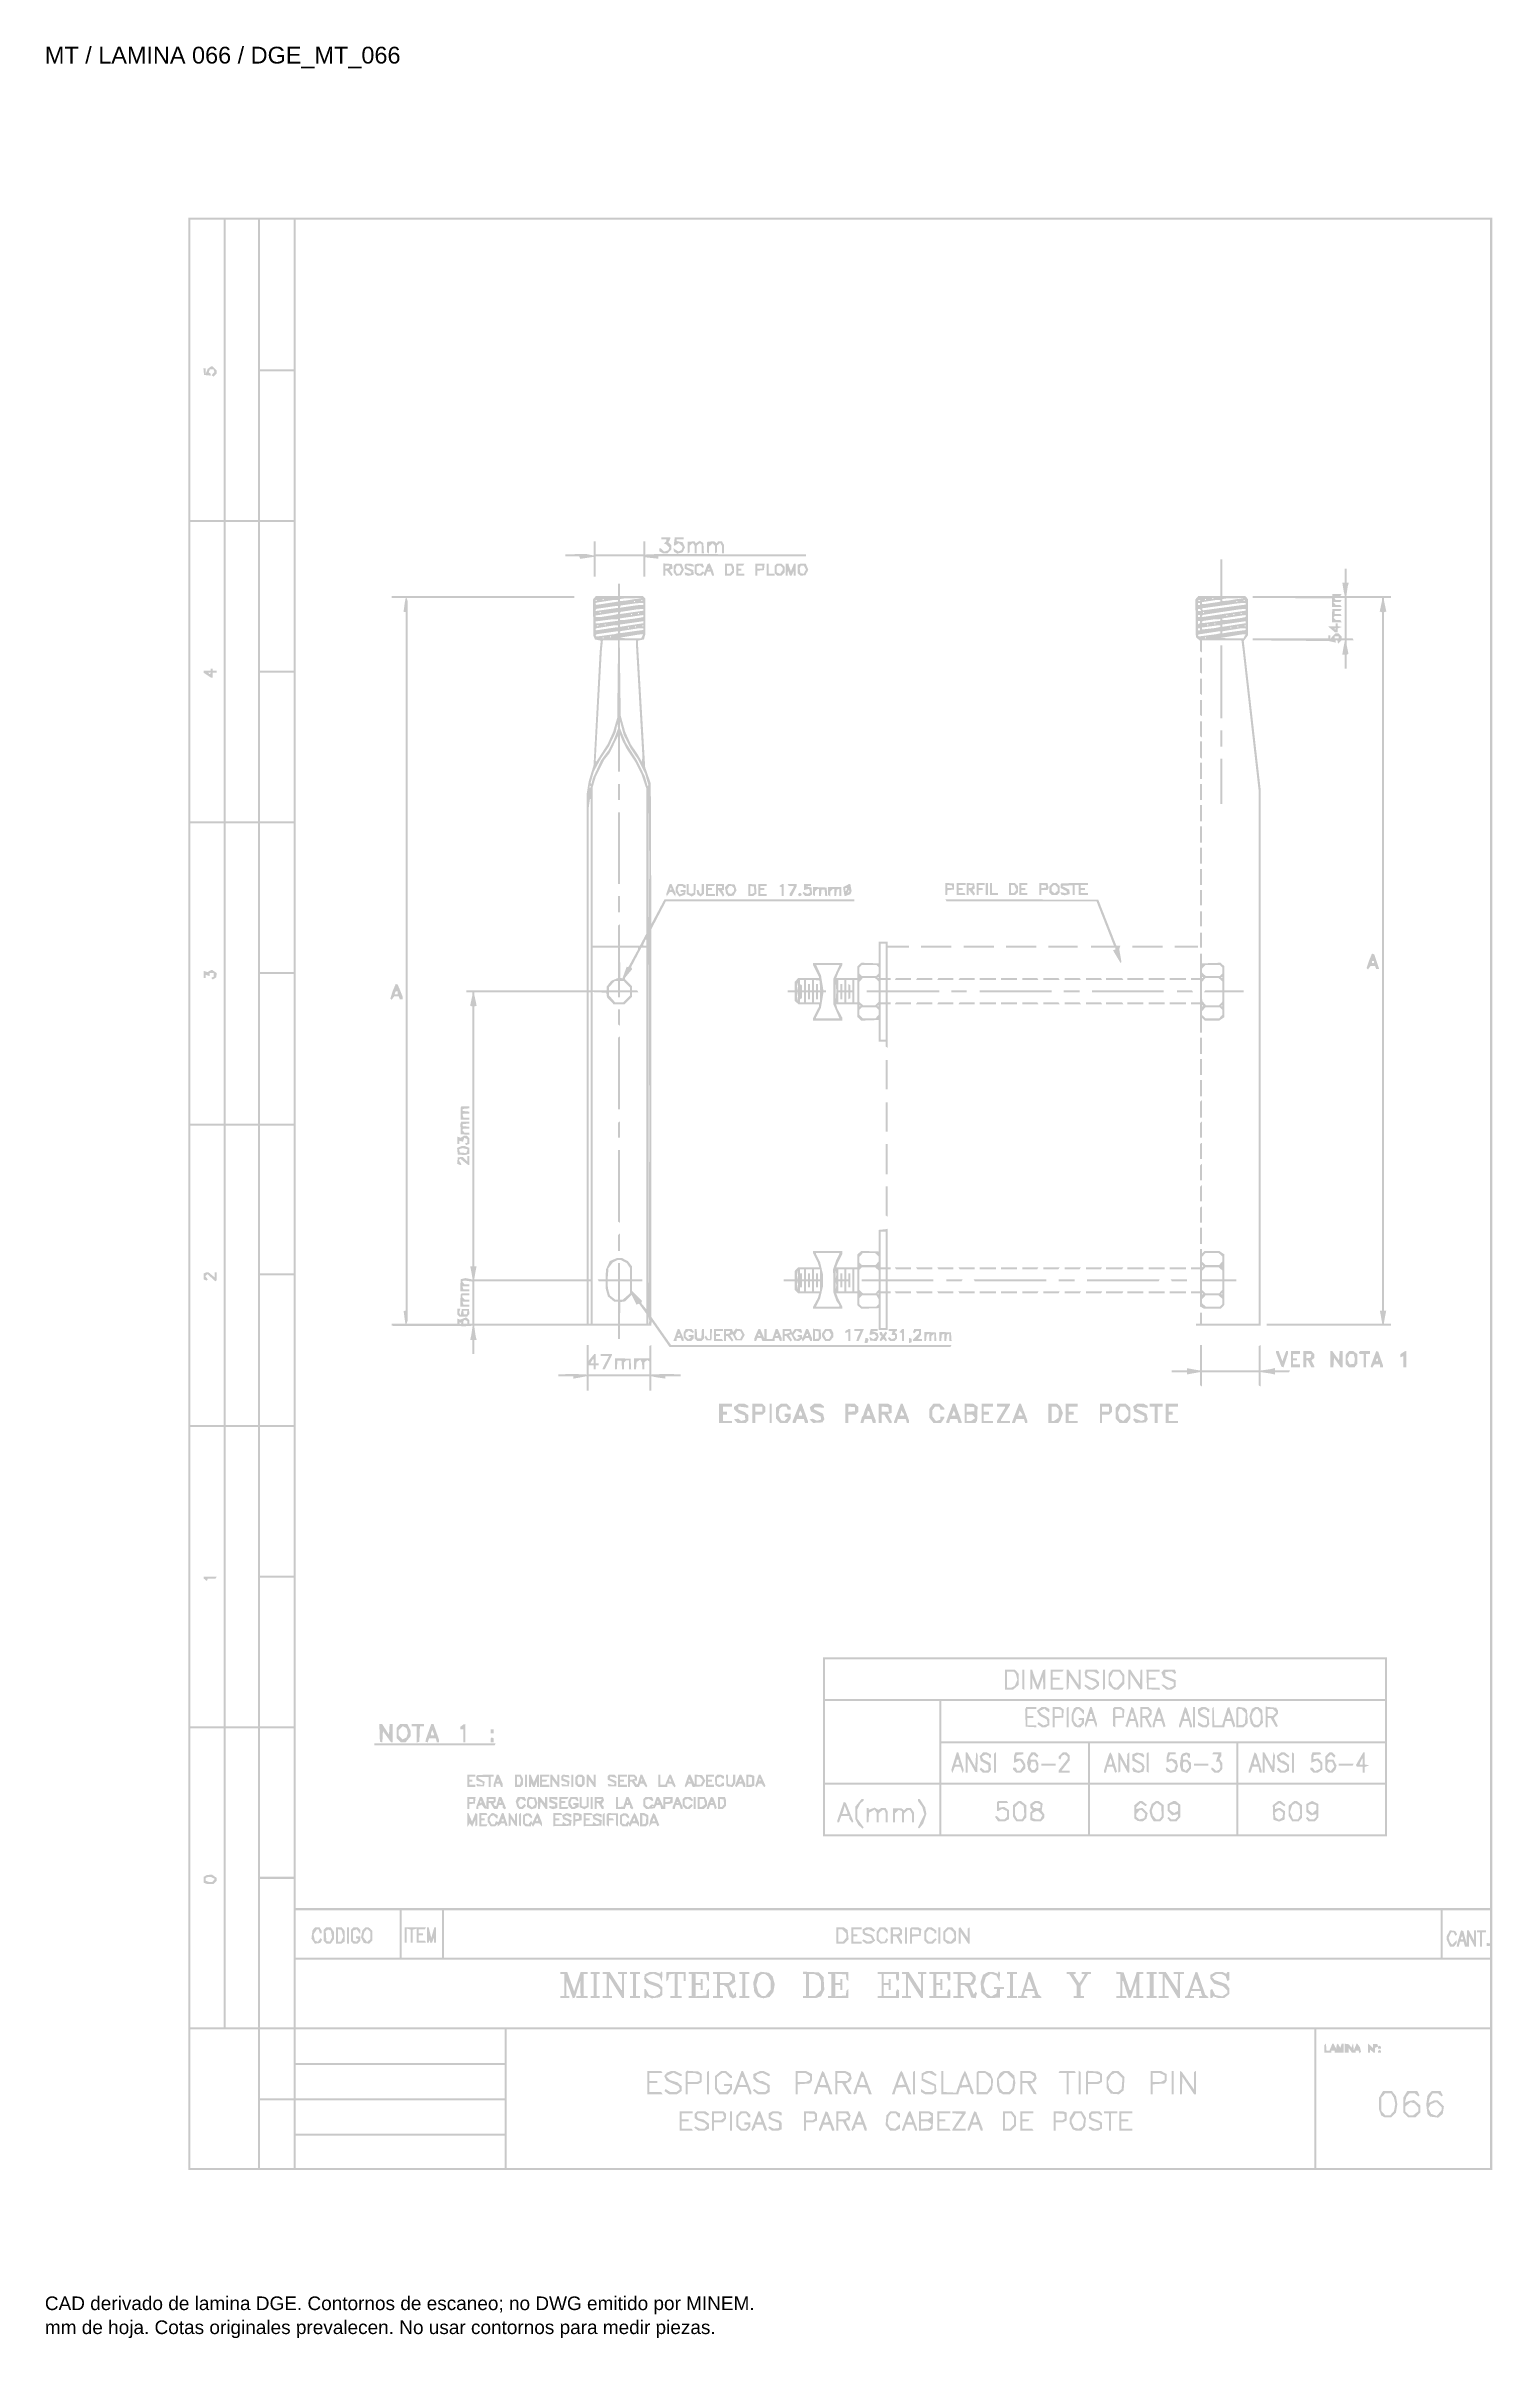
# Paper-space layout 'REF-DGE-066' of a CAD drawing. Header units: metres, sheet in millimetres. Extents: x 12 to 193, y 4 to 291.
import ezdxf

# ---------------------------------------------------------------- set-up
doc = ezdxf.new("R2010")
doc.units = ezdxf.units.M
doc.layers.add('DGE_DATOS', color=7, linetype='Continuous', lineweight=0)
doc.layers.add('DGE_RELLENO', color=7, linetype='Continuous', lineweight=0)
doc.styles.add('DGE_ARIAL', font='arial.ttf')

# ---------------------------------------------------------------- blocks, each defined once
blk = doc.blocks.new('R02_REF_DGE_MT_066')
at = {"layer": 'DGE_RELLENO'}
h = blk.add_hatch(color=7, dxfattribs=at)
h.paths.add_polyline_path([(29.9604, 147.6325), (29.9604, 25.5216), (111.5367, 25.5216), (193.1129, 25.5216), (193.1129, 147.6325), (193.1129, 269.7435), (111.5367, 269.7435), (29.9604, 269.7435)], flags=0)
h.paths.add_polyline_path([(34.3871, 250.7091), (34.3871, 231.9277), (32.3002, 231.9277), (30.2134, 231.9277), (30.2134, 250.7091), (30.2134, 269.4906), (32.3002, 269.4906), (34.3871, 269.4906)], flags=0)
h.paths.add_polyline_path([(38.6872, 250.7091), (38.6872, 231.9277), (36.6636, 231.9277), (34.64, 231.9277), (34.64, 250.7091), (34.64, 269.4906), (36.6636, 269.4906), (38.6872, 269.4906)], flags=0)
h.paths.add_polyline_path([(43.1138, 260.1315), (43.1138, 250.7724), (41.027, 250.7724), (38.9402, 250.7724), (38.9402, 260.1315), (38.9402, 269.4906), (41.027, 269.4906), (43.1138, 269.4906)], flags=0)
h.paths.add_polyline_path([(192.86, 163.8845), (192.86, 58.2784), (118.1134, 58.2784), (43.3668, 58.2784), (43.3668, 163.8845), (43.3668, 269.4906), (118.1134, 269.4906), (192.86, 269.4906)], flags=0)
h.paths.add_polyline_path([(43.1138, 241.2235), (43.1138, 231.9277), (41.027, 231.9277), (38.9402, 231.9277), (38.9402, 241.2235), (38.9402, 250.5194), (41.027, 250.5194), (43.1138, 250.5194)], flags=0)
h.paths.add_polyline_path([(34.3871, 212.9565), (34.3871, 194.2383), (32.3002, 194.2383), (30.2134, 194.2383), (30.2134, 212.9565), (30.2134, 231.6747), (32.3002, 231.6747), (34.3871, 231.6747)], flags=0)
h.paths.add_polyline_path([(38.6872, 212.9565), (38.6872, 194.2383), (36.6636, 194.2383), (34.64, 194.2383), (34.64, 212.9565), (34.64, 231.6747), (36.6636, 231.6747), (38.6872, 231.6747)], flags=0)
h.paths.add_polyline_path([(43.1138, 222.3789), (43.1138, 213.083), (41.027, 213.083), (38.9402, 213.083), (38.9402, 222.3789), (38.9402, 231.6747), (41.027, 231.6747), (43.1138, 231.6747)], flags=0)
h.paths.add_polyline_path([(43.1138, 203.5342), (43.1138, 194.2383), (41.027, 194.2383), (38.9402, 194.2383), (38.9402, 203.5342), (38.9402, 212.8301), (41.027, 212.8301), (43.1138, 212.8301)], flags=0)
h.paths.add_polyline_path([(34.3871, 175.204), (34.3871, 156.4225), (32.3002, 156.4225), (30.2134, 156.4225), (30.2134, 175.204), (30.2134, 193.9854), (32.3002, 193.9854), (34.3871, 193.9854)], flags=0)
h.paths.add_polyline_path([(38.6872, 175.204), (38.6872, 156.4225), (36.6636, 156.4225), (34.64, 156.4225), (34.64, 175.204), (34.64, 193.9854), (36.6636, 193.9854), (38.6872, 193.9854)], flags=0)
h.paths.add_polyline_path([(43.1138, 184.6895), (43.1138, 175.3937), (41.027, 175.3937), (38.9402, 175.3937), (38.9402, 184.6895), (38.9402, 193.9854), (41.027, 193.9854), (43.1138, 193.9854)], flags=0)
h.paths.add_polyline_path([(43.1138, 165.7816), (43.1138, 156.4225), (41.027, 156.4225), (38.9402, 156.4225), (38.9402, 165.7816), (38.9402, 175.1407), (41.027, 175.1407), (43.1138, 175.1407)], flags=0)
h.paths.add_polyline_path([(34.3871, 137.4514), (34.3871, 118.7332), (32.3002, 118.7332), (30.2134, 118.7332), (30.2134, 137.4514), (30.2134, 156.1696), (32.3002, 156.1696), (34.3871, 156.1696)], flags=0)
h.paths.add_polyline_path([(38.6872, 137.4514), (38.6872, 118.7332), (36.6636, 118.7332), (34.64, 118.7332), (34.64, 137.4514), (34.64, 156.1696), (36.6636, 156.1696), (38.6872, 156.1696)], flags=0)
h.paths.add_polyline_path([(43.1138, 146.9369), (43.1138, 137.7043), (41.027, 137.7043), (38.9402, 137.7043), (38.9402, 146.9369), (38.9402, 156.1696), (41.027, 156.1696), (43.1138, 156.1696)], flags=0)
h.paths.add_polyline_path([(43.1138, 128.0923), (43.1138, 118.7332), (41.027, 118.7332), (38.9402, 118.7332), (38.9402, 128.0923), (38.9402, 137.4514), (41.027, 137.4514), (43.1138, 137.4514)], flags=0)
h.paths.add_polyline_path([(34.3871, 99.762), (34.3871, 81.0438), (32.3002, 81.0438), (30.2134, 81.0438), (30.2134, 99.762), (30.2134, 118.4802), (32.3002, 118.4802), (34.3871, 118.4802)], flags=0)
h.paths.add_polyline_path([(38.6872, 99.762), (38.6872, 81.0438), (36.6636, 81.0438), (34.64, 81.0438), (34.64, 99.762), (34.64, 118.4802), (36.6636, 118.4802), (38.6872, 118.4802)], flags=0)
h.paths.add_polyline_path([(43.1138, 109.1844), (43.1138, 99.8885), (41.027, 99.8885), (38.9402, 99.8885), (38.9402, 109.1844), (38.9402, 118.4802), (41.027, 118.4802), (43.1138, 118.4802)], flags=0)
h.paths.add_polyline_path([(43.1138, 90.3397), (43.1138, 81.0438), (41.027, 81.0438), (38.9402, 81.0438), (38.9402, 90.3397), (38.9402, 99.6355), (41.027, 99.6355), (43.1138, 99.6355)], flags=0)
h.paths.add_polyline_path([(34.3871, 62.0727), (34.3871, 43.3545), (32.3002, 43.3545), (30.2134, 43.3545), (30.2134, 62.0727), (30.2134, 80.7909), (32.3002, 80.7909), (34.3871, 80.7909)], flags=0)
h.paths.add_polyline_path([(38.6872, 62.0727), (38.6872, 43.3545), (36.6636, 43.3545), (34.64, 43.3545), (34.64, 62.0727), (34.64, 80.7909), (36.6636, 80.7909), (38.6872, 80.7909)], flags=0)
h.paths.add_polyline_path([(43.1138, 71.495), (43.1138, 62.1991), (41.027, 62.1991), (38.9402, 62.1991), (38.9402, 71.495), (38.9402, 80.7909), (41.027, 80.7909), (43.1138, 80.7909)], flags=0)
h.paths.add_polyline_path([(43.1138, 52.6503), (43.1138, 43.3545), (41.027, 43.3545), (38.9402, 43.3545), (38.9402, 52.6503), (38.9402, 61.9462), (41.027, 61.9462), (43.1138, 61.9462)], flags=0)
h.paths.add_polyline_path([(56.3937, 55.0533), (56.3937, 52.0812), (49.8802, 52.0812), (43.3668, 52.0812), (43.3668, 55.0533), (43.3668, 58.0255), (49.8802, 58.0255), (56.3937, 58.0255)], flags=0)
h.paths.add_polyline_path([(61.7056, 55.0533), (61.7056, 52.0812), (59.1761, 52.0812), (56.6466, 52.0812), (56.6466, 55.0533), (56.6466, 58.0255), (59.1761, 58.0255), (61.7056, 58.0255)], flags=0)
h.paths.add_polyline_path([(186.6627, 55.0533), (186.6627, 52.0812), (124.3107, 52.0812), (61.9586, 52.0812), (61.9586, 55.0533), (61.9586, 58.0255), (124.3107, 58.0255), (186.6627, 58.0255)], flags=0)
h.paths.add_polyline_path([(192.86, 55.9527), (192.86, 53.8799), (192.6387, 53.8975), (192.4173, 53.9151), (192.4173, 53.7254), (192.4173, 53.5356), (192.6387, 53.5532), (192.86, 53.5708), (192.86, 52.826), (192.86, 52.0812), (189.8878, 52.0812), (186.9157, 52.0812), (186.9157, 55.0533), (186.9157, 58.0255), (189.8878, 58.0255), (192.86, 58.0255)], flags=0)
h.paths.add_polyline_path([(192.86, 47.5914), (192.86, 43.3545), (118.1134, 43.3545), (43.3668, 43.3545), (43.3668, 47.5914), (43.3668, 51.8282), (118.1134, 51.8282), (192.86, 51.8282)], flags=0)
h.paths.add_polyline_path([(38.6872, 34.438), (38.6872, 25.7745), (34.4503, 25.7745), (30.2134, 25.7745), (30.2134, 34.438), (30.2134, 43.1015), (34.4503, 43.1015), (38.6872, 43.1015)], flags=0)
h.paths.add_polyline_path([(43.1138, 38.8014), (43.1138, 34.5013), (41.027, 34.5013), (38.9402, 34.5013), (38.9402, 38.8014), (38.9402, 43.1015), (41.027, 43.1015), (43.1138, 43.1015)], flags=0)
h.paths.add_polyline_path([(69.5471, 41.0147), (69.5471, 38.9279), (56.4569, 38.9279), (43.3668, 38.9279), (43.3668, 41.0147), (43.3668, 43.1015), (56.4569, 43.1015), (69.5471, 43.1015)], flags=0)
h.paths.add_polyline_path([(170.8534, 34.438), (170.8534, 25.7745), (120.3267, 25.7745), (69.8, 25.7745), (69.8, 34.438), (69.8, 43.1015), (120.3267, 43.1015), (170.8534, 43.1015)], flags=0)
h.paths.add_polyline_path([(192.86, 34.438), (192.86, 25.7745), (181.9832, 25.7745), (171.1063, 25.7745), (171.1063, 34.438), (171.1063, 43.1015), (181.9832, 43.1015), (192.86, 43.1015)], flags=0)
h.paths.add_polyline_path([(69.5471, 36.5881), (69.5471, 34.5013), (56.4569, 34.5013), (43.3668, 34.5013), (43.3668, 36.5881), (43.3668, 38.6749), (56.4569, 38.6749), (69.5471, 38.6749)], flags=0)
h.paths.add_polyline_path([(43.1138, 30.0114), (43.1138, 25.7745), (41.027, 25.7745), (38.9402, 25.7745), (38.9402, 30.0114), (38.9402, 34.2483), (41.027, 34.2483), (43.1138, 34.2483)], flags=0)
h.paths.add_polyline_path([(69.5471, 32.1615), (69.5471, 30.0747), (56.4569, 30.0747), (43.3668, 30.0747), (43.3668, 32.1615), (43.3668, 34.2483), (56.4569, 34.2483), (69.5471, 34.2483)], flags=0)
h.paths.add_polyline_path([(69.5471, 27.7981), (69.5471, 25.7745), (56.4569, 25.7745), (43.3668, 25.7745), (43.3668, 27.7981), (43.3668, 29.8217), (56.4569, 29.8217), (69.5471, 29.8217)], flags=0)
h.paths.add_polyline_path([(32.5822, 250.9937), (32.3731, 250.8356), (32.2498, 250.5194), (32.1266, 250.2032), (32.1185, 250.551), (32.1105, 250.8988), (31.976, 250.8988), (31.8415, 250.8988), (31.8812, 250.4878), (31.9208, 250.0768), (32.3318, 250.0371), (32.7429, 249.9975), (32.7429, 250.1245), (32.7429, 250.2515), (32.6219, 250.3263), (32.501, 250.401), (32.5722, 250.5867), (32.6435, 250.7724), (32.8724, 250.7724), (33.1012, 250.7724), (33.1585, 250.6143), (33.2158, 250.4562), (33.0343, 250.2474), (32.8529, 250.0386), (32.9774, 249.9617), (33.1019, 249.8847), (33.3018, 250.0846), (33.5017, 250.2845), (33.5017, 250.4652), (33.5017, 250.6459), (33.2488, 250.8988), (32.9958, 251.1518), (32.8935, 251.1518), (32.7912, 251.1518)], flags=0)
h.paths.add_polyline_path([(89.1507, 229.6511), (89.1507, 229.5247), (89.4668, 229.5247), (89.783, 229.5247), (89.783, 229.4235), (89.783, 229.3223), (89.6249, 229.1547), (89.4668, 228.9872), (89.6272, 228.9284), (89.7875, 228.8697), (89.9696, 228.6876), (90.1517, 228.5056), (90.0822, 228.3243), (90.0126, 228.1431), (89.7623, 228.0636), (89.512, 227.9842), (89.2897, 228.1853), (89.0675, 228.3864), (88.9826, 228.3864), (88.8977, 228.3864), (88.8977, 228.2011), (88.8977, 228.0159), (89.1423, 227.885), (89.387, 227.754), (89.6482, 227.754), (89.9095, 227.754), (90.1625, 228.007), (90.4154, 228.2599), (90.4154, 228.5038), (90.4154, 228.7478), (90.2196, 228.9435), (90.0239, 229.1393), (90.1564, 229.3869), (90.2889, 229.6345), (90.2889, 229.7061), (90.2889, 229.7776), (89.7198, 229.7776), (89.1507, 229.7776)], flags=0)
h.paths.add_polyline_path([(90.7634, 229.3033), (90.7043, 228.8291), (90.7553, 228.7706), (90.8063, 228.7122), (91.0702, 228.8769), (91.334, 229.0417), (91.5752, 228.8005), (91.8165, 228.5592), (91.7385, 228.3561), (91.6606, 228.153), (91.4628, 228.0771), (91.2651, 228.0012), (90.9555, 228.2041), (90.6458, 228.407), (90.6887, 228.1889), (90.7316, 227.9709), (90.9333, 227.8438), (91.1351, 227.7168), (91.4752, 227.8021), (91.8152, 227.8875), (91.9577, 228.2002), (92.1002, 228.5129), (91.9548, 228.8319), (91.8094, 229.151), (91.4286, 229.2272), (91.0478, 229.3033), (91.0478, 229.414), (91.0478, 229.5247), (91.4904, 229.5247), (91.9331, 229.5247), (91.9331, 229.6511), (91.9331, 229.7776), (91.3778, 229.7776), (90.8225, 229.7776)], flags=0)
h.paths.add_polyline_path([(80.6768, 228.3807), (80.6768, 227.4896), (80.2026, 227.5861), (79.7283, 227.6827), (79.3489, 227.6816), (78.9694, 227.6806), (78.0525, 227.6541), (77.1355, 227.6276), (77.1355, 227.5011), (77.1355, 227.3746), (78.0103, 227.3746), (78.8851, 227.3746), (78.9354, 227.2237), (78.9857, 227.0728), (79.8313, 227.1992), (80.6768, 227.3256), (80.6768, 226.0853), (80.6768, 224.8451), (80.8033, 224.8451), (80.9298, 224.8451), (80.9298, 226.1099), (80.9298, 227.3746), (83.902, 227.3746), (86.8741, 227.3746), (86.8741, 226.1099), (86.8741, 224.8451), (87.0006, 224.8451), (87.1271, 224.8451), (87.1271, 226.0567), (87.1271, 227.2683), (87.9491, 227.1802), (88.7712, 227.0922), (88.7712, 227.2334), (88.7712, 227.3746), (98.0039, 227.3746), (107.2366, 227.3746), (107.2366, 227.5011), (107.2366, 227.6276), (97.9723, 227.6555), (88.708, 227.6835), (87.9175, 227.6477), (87.1271, 227.6118), (87.1271, 228.4418), (87.1271, 229.2717), (87.0006, 229.2717), (86.8741, 229.2717), (86.8741, 228.4496), (86.8741, 227.6276), (83.902, 227.6276), (80.9298, 227.6276), (80.9298, 228.4496), (80.9298, 229.2717), (80.8033, 229.2717), (80.6768, 229.2717)], flags=0)
h.paths.add_polyline_path([(92.4393, 228.4738), (92.439, 227.7391), (92.5655, 227.8173), (92.692, 227.8954), (92.692, 228.3151), (92.692, 228.7349), (92.8913, 228.9003), (93.0907, 229.0657), (93.2056, 228.8842), (93.3205, 228.7026), (93.3224, 228.2283), (93.3243, 227.754), (93.4508, 227.754), (93.5773, 227.754), (93.5773, 228.2444), (93.5773, 228.7349), (93.7614, 228.8877), (93.9456, 229.0406), (94.0776, 228.959), (94.2096, 228.8774), (94.2096, 228.3157), (94.2096, 227.754), (94.3427, 227.754), (94.4758, 227.754), (94.4376, 228.405), (94.3994, 229.056), (94.1785, 229.1945), (93.9576, 229.3331), (93.71, 229.1785), (93.4625, 229.024), (93.3864, 229.1472), (93.3102, 229.2705), (92.8748, 229.2395), (92.4395, 229.2085)], flags=0)
h.paths.add_polyline_path([(94.899, 229.16), (94.842, 229.1031), (94.842, 228.4993), (94.842, 227.8954), (94.9685, 227.8173), (95.095, 227.7391), (95.095, 228.1696), (95.095, 228.6001), (95.3244, 228.8077), (95.5537, 229.0153), (95.7038, 228.8653), (95.8538, 228.7152), (95.8538, 228.2272), (95.8538, 227.7391), (95.9803, 227.8173), (96.1068, 227.8954), (96.1068, 228.3151), (96.1068, 228.7349), (96.3061, 228.9003), (96.5055, 229.0657), (96.6204, 228.8842), (96.7353, 228.7026), (96.7372, 228.2283), (96.7391, 227.754), (96.8656, 227.754), (96.9921, 227.754), (96.9921, 228.2682), (96.9921, 228.7825), (96.8612, 229.0271), (96.7302, 229.2717), (96.4892, 229.2717), (96.2482, 229.2717), (96.1662, 229.1391), (96.0843, 229.0065), (95.9207, 229.1423), (95.7571, 229.278), (95.3565, 229.2475), (94.9559, 229.217)], flags=0)
h.paths.add_polyline_path([(159.0912, 224.7186), (159.0912, 222.4421), (157.7196, 222.4421), (156.348, 222.4421), (156.16, 222.2208), (155.9721, 221.9995), (155.9985, 219.7861), (156.0249, 217.5728), (156.0403, 217.4135), (156.0558, 217.2542), (156.3088, 217.0376), (156.5617, 216.821), (156.5617, 216.161), (156.5617, 215.501), (156.6882, 215.4228), (156.8147, 215.3446), (156.8147, 216.1109), (156.8147, 216.8772), (159.2732, 216.8772), (161.7317, 216.8772), (161.8071, 216.3397), (161.8825, 215.8022), (162.8899, 206.9002), (163.8973, 197.9981), (163.8973, 164.6893), (163.8973, 131.3806), (160.356, 131.3806), (156.8147, 131.3806), (156.8147, 132.0762), (156.8147, 132.7718), (156.6882, 132.7718), (156.5617, 132.7718), (156.5617, 132.0762), (156.5617, 131.3806), (156.3088, 131.3806), (156.0558, 131.3806), (156.0558, 131.2541), (156.0558, 131.1276), (160.103, 131.1276), (164.1502, 131.1276), (164.1475, 164.675), (164.1448, 198.2223), (163.0865, 207.5106), (162.0282, 216.7989), (162.2918, 217.1554), (162.5554, 217.512), (162.5653, 219.7557), (162.5752, 221.9995), (162.3945, 222.2208), (162.2139, 222.4421), (160.779, 222.4421), (159.3442, 222.4421), (159.3442, 224.7186), (159.3442, 226.9952), (159.2177, 226.9952), (159.0912, 226.9952)], flags=0)
h.paths.add_polyline_path([(158.2059, 222.1259), (158.2059, 222.0627), (158.1427, 222.0627), (158.0794, 222.0627), (158.0794, 222.1259), (158.0794, 222.1892), (158.1427, 222.1892), (158.2059, 222.1892)], flags=0)
h.paths.add_polyline_path([(160.9251, 221.9938), (159.9133, 221.8287), (159.6287, 221.8192), (159.3442, 221.8097), (159.3442, 221.9278), (159.3442, 222.0459), (159.692, 222.0986), (160.0398, 222.1513), (160.9883, 222.1551), (161.9369, 222.1589)], flags=0)
h.paths.add_polyline_path([(157.3206, 221.9995), (157.3206, 221.9362), (157.2573, 221.9362), (157.1941, 221.9362), (157.1941, 221.9995), (157.1941, 222.0627), (157.2573, 222.0627), (157.3206, 222.0627)], flags=0)
h.paths.add_polyline_path([(156.5196, 221.8519), (156.4353, 221.7676), (156.3509, 221.8519), (156.2666, 221.9362), (156.4353, 221.9362), (156.6039, 221.9362)], flags=0)
h.paths.add_polyline_path([(159.0912, 221.8251), (159.0912, 221.714), (158.1375, 221.5722), (157.1838, 221.4303), (156.9992, 221.4303), (156.8147, 221.4303), (156.8147, 221.5457), (156.8147, 221.6612), (157.6051, 221.7826), (158.3956, 221.904), (158.7434, 221.9201), (159.0912, 221.9362)], flags=0)
h.paths.add_polyline_path([(162.1266, 221.873), (162.1266, 221.8097), (162.0634, 221.8097), (162.0001, 221.8097), (162.0001, 221.873), (162.0001, 221.9362), (162.0634, 221.9362), (162.1266, 221.9362)], flags=0)
h.paths.add_polyline_path([(161.2413, 221.7465), (161.2413, 221.6833), (161.1781, 221.6833), (161.1148, 221.6833), (161.1148, 221.7465), (161.1148, 221.8097), (161.1781, 221.8097), (161.2413, 221.8097)], flags=0)
h.paths.add_polyline_path([(156.5617, 221.4303), (156.5617, 221.3038), (156.4353, 221.3038), (156.3088, 221.3038), (156.3088, 221.4303), (156.3088, 221.5568), (156.4353, 221.5568), (156.5617, 221.5568)], flags=0)
h.paths.add_polyline_path([(162.2531, 221.4537), (162.2531, 221.3506), (159.5939, 220.9932), (156.9347, 220.6358), (156.8536, 220.7169), (156.7725, 220.7979), (156.8252, 220.8475), (156.8779, 220.897), (159.1545, 221.2111), (161.431, 221.5253), (161.8421, 221.541), (162.2531, 221.5568)], flags=0)
h.paths.add_polyline_path([(156.625, 220.6715), (156.7031, 220.545), (156.506, 220.545), (156.3088, 220.545), (156.3088, 220.6715), (156.3088, 220.7979), (156.4278, 220.7979), (156.5468, 220.7979)], flags=0)
h.paths.add_polyline_path([(162.2531, 220.6955), (162.2531, 220.593), (159.5687, 220.1969), (156.8843, 219.8008), (156.8284, 219.8567), (156.7725, 219.9126), (156.8475, 219.9876), (156.9224, 220.0625), (159.24, 220.4177), (161.5575, 220.7729), (161.9053, 220.7854), (162.2531, 220.7979)], flags=0)
h.paths.add_polyline_path([(157.0676, 220.3553), (157.0676, 220.292), (157.0044, 220.292), (156.9412, 220.292), (156.9412, 220.3553), (156.9412, 220.4185), (157.0044, 220.4185), (157.0676, 220.4185)], flags=0)
h.paths.add_polyline_path([(161.7472, 220.2288), (161.7472, 220.1656), (161.684, 220.1656), (161.6207, 220.1656), (161.6207, 220.2288), (161.6207, 220.292), (161.684, 220.292), (161.7472, 220.292)], flags=0)
h.paths.add_polyline_path([(160.8619, 220.1023), (160.8619, 220.0391), (160.7986, 220.0391), (160.7354, 220.0391), (160.7354, 220.1023), (160.7354, 220.1656), (160.7986, 220.1656), (160.8619, 220.1656)], flags=0)
h.paths.add_polyline_path([(156.5617, 219.9126), (156.5617, 219.7861), (156.4353, 219.7861), (156.3088, 219.7861), (156.3088, 219.9126), (156.3088, 220.0391), (156.4353, 220.0391), (156.5617, 220.0391)], flags=0)
h.paths.add_polyline_path([(159.9765, 219.9759), (159.9765, 219.9126), (159.9133, 219.9126), (159.8501, 219.9126), (159.8501, 219.9759), (159.8501, 220.0391), (159.9133, 220.0391), (159.9765, 220.0391)], flags=0)
h.paths.add_polyline_path([(162.2531, 219.915), (162.2531, 219.791), (161.9685, 219.7327), (161.684, 219.6745), (160.6986, 219.5406), (159.7133, 219.4067), (159.5287, 219.4067), (159.3442, 219.4067), (159.3442, 219.5159), (159.3442, 219.6251), (160.6405, 219.8161), (161.9369, 220.0071), (162.095, 220.0231), (162.2531, 220.0391)], flags=0)
h.paths.add_polyline_path([(159.0912, 219.4297), (159.0912, 219.3263), (157.9926, 219.1793), (156.894, 219.0323), (156.8333, 219.093), (156.7725, 219.1538), (156.8486, 219.2298), (156.9246, 219.3059), (157.5969, 219.4038), (158.2691, 219.5016), (158.6802, 219.5174), (159.0912, 219.5332)], flags=0)
h.paths.add_polyline_path([(156.5617, 219.1612), (156.5617, 219.0422), (156.4353, 218.9641), (156.3088, 218.8859), (156.3088, 219.0831), (156.3088, 219.2803), (156.4353, 219.2803), (156.5617, 219.2803)], flags=0)
h.paths.add_polyline_path([(162.2531, 219.1538), (162.2531, 219.0273), (162.2215, 219.02), (162.1899, 219.0128), (160.767, 218.7919), (159.3442, 218.5711), (159.3442, 218.7142), (159.3442, 218.8573), (160.7038, 219.0518), (162.0634, 219.2464), (162.1582, 219.2633), (162.2531, 219.2803)], flags=0)
h.paths.add_polyline_path([(158.4589, 218.9641), (158.4589, 218.9008), (158.3956, 218.9008), (158.3324, 218.9008), (158.3324, 218.9641), (158.3324, 219.0273), (158.3956, 219.0273), (158.4589, 219.0273)], flags=0)
h.paths.add_polyline_path([(157.5735, 218.8376), (157.5735, 218.7744), (157.5103, 218.7744), (157.4471, 218.7744), (157.4471, 218.8376), (157.4471, 218.9008), (157.5103, 218.9008), (157.5735, 218.9008)], flags=0)
h.paths.add_polyline_path([(159.0912, 218.6637), (159.0912, 218.553), (158.7434, 218.4837), (158.3956, 218.4143), (157.6051, 218.325), (156.8147, 218.2358), (156.8147, 218.3611), (156.8147, 218.4863), (157.7316, 218.612), (158.6486, 218.7377), (158.8699, 218.756), (159.0912, 218.7744)], flags=0)
h.paths.add_polyline_path([(162.2531, 218.7111), (162.2531, 218.6479), (162.1899, 218.6479), (162.1266, 218.6479), (162.1266, 218.7111), (162.1266, 218.7744), (162.1899, 218.7744), (162.2531, 218.7744)], flags=0)
h.paths.add_polyline_path([(161.3678, 218.5846), (161.3678, 218.5214), (161.3045, 218.5214), (161.2413, 218.5214), (161.2413, 218.5846), (161.2413, 218.6479), (161.3045, 218.6479), (161.3678, 218.6479)], flags=0)
h.paths.add_polyline_path([(160.4824, 218.4582), (160.4824, 218.3949), (160.4192, 218.3949), (160.356, 218.3949), (160.356, 218.4582), (160.356, 218.5214), (160.4192, 218.5214), (160.4824, 218.5214)], flags=0)
h.paths.add_polyline_path([(156.5617, 218.2685), (156.5617, 218.142), (156.4353, 218.142), (156.3088, 218.142), (156.3088, 218.2685), (156.3088, 218.3949), (156.4353, 218.3949), (156.5617, 218.3949)], flags=0)
h.paths.add_polyline_path([(162.2531, 218.2815), (162.2531, 218.1681), (161.1464, 218.0212), (160.0398, 217.8743), (159.692, 217.8084), (159.3442, 217.7425), (159.3442, 217.8733), (159.3442, 218.004), (159.7552, 218.0753), (160.1663, 218.1465), (160.8619, 218.2559), (161.5575, 218.3654), (161.9053, 218.3801), (162.2531, 218.3949)], flags=0)
h.paths.add_polyline_path([(159.0912, 217.8914), (159.0912, 217.7674), (158.8067, 217.7042), (158.5221, 217.641), (157.4654, 217.5042), (156.4088, 217.3675), (156.3377, 217.4385), (156.2666, 217.5096), (156.3202, 217.5632), (156.3737, 217.6167), (157.5744, 217.8015), (158.775, 217.9862), (158.9331, 218.0009), (159.0912, 218.0155)], flags=0)
h.paths.add_polyline_path([(162.1266, 217.3831), (161.9912, 217.1302), (160.5096, 217.1447), (159.028, 217.1593), (160.356, 217.3831), (161.684, 217.607), (161.973, 217.6215), (162.262, 217.6361)], flags=0)
h.paths.add_polyline_path([(157.3206, 217.1934), (157.3206, 217.1302), (157.2573, 217.1302), (157.1941, 217.1302), (157.1941, 217.1934), (157.1941, 217.2567), (157.2573, 217.2567), (157.3206, 217.2567)], flags=0)
h.paths.add_polyline_path([(89.4036, 225.7377), (89.4036, 224.9716), (89.5301, 224.9716), (89.6566, 224.9716), (89.6566, 225.2878), (89.6566, 225.604), (89.7467, 225.604), (89.8368, 225.604), (90.1147, 225.2562), (90.3927, 224.9084), (90.4844, 224.9993), (90.5761, 225.0902), (90.3741, 225.3986), (90.172, 225.707), (90.3658, 225.7814), (90.5596, 225.8558), (90.5191, 226.1409), (90.4786, 226.4261), (89.9411, 226.4649), (89.4036, 226.5038)], flags=0)
h.paths.add_polyline_path([(90.1309, 226.0782), (90.0783, 225.9202), (89.8674, 225.8793), (89.6566, 225.8384), (89.6566, 226.0374), (89.6566, 226.2363), (89.92, 226.2363), (90.1835, 226.2363)], flags=0)
h.paths.add_polyline_path([(90.8201, 226.3375), (90.6684, 226.1858), (90.6684, 225.7926), (90.6684, 225.3994), (90.8335, 225.1735), (90.9987, 224.9476), (91.3036, 224.9912), (91.6085, 225.0348), (91.7933, 225.3653), (91.9782, 225.6957), (91.8138, 226.0925), (91.6495, 226.4893), (91.3107, 226.4893), (90.9719, 226.4893)], flags=0)
h.paths.add_polyline_path([(91.5537, 225.9834), (91.6891, 225.7304), (91.5537, 225.4775), (91.4183, 225.2245), (91.2416, 225.2245), (91.0648, 225.2245), (90.9845, 225.4775), (90.9043, 225.7304), (90.9845, 225.9834), (91.0648, 226.2363), (91.2416, 226.2363), (91.4183, 226.2363)], flags=0)
h.paths.add_polyline_path([(92.1439, 226.405), (92.0596, 226.3207), (92.0596, 226.0867), (92.0596, 225.8528), (92.4968, 225.6443), (92.9341, 225.4358), (92.8642, 225.3228), (92.7943, 225.2097), (92.412, 225.2937), (92.0296, 225.3777), (92.0867, 225.2063), (92.1438, 225.0348), (92.3646, 224.992), (92.5855, 224.9492), (92.8999, 225.0281), (93.2143, 225.107), (93.1744, 225.3871), (93.1346, 225.6672), (92.7236, 225.8481), (92.3125, 226.029), (92.3125, 226.1468), (92.3125, 226.2645), (92.7552, 226.1814), (93.1979, 226.0984), (93.1979, 226.2171), (93.1979, 226.3358), (92.9978, 226.4125), (92.7977, 226.4893), (92.513, 226.4893), (92.2282, 226.4893)], flags=0)
h.paths.add_polyline_path([(93.4824, 226.4055), (93.3243, 226.3417), (93.3243, 225.8084), (93.3243, 225.2751), (93.4761, 225.1234), (93.6279, 224.9716), (93.8935, 224.9716), (94.1591, 224.9716), (94.3108, 225.1234), (94.4626, 225.2751), (94.4626, 225.1234), (94.4626, 224.9716), (94.5806, 224.9716), (94.6985, 224.9716), (94.7788, 225.2245), (94.8591, 225.4775), (95.095, 225.4775), (95.3309, 225.4775), (95.4112, 225.2245), (95.4914, 224.9716), (95.6231, 224.9716), (95.7548, 224.9716), (95.6815, 225.2635), (95.6082, 225.5555), (95.4095, 226.0311), (95.2107, 226.5068), (95.0721, 226.4606), (94.9335, 226.4144), (94.7238, 225.878), (94.5141, 225.3417), (94.4282, 225.4276), (94.3422, 225.5135), (94.1511, 225.3549), (93.9599, 225.1962), (93.7686, 225.2697), (93.5773, 225.3431), (93.5773, 225.7304), (93.5773, 226.1178), (93.7686, 226.1912), (93.9599, 226.2646), (94.1511, 226.106), (94.3422, 225.9473), (94.4054, 226.0105), (94.4686, 226.0737), (94.3888, 226.2815), (94.3091, 226.4893), (93.9748, 226.4793), (93.6405, 226.4693)], flags=0)
h.paths.add_polyline_path([(95.1793, 225.7726), (95.095, 225.6883), (95.0107, 225.7726), (94.9263, 225.8569), (95.095, 225.8569), (95.2636, 225.8569)], flags=0)
h.paths.add_polyline_path([(97.1186, 225.7304), (97.1186, 224.9716), (97.489, 224.9716), (97.8594, 224.9716), (98.0581, 225.1703), (98.2568, 225.3691), (98.2568, 225.6846), (98.2568, 226), (98.1259, 226.2447), (97.995, 226.4893), (97.5568, 226.4893), (97.1186, 226.4893)], flags=0)
h.paths.add_polyline_path([(97.9524, 225.9185), (98.0321, 225.6007), (97.8761, 225.4126), (97.72, 225.2245), (97.5457, 225.2245), (97.3715, 225.2245), (97.3715, 225.7304), (97.3715, 226.2363), (97.6221, 226.2363), (97.8726, 226.2363)], flags=0)
h.paths.add_polyline_path([(98.5098, 225.7304), (98.5098, 224.9716), (99.0157, 224.9716), (99.5216, 224.9716), (99.5216, 225.0981), (99.5216, 225.2245), (99.1422, 225.2245), (98.7627, 225.2245), (98.7627, 225.4143), (98.7627, 225.604), (98.9525, 225.604), (99.1422, 225.604), (99.1422, 225.7304), (99.1422, 225.8569), (98.9525, 225.8569), (98.7627, 225.8569), (98.7627, 226.0466), (98.7627, 226.2363), (99.0715, 226.2363), (99.3802, 226.2363), (99.4584, 226.3628), (99.5365, 226.4893), (99.0232, 226.4893), (98.5098, 226.4893)], flags=0)
h.paths.add_polyline_path([(100.9128, 225.7304), (100.9128, 224.9716), (101.0393, 224.9716), (101.1658, 224.9716), (101.1658, 225.2798), (101.1658, 225.5879), (101.5768, 225.6276), (101.9878, 225.6672), (102.0275, 226.0782), (102.0671, 226.4893), (101.49, 226.4893), (100.9128, 226.4893)], flags=0)
h.paths.add_polyline_path([(101.7981, 226.0466), (101.7981, 225.8569), (101.4819, 225.8569), (101.1658, 225.8569), (101.1658, 226.0466), (101.1658, 226.2363), (101.4819, 226.2363), (101.7981, 226.2363)], flags=0)
h.paths.add_polyline_path([(102.304, 225.7304), (102.304, 224.9716), (102.8099, 224.9716), (103.3158, 224.9716), (103.3158, 225.0981), (103.3158, 225.2245), (102.9364, 225.2245), (102.557, 225.2245), (102.557, 225.8569), (102.557, 226.4893), (102.4305, 226.4893), (102.304, 226.4893)], flags=0)
h.paths.add_polyline_path([(103.4676, 226.3375), (103.3158, 226.1858), (103.3158, 225.7304), (103.3158, 225.2751), (103.4676, 225.1234), (103.6194, 224.9716), (103.9012, 224.9716), (104.1831, 224.9716), (104.3818, 225.1703), (104.5806, 225.3691), (104.5806, 225.7304), (104.5806, 226.0918), (104.3818, 226.2905), (104.1831, 226.4893), (103.9012, 226.4893), (103.6194, 226.4893)], flags=0)
h.paths.add_polyline_path([(104.1759, 226.0846), (104.3276, 225.9328), (104.3276, 225.7926), (104.3276, 225.6523), (104.1662, 225.4315), (104.0048, 225.2108), (103.7868, 225.2944), (103.5688, 225.3781), (103.5688, 225.7229), (103.5688, 226.0677), (103.6531, 226.152), (103.7374, 226.2363), (103.8808, 226.2363), (104.0241, 226.2363)], flags=0)
h.paths.add_polyline_path([(104.7071, 225.7304), (104.7071, 224.9716), (104.8335, 224.9716), (104.96, 224.9716), (104.97, 225.3194), (104.98, 225.6672), (105.107, 225.3194), (105.234, 224.9716), (105.3306, 224.9716), (105.4273, 224.9716), (105.5645, 225.2562), (105.7017, 225.5407), (105.7103, 225.2562), (105.7189, 224.9716), (105.8453, 224.9716), (105.9718, 224.9716), (105.9718, 225.7304), (105.9718, 226.4893), (105.8589, 226.4893), (105.7459, 226.4893), (105.5541, 226.015), (105.3624, 225.5407), (105.2244, 225.8968), (105.0865, 226.2528), (105.0865, 226.371), (105.0865, 226.4893), (104.8968, 226.4893), (104.7071, 226.4893)], flags=0)
h.paths.add_polyline_path([(106.3828, 226.4055), (106.2248, 226.3417), (106.2248, 225.7986), (106.2248, 225.2555), (106.4075, 225.1038), (106.5903, 224.9522), (106.8776, 224.9935), (107.1649, 225.0348), (107.3497, 225.3653), (107.5346, 225.6957), (107.3702, 226.0925), (107.2059, 226.4893), (106.8734, 226.4793), (106.5409, 226.4693)], flags=0)
h.paths.add_polyline_path([(107.1101, 225.9834), (107.2455, 225.7304), (107.106, 225.4699), (106.9665, 225.2093), (106.7537, 225.2498), (106.5409, 225.2904), (106.4993, 225.5828), (106.4577, 225.8753), (106.527, 226.0558), (106.5962, 226.2363), (106.7855, 226.2363), (106.9747, 226.2363)], flags=0)
h.paths.add_polyline_path([(174.6476, 224.9716), (174.6476, 224.0863), (174.505, 224.0863), (174.3623, 224.0863), (174.4478, 223.5488), (174.5332, 223.0112), (174.6041, 222.7267), (174.675, 222.4421), (174.4009, 222.4421), (174.1268, 222.4421), (174.205, 222.5686), (174.2831, 222.6951), (173.7065, 222.6951), (173.1299, 222.6951), (173.1299, 222.5686), (173.1299, 222.4421), (168.1342, 222.4421), (163.1384, 222.4421), (163.1384, 222.3171), (163.1384, 222.1921), (168.1026, 222.159), (173.0667, 222.1259), (173.058, 221.5884), (173.0492, 221.0509), (173.6662, 221.0509), (174.2831, 221.0509), (174.205, 221.1774), (174.1268, 221.3038), (173.8336, 221.3038), (173.5403, 221.3038), (173.3829, 221.4936), (173.2254, 221.6833), (173.6761, 221.6833), (174.1268, 221.6833), (174.205, 221.8097), (174.2831, 221.9362), (173.9037, 221.9362), (173.5243, 221.9362), (173.4461, 222.0627), (173.3679, 222.1892), (174.0078, 222.1892), (174.6476, 222.1892), (174.6476, 219.6597), (174.6476, 217.1302), (174.4579, 217.1302), (174.2682, 217.1302), (174.2682, 217.2476), (174.2682, 217.3651), (174.0695, 217.5638), (173.8707, 217.7626), (173.684, 217.7626), (173.4973, 217.7626), (173.1871, 217.4279), (172.877, 217.0933), (172.877, 217.3014), (172.877, 217.5096), (172.7505, 217.5096), (172.624, 217.5096), (172.624, 217.3199), (172.624, 217.1302), (167.8812, 217.1302), (163.1384, 217.1302), (163.1384, 217.0067), (163.1384, 216.8831), (167.9128, 216.8373), (172.6873, 216.7915), (173.0983, 216.6935), (173.5094, 216.5956), (173.5094, 216.7364), (173.5094, 216.8772), (173.6266, 216.8772), (173.7438, 216.8772), (173.7846, 216.6649), (173.8255, 216.4526), (174.0378, 216.6649), (174.2501, 216.8772), (174.4647, 216.8772), (174.6792, 216.8772), (174.5968, 216.4662), (174.5144, 216.0552), (174.4384, 215.5809), (174.3623, 215.1066), (174.505, 215.1066), (174.6476, 215.1066), (174.6476, 214.2213), (174.6476, 213.336), (174.7741, 213.336), (174.9006, 213.336), (174.9006, 214.2107), (174.9006, 215.0855), (175.0169, 215.1277), (175.1332, 215.1698), (175.0224, 215.739), (174.9116, 216.3081), (174.9061, 216.5927), (174.9006, 216.8772), (175.3507, 216.8772), (175.8008, 216.8772), (175.7227, 217.0037), (175.6445, 217.1302), (175.2725, 217.1302), (174.9006, 217.1302), (174.9006, 219.6597), (174.9006, 222.1892), (177.1139, 222.1892), (179.3272, 222.1892), (179.3272, 222.0057), (179.3272, 221.8222), (179.1846, 221.1573), (179.042, 220.4925), (179.1846, 220.445), (179.3272, 220.3974), (179.3272, 176.7111), (179.3272, 133.0248), (179.1907, 133.0248), (179.0541, 133.0248), (179.1231, 132.677), (179.1921, 132.3292), (179.2737, 131.8549), (179.3553, 131.3806), (172.1322, 131.3806), (164.9091, 131.3806), (164.9091, 131.2541), (164.9091, 131.1276), (172.6873, 131.1276), (180.4655, 131.1276), (180.4655, 131.2541), (180.4655, 131.3806), (180.0087, 131.3806), (179.552, 131.3806), (179.6336, 131.8549), (179.7153, 132.3292), (179.7842, 132.677), (179.8532, 133.0248), (179.7167, 133.0248), (179.5801, 133.0248), (179.5801, 176.7111), (179.5801, 220.3974), (179.7227, 220.445), (179.8653, 220.4925), (179.7227, 221.1573), (179.5801, 221.8222), (179.5801, 222.0057), (179.5801, 222.1892), (180.0228, 222.1892), (180.4655, 222.1892), (180.4655, 222.3156), (180.4655, 222.4421), (177.6687, 222.4421), (174.8719, 222.4421), (174.9567, 223.0429), (175.0415, 223.6436), (175.106, 223.8649), (175.1706, 224.0863), (175.0356, 224.0863), (174.9006, 224.0863), (174.9006, 224.9716), (174.9006, 225.8569), (174.7741, 225.8569), (174.6476, 225.8569)], flags=0)
h.paths.add_polyline_path([(173.8888, 217.2567), (173.8888, 217.1302), (173.6358, 217.1302), (173.3829, 217.1302), (173.3829, 217.2567), (173.3829, 217.3831), (173.6358, 217.3831), (173.8888, 217.3831)], flags=0)
h.paths.add_polyline_path([(83.7122, 223.201), (83.7122, 222.4421), (82.3406, 222.4421), (80.969, 222.4421), (80.7795, 222.2208), (80.59, 221.9995), (80.6143, 219.7229), (80.6386, 217.4464), (80.7369, 217.2187), (80.8353, 216.991), (81.198, 216.9185), (81.5607, 216.8459), (81.4971, 216.1976), (81.4335, 215.5493), (81.048, 208.4035), (80.6625, 201.2577), (80.357, 200.2459), (80.0515, 199.2341), (79.9224, 198.412), (79.7934, 197.5899), (79.7925, 185.3535), (79.7915, 173.1171), (72.2663, 173.1171), (64.741, 173.1171), (64.741, 172.9906), (64.741, 172.8642), (65.1204, 172.8642), (65.4999, 172.8642), (65.4999, 172.6807), (65.4999, 172.4972), (65.3573, 171.8324), (65.2147, 171.1675), (65.3573, 171.12), (65.4999, 171.0725), (65.4999, 154.831), (65.4999, 138.5896), (65.3633, 138.5896), (65.2268, 138.5896), (65.2958, 138.2418), (65.3647, 137.894), (65.448, 137.4111), (65.5313, 136.9281), (65.0737, 137.0139), (64.6162, 137.0998), (64.3171, 137.0247), (64.018, 136.9497), (64.0073, 136.1887), (63.9965, 135.4278), (64.5585, 135.4278), (65.1204, 135.4278), (65.1204, 135.5542), (65.1204, 135.6807), (64.7545, 135.6807), (64.3887, 135.6807), (64.3159, 135.8704), (64.2431, 136.0601), (64.6818, 136.0601), (65.1204, 136.0601), (65.1204, 136.1866), (65.1204, 136.3131), (64.8197, 136.3131), (64.519, 136.3131), (64.3709, 136.4915), (64.2228, 136.67), (64.3295, 136.7359), (64.4362, 136.8019), (64.968, 136.7305), (65.4999, 136.6592), (65.4999, 134.0199), (65.4999, 131.3806), (65.3102, 131.3806), (65.1204, 131.3806), (65.1204, 131.6181), (65.1204, 131.8555), (64.9206, 132.0214), (64.7207, 132.1872), (64.3422, 132.0444), (63.9637, 131.9015), (63.7832, 131.9708), (63.6027, 132.04), (63.6027, 131.7103), (63.6027, 131.3806), (60.4273, 131.3806), (57.2519, 131.3806), (57.33, 131.5839), (57.408, 131.7872), (57.4079, 176.7849), (57.4079, 221.7826), (57.3299, 221.9859), (57.2519, 222.1892), (67.7629, 222.1892), (78.2738, 222.1892), (78.2738, 222.3156), (78.2738, 222.4421), (66.8279, 222.4421), (55.3819, 222.4421), (55.3819, 222.3156), (55.3819, 222.1892), (56.2696, 222.1892), (57.1573, 222.1892), (57.0986, 221.9046), (57.0399, 221.62), (56.962, 221.0193), (56.8841, 220.4185), (57.0183, 220.4185), (57.1525, 220.4185), (57.1525, 176.7322), (57.1525, 133.0458), (57.0236, 133.0029), (56.8947, 132.9599), (57.0027, 132.1702), (57.1107, 131.3806), (56.2463, 131.3806), (55.3819, 131.3806), (55.3819, 131.2541), (55.3819, 131.1276), (60.0298, 131.1049), (64.6778, 131.0822), (65.1043, 131.1123), (65.5308, 131.1425), (65.443, 130.5343), (65.3552, 129.9261), (65.2874, 129.6416), (65.2195, 129.357), (65.3597, 129.357), (65.4999, 129.357), (65.4999, 128.4717), (65.4999, 127.5864), (65.6263, 127.5864), (65.7528, 127.5864), (65.7528, 128.4717), (65.7528, 129.357), (65.893, 129.357), (66.0332, 129.357), (65.9653, 129.6416), (65.8974, 129.9261), (65.8108, 130.5269), (65.7241, 131.1276), (74.7182, 131.1276), (83.7122, 131.1276), (83.7122, 130.3056), (83.7122, 129.4835), (83.8387, 129.4835), (83.9652, 129.4835), (83.9652, 130.3056), (83.9652, 131.1276), (85.9168, 131.1276), (87.8683, 131.1276), (87.9087, 131.3933), (87.9491, 131.659), (89.0626, 130.0653), (90.176, 128.4717), (107.7417, 128.4717), (125.3075, 128.4717), (125.3857, 128.5982), (125.4639, 128.7246), (107.908, 128.7294), (90.3522, 128.7341), (89.119, 130.4935), (87.8859, 132.2529), (87.8859, 156.4917), (87.8859, 180.7305), (88.8029, 182.4865), (89.7198, 184.2426), (101.5136, 184.2447), (113.3073, 184.2469), (113.3073, 184.3733), (113.3073, 184.4998), (101.4263, 184.4998), (89.5452, 184.4998), (88.7211, 182.9505), (87.8969, 181.4012), (87.8598, 190.1912), (87.8227, 198.9811), (87.4719, 199.9929), (87.1211, 201.0047), (86.6827, 208.5299), (86.2442, 216.0552), (86.243, 216.4504), (86.2417, 216.8456), (86.6047, 216.9182), (86.9677, 216.9908), (87.0457, 217.2818), (87.1236, 217.5728), (87.1253, 219.8557), (87.1271, 222.1386), (86.9753, 222.2903), (86.8235, 222.4421), (85.3944, 222.4421), (83.9652, 222.4421), (83.9652, 223.201), (83.9652, 223.9598), (83.8387, 223.9598), (83.7122, 223.9598)], flags=0)
h.paths.add_polyline_path([(85.5461, 221.9938), (84.5343, 221.8287), (84.2498, 221.8192), (83.9652, 221.8097), (83.9652, 221.9278), (83.9652, 222.0459), (84.313, 222.0986), (84.6608, 222.1513), (85.6094, 222.1551), (86.5579, 222.1589)], flags=0)
h.paths.add_polyline_path([(81.9416, 221.9995), (81.9416, 221.9362), (81.8784, 221.9362), (81.8151, 221.9362), (81.8151, 221.9995), (81.8151, 222.0627), (81.8784, 222.0627), (81.9416, 222.0627)], flags=0)
h.paths.add_polyline_path([(81.0563, 221.873), (81.0563, 221.8097), (80.993, 221.8097), (80.9298, 221.8097), (80.9298, 221.873), (80.9298, 221.9362), (80.993, 221.9362), (81.0563, 221.9362)], flags=0)
h.paths.add_polyline_path([(83.7122, 221.8315), (83.7122, 221.7268), (82.357, 221.5215), (81.0018, 221.3161), (80.9447, 221.3732), (80.8876, 221.4303), (80.9748, 221.5175), (81.062, 221.6047), (82.0393, 221.7553), (83.0166, 221.906), (83.3644, 221.9211), (83.7122, 221.9362)], flags=0)
h.paths.add_polyline_path([(86.7476, 221.873), (86.7476, 221.8097), (86.6844, 221.8097), (86.6212, 221.8097), (86.6212, 221.873), (86.6212, 221.9362), (86.6844, 221.9362), (86.7476, 221.9362)], flags=0)
h.paths.add_polyline_path([(85.8623, 221.7465), (85.8623, 221.6833), (85.7991, 221.6833), (85.7358, 221.6833), (85.7358, 221.7465), (85.7358, 221.8097), (85.7991, 221.8097), (85.8623, 221.8097)], flags=0)
h.paths.add_polyline_path([(86.8741, 221.4303), (86.8741, 221.3038), (86.5895, 221.2994), (86.305, 221.2949), (85.131, 221.129), (83.957, 220.963), (84.003, 221.1018), (84.0491, 221.2406), (85.0505, 221.3809), (86.052, 221.5213), (86.4631, 221.539), (86.8741, 221.5568)], flags=0)
h.paths.add_polyline_path([(83.7122, 221.0509), (83.7122, 220.9244), (83.6174, 220.9204), (83.5225, 220.9164), (82.2627, 220.7363), (81.0028, 220.5563), (80.9452, 220.6139), (80.8876, 220.6715), (80.9651, 220.7489), (81.0425, 220.8263), (82.156, 220.988), (83.2696, 221.1497), (83.4909, 221.1635), (83.7122, 221.1774)], flags=0)
h.paths.add_polyline_path([(86.8741, 220.6918), (86.8741, 220.5857), (85.4531, 220.3844), (84.032, 220.1831), (83.9775, 220.2376), (83.923, 220.292), (83.9969, 220.3659), (84.0708, 220.4398), (85.1246, 220.6044), (86.1785, 220.7689), (86.5263, 220.7834), (86.8741, 220.7979)], flags=0)
h.paths.add_polyline_path([(81.5622, 220.3553), (81.5622, 220.292), (81.4989, 220.292), (81.4357, 220.292), (81.4357, 220.3553), (81.4357, 220.4185), (81.4989, 220.4185), (81.5622, 220.4185)], flags=0)
h.paths.add_polyline_path([(83.7122, 220.2945), (83.7122, 220.1704), (83.4277, 220.1059), (83.1431, 220.0414), (82.321, 219.9147), (81.4989, 219.7881), (81.2144, 219.7871), (80.9298, 219.7861), (80.9298, 219.8891), (80.9298, 219.992), (82.2262, 220.1894), (83.5225, 220.3867), (83.6174, 220.4026), (83.7122, 220.4185)], flags=0)
h.paths.add_polyline_path([(86.3682, 220.2288), (86.3682, 220.1656), (86.305, 220.1656), (86.2417, 220.1656), (86.2417, 220.2288), (86.2417, 220.292), (86.305, 220.292), (86.3682, 220.292)], flags=0)
h.paths.add_polyline_path([(85.4829, 220.1023), (85.4829, 220.0391), (85.4196, 220.0391), (85.3564, 220.0391), (85.3564, 220.1023), (85.3564, 220.1656), (85.4196, 220.1656), (85.4829, 220.1656)], flags=0)
h.paths.add_polyline_path([(86.8741, 219.915), (86.8741, 219.791), (86.5895, 219.7327), (86.305, 219.6745), (85.3196, 219.5406), (84.3343, 219.4067), (84.1497, 219.4067), (83.9652, 219.4067), (83.9652, 219.5159), (83.9652, 219.6251), (85.2616, 219.8161), (86.5579, 220.0071), (86.716, 220.0231), (86.8741, 220.0391)], flags=0)
h.paths.add_polyline_path([(83.7122, 219.4295), (83.7122, 219.3258), (82.5913, 219.1766), (81.4703, 219.0273), (81.2, 219.0273), (80.9298, 219.0273), (80.9298, 219.1387), (80.9298, 219.2501), (81.91, 219.3738), (82.8902, 219.4974), (83.3012, 219.5153), (83.7122, 219.5332)], flags=0)
h.paths.add_polyline_path([(86.8741, 219.1538), (86.8741, 219.0273), (86.8425, 219.02), (86.8109, 219.0128), (85.388, 218.7919), (83.9652, 218.5711), (83.9652, 218.7142), (83.9652, 218.8573), (85.3248, 219.0518), (86.6844, 219.2464), (86.7793, 219.2633), (86.8741, 219.2803)], flags=0)
h.paths.add_polyline_path([(82.1945, 218.8376), (82.1945, 218.7744), (82.1313, 218.7744), (82.0681, 218.7744), (82.0681, 218.8376), (82.0681, 218.9008), (82.1313, 218.9008), (82.1945, 218.9008)], flags=0)
h.paths.add_polyline_path([(81.2671, 218.69), (81.1827, 218.6057), (81.0984, 218.69), (81.0141, 218.7744), (81.1827, 218.7744), (81.3514, 218.7744)], flags=0)
h.paths.add_polyline_path([(83.7122, 218.6479), (83.7122, 218.5214), (83.6482, 218.5214), (83.5841, 218.5214), (82.302, 218.3288), (81.0198, 218.1363), (80.9537, 218.2024), (80.8876, 218.2685), (80.9466, 218.3275), (81.0056, 218.3865), (82.0744, 218.565), (83.1431, 218.7435), (83.4277, 218.7589), (83.7122, 218.7744)], flags=0)
h.paths.add_polyline_path([(86.8741, 218.7111), (86.8741, 218.6479), (86.8109, 218.6479), (86.7476, 218.6479), (86.7476, 218.7111), (86.7476, 218.7744), (86.8109, 218.7744), (86.8741, 218.7744)], flags=0)
h.paths.add_polyline_path([(85.9888, 218.5846), (85.9888, 218.5214), (85.9255, 218.5214), (85.8623, 218.5214), (85.8623, 218.5846), (85.8623, 218.6479), (85.9255, 218.6479), (85.9888, 218.6479)], flags=0)
h.paths.add_polyline_path([(85.1035, 218.4582), (85.1035, 218.3949), (85.0402, 218.3949), (84.977, 218.3949), (84.977, 218.4582), (84.977, 218.5214), (85.0402, 218.5214), (85.1035, 218.5214)], flags=0)
h.paths.add_polyline_path([(86.8741, 218.2888), (86.8741, 218.1827), (85.4531, 217.9814), (84.032, 217.78), (83.9775, 217.8345), (83.923, 217.889), (83.9969, 217.9629), (84.0708, 218.0368), (85.1246, 218.2014), (86.1785, 218.3659), (86.5263, 218.3804), (86.8741, 218.3949)], flags=0)
h.paths.add_polyline_path([(83.7122, 217.8976), (83.7122, 217.7796), (83.4909, 217.7177), (83.2696, 217.6558), (82.1559, 217.5054), (81.0422, 217.355), (80.9649, 217.4323), (80.8876, 217.5096), (80.9518, 217.5737), (81.0159, 217.6379), (82.206, 217.8109), (83.3961, 217.9839), (83.5541, 217.9997), (83.7122, 218.0155)], flags=0)
h.paths.add_polyline_path([(86.7476, 217.3831), (86.6123, 217.1302), (85.2571, 217.1449), (83.902, 217.1595), (84.1205, 217.2168), (84.3391, 217.2742), (85.3221, 217.4397), (86.305, 217.6053), (86.594, 217.6207), (86.883, 217.6361)], flags=0)
h.paths.add_polyline_path([(82.8269, 217.3199), (82.8269, 217.2567), (82.7637, 217.2567), (82.7004, 217.2567), (82.7004, 217.3199), (82.7004, 217.3831), (82.7637, 217.3831), (82.8269, 217.3831)], flags=0)
h.paths.add_polyline_path([(81.9416, 217.1934), (81.9416, 217.1302), (81.8784, 217.1302), (81.8151, 217.1302), (81.8151, 217.1934), (81.8151, 217.2567), (81.8784, 217.2567), (81.9416, 217.2567)], flags=0)
h.paths.add_polyline_path([(83.6782, 212.0396), (83.6233, 207.202), (83.3659, 206.3166), (83.1084, 205.4313), (82.767, 204.6725), (82.4257, 203.9136), (81.7175, 202.8094), (81.0093, 201.7051), (80.9688, 201.7456), (80.9283, 201.7862), (81.3109, 208.6677), (81.6936, 215.5493), (81.7634, 216.2132), (81.8333, 216.8772), (82.7832, 216.8772), (83.733, 216.8772)], flags=0)
h.paths.add_polyline_path([(85.9896, 216.403), (85.9904, 215.9287), (86.3682, 209.4153), (86.746, 202.9018), (86.7453, 202.2695), (86.7446, 201.6371), (86.4432, 202.1641), (86.1418, 202.6912), (85.7376, 203.2787), (85.3334, 203.8662), (84.9739, 204.6589), (84.6145, 205.4517), (84.3388, 206.4533), (84.0631, 207.4549), (84.0005, 212.1661), (83.9379, 216.8772), (84.9633, 216.8772), (85.9888, 216.8772)], flags=0)
h.paths.add_polyline_path([(84.8478, 204.2298), (85.2646, 203.4077), (85.7348, 202.7121), (86.205, 202.0165), (86.6543, 201.1312), (87.1036, 200.2459), (87.3125, 199.505), (87.5215, 198.7642), (87.4682, 198.711), (87.4149, 198.6577), (87.2507, 199.2621), (87.0865, 199.8664), (86.5868, 200.8782), (86.0871, 201.89), (85.3965, 202.9851), (84.7059, 204.0802), (84.3355, 204.9902), (83.9652, 205.9002), (83.9766, 206.2981), (83.988, 206.6961), (84.2095, 205.874), (84.431, 205.0519)], flags=0)
h.paths.add_polyline_path([(83.4689, 205.1751), (83.2079, 204.4774), (82.877, 203.8161), (82.5461, 203.1548), (82.0762, 202.5224), (81.6062, 201.89), (81.0863, 200.7518), (80.5664, 199.6135), (80.48, 199.2598), (80.3935, 198.9061), (80.338, 198.9616), (80.2824, 199.0172), (80.4948, 199.758), (80.7071, 200.4988), (81.1576, 201.3209), (81.6081, 202.143), (82.0965, 202.8713), (82.5849, 203.5997), (83.0123, 204.4914), (83.4396, 205.3831), (83.5383, 205.9131), (83.6371, 206.4431), (83.6835, 206.158), (83.73, 205.8728)], flags=0)
h.paths.add_polyline_path([(84.5845, 203.7239), (84.8861, 203.1548), (85.3569, 202.4592), (85.8277, 201.7636), (86.2425, 200.9415), (86.6573, 200.1194), (86.9554, 199.2435), (87.2535, 198.3677), (87.2535, 189.2698), (87.2535, 180.1719), (86.8565, 179.4269), (86.4594, 178.682), (85.2123, 178.682), (83.9652, 178.682), (83.9652, 180.0174), (83.9652, 181.3529), (83.8387, 181.2747), (83.7122, 181.1966), (83.7122, 179.9393), (83.7122, 178.682), (82.1313, 178.682), (80.5504, 178.682), (80.5504, 188.5873), (80.5504, 198.4926), (80.7541, 199.1785), (80.9578, 199.8645), (81.4657, 200.8773), (81.9737, 201.89), (82.3321, 202.3446), (82.6905, 202.7992), (83.2014, 203.8556), (83.7122, 204.912), (83.7122, 202.6738), (83.7122, 200.4356), (83.8387, 200.4356), (83.9652, 200.4356), (83.9748, 202.7437), (83.9844, 205.0519), (84.1336, 204.6725), (84.2829, 204.293)], flags=0)
h.paths.add_polyline_path([(80.2553, 198.4541), (80.1709, 198.3698), (80.1709, 198.5385), (80.1709, 198.7071), (80.2553, 198.6228), (80.3396, 198.5385)], flags=0)
h.paths.add_polyline_path([(80.2974, 185.0689), (80.2974, 173.1171), (80.1709, 173.1171), (80.0445, 173.1171), (80.0445, 184.4822), (80.0445, 195.8472), (80.1249, 196.434), (80.2053, 197.0208), (80.2514, 197.0208), (80.2974, 197.0208)], flags=0)
h.paths.add_polyline_path([(87.6013, 184.7935), (87.566, 180.7688), (87.566, 188.7367), (87.566, 196.7046), (87.6013, 192.7614), (87.6365, 188.8182)], flags=0)
h.paths.add_polyline_path([(87.6013, 144.5023), (87.5684, 132.5821), (87.5684, 156.4225), (87.5684, 180.2629), (87.6013, 168.3427), (87.6342, 156.4225)], flags=0)
h.paths.add_polyline_path([(87.2535, 179.0614), (87.2535, 178.682), (87.0638, 178.682), (86.8741, 178.682), (86.8741, 178.7393), (86.8741, 178.7966), (87.0209, 179.1187), (87.1677, 179.4408), (87.2106, 179.4408), (87.2535, 179.4408)], flags=0)
h.paths.add_polyline_path([(83.7122, 176.5336), (83.7122, 174.6382), (83.2908, 174.4621), (82.8694, 174.286), (82.5952, 173.9375), (82.321, 173.5889), (82.321, 173.353), (82.321, 173.1171), (81.4357, 173.1171), (80.5504, 173.1171), (80.5504, 175.7731), (80.5504, 178.429), (82.1313, 178.429), (83.7122, 178.429)], flags=0)
h.paths.add_polyline_path([(86.2389, 178.3342), (86.236, 178.2393), (85.6248, 177.1227), (85.0136, 176.0061), (84.9079, 176.0246), (84.8022, 176.0432), (84.5418, 175.3257), (84.2814, 174.6082), (84.1549, 174.6212), (84.0284, 174.6342), (83.9935, 176.5316), (83.9586, 178.429), (85.1002, 178.429), (86.2417, 178.429)], flags=0)
h.paths.add_polyline_path([(87.2529, 155.8218), (87.2523, 133.2145), (86.9408, 133.5939), (86.6294, 133.9733), (86.6782, 134.1148), (86.7269, 134.2562), (86.1049, 134.8688), (85.4829, 135.4815), (85.4829, 136.087), (85.4829, 136.6925), (86.1153, 136.6925), (86.7476, 136.6925), (86.7476, 136.819), (86.7476, 136.9455), (86.1153, 136.9455), (85.4829, 136.9455), (85.4829, 137.7505), (85.4829, 138.5555), (85.2188, 138.8913), (84.9547, 139.2271), (84.5927, 139.4142), (84.2307, 139.6014), (83.9042, 139.6014), (83.5776, 139.6014), (83.135, 139.4165), (82.6923, 139.2315), (82.4462, 138.6892), (82.2001, 138.147), (82.1973, 137.5462), (82.1945, 136.9455), (81.6812, 136.9455), (81.1678, 136.9455), (81.246, 136.819), (81.3241, 136.6925), (81.7593, 136.6925), (82.1945, 136.6925), (82.1952, 136.2182), (82.196, 135.744), (82.3254, 135.2778), (82.4549, 134.8117), (82.8403, 134.4873), (83.2257, 134.163), (83.469, 134.163), (83.7122, 134.163), (83.7122, 132.7718), (83.7122, 131.3806), (82.1313, 131.3806), (80.5504, 131.3806), (80.5504, 152.1282), (80.5504, 172.8757), (81.4041, 172.8383), (82.2578, 172.8009), (82.2982, 172.516), (82.3387, 172.2311), (82.7558, 171.7888), (83.173, 171.3465), (83.8483, 171.3465), (84.5237, 171.3465), (85.0033, 171.8148), (85.4829, 172.2831), (85.4829, 172.5737), (85.4829, 172.8642), (85.8698, 172.8642), (86.2567, 172.8642), (86.1785, 172.9906), (86.1003, 173.1171), (85.7916, 173.1171), (85.4829, 173.1171), (85.4829, 173.3659), (85.4829, 173.6146), (85.0402, 174.0572), (84.5976, 174.4999), (84.5976, 174.5777), (84.5976, 174.6555), (85.051, 175.2089), (85.5045, 175.7623), (85.4322, 175.8793), (85.3599, 175.9963), (86.0003, 177.2127), (86.6406, 178.429), (86.9471, 178.429), (87.2535, 178.429)], flags=0)
h.paths.add_polyline_path([(83.7122, 173.6863), (83.7122, 173.1171), (83.1431, 173.1171), (82.574, 173.1171), (82.574, 173.2935), (82.574, 173.4698), (82.9409, 173.8626), (83.3078, 174.2554), (83.51, 174.2554), (83.7122, 174.2554)], flags=0)
h.paths.add_polyline_path([(84.8355, 173.852), (85.2299, 173.4485), (85.2299, 173.2828), (85.2299, 173.1171), (84.5976, 173.1171), (83.9652, 173.1171), (83.9652, 173.6863), (83.9652, 174.2554), (84.2031, 174.2554), (84.4411, 174.2554)], flags=0)
h.paths.add_polyline_path([(79.7915, 154.9048), (79.7915, 136.9455), (72.7581, 136.9455), (65.7247, 136.9455), (65.8063, 137.4197), (65.8879, 137.894), (65.9569, 138.2418), (66.0259, 138.5896), (65.8893, 138.5896), (65.7528, 138.5896), (65.7528, 154.831), (65.7528, 171.0725), (65.8954, 171.12), (66.038, 171.1675), (65.8954, 171.8324), (65.7528, 172.4972), (65.7528, 172.6807), (65.7528, 172.8642), (72.7722, 172.8642), (79.7915, 172.8642)], flags=0)
h.paths.add_polyline_path([(80.2974, 154.9048), (80.2974, 136.9455), (80.1709, 136.9455), (80.0445, 136.9455), (80.0445, 154.9048), (80.0445, 172.8642), (80.1709, 172.8642), (80.2974, 172.8642)], flags=0)
h.paths.add_polyline_path([(83.7122, 172.548), (83.7122, 172.2318), (83.8387, 172.2318), (83.9652, 172.2318), (83.9652, 172.548), (83.9652, 172.8642), (84.5976, 172.8642), (85.2299, 172.8642), (85.2299, 172.6618), (85.2299, 172.4595), (84.7999, 172.0294), (84.3699, 171.5994), (83.8645, 171.5994), (83.359, 171.5994), (82.9665, 172.0465), (82.574, 172.4936), (82.574, 172.6789), (82.574, 172.8642), (83.1431, 172.8642), (83.7122, 172.8642)], flags=0)
h.paths.add_polyline_path([(84.4586, 139.1652), (84.8129, 138.982), (85.0214, 138.6638), (85.2299, 138.3456), (85.2299, 137.6455), (85.2299, 136.9455), (84.5976, 136.9455), (83.9652, 136.9455), (83.9652, 137.9573), (83.9652, 138.9691), (83.8387, 138.9691), (83.7122, 138.9691), (83.7122, 137.9573), (83.7122, 136.9455), (83.0642, 136.9455), (82.4162, 136.9455), (82.4743, 137.6463), (82.5324, 138.3472), (82.7867, 138.6897), (83.041, 139.0323), (83.345, 139.1885), (83.649, 139.3447), (83.8766, 139.3466), (84.1042, 139.3485)], flags=0)
h.paths.add_polyline_path([(79.7915, 134.0366), (79.7915, 131.3806), (72.7722, 131.3806), (65.7528, 131.3806), (65.7528, 134.0366), (65.7528, 136.6925), (72.7722, 136.6925), (79.7915, 136.6925)], flags=0)
h.paths.add_polyline_path([(80.2974, 134.0366), (80.2974, 131.3806), (80.1709, 131.3806), (80.0445, 131.3806), (80.0445, 134.0366), (80.0445, 136.6925), (80.1709, 136.6925), (80.2974, 136.6925)], flags=0)
h.paths.add_polyline_path([(83.7122, 135.5542), (83.7122, 134.416), (83.5396, 134.416), (83.3669, 134.416), (83.038, 134.6747), (82.7092, 134.9334), (82.579, 135.4019), (82.4489, 135.8704), (82.4482, 136.2815), (82.4475, 136.6925), (83.0799, 136.6925), (83.7122, 136.6925)], flags=0)
h.paths.add_polyline_path([(85.2299, 135.9468), (85.2299, 135.201), (84.7829, 134.8085), (84.3358, 134.416), (84.1505, 134.416), (83.9652, 134.416), (83.9652, 135.5542), (83.9652, 136.6925), (84.5976, 136.6925), (85.2299, 136.6925)], flags=0)
h.paths.add_polyline_path([(86.199, 133.8372), (86.3541, 133.8967), (86.8038, 133.2707), (87.2535, 132.6448), (87.2535, 132.0127), (87.2535, 131.3806), (85.6051, 131.3806), (83.9566, 131.3806), (83.9925, 132.7402), (84.0284, 134.0998), (84.3104, 134.1399), (84.5923, 134.1799), (85.006, 134.5825), (85.4196, 134.9851), (85.7318, 134.3814), (86.044, 133.7777)], flags=0)
h.paths.add_polyline_path([(87.5937, 131.5387), (87.5358, 131.3174), (87.5358, 131.76), (87.5358, 132.2027), (87.5937, 131.9813), (87.6515, 131.76)], flags=0)
h.paths.add_polyline_path([(64.8675, 131.5568), (64.8675, 131.3806), (64.6145, 131.3806), (64.3616, 131.3806), (64.3616, 131.5492), (64.3616, 131.7179), (64.4372, 131.7935), (64.5128, 131.8691), (64.6901, 131.801), (64.8675, 131.733)], flags=0)
h.paths.add_polyline_path([(64.0665, 131.4228), (63.9822, 131.3384), (63.8979, 131.4228), (63.8135, 131.5071), (63.9822, 131.5071), (64.1508, 131.5071)], flags=0)
h.paths.add_polyline_path([(173.1105, 220.6399), (173.091, 220.4818), (173.0752, 219.8178), (173.0594, 219.1538), (173.6713, 219.1538), (174.2831, 219.1538), (174.205, 219.2803), (174.1268, 219.4067), (173.8336, 219.4067), (173.5403, 219.4067), (173.3995, 219.5765), (173.2586, 219.7462), (173.3418, 219.8294), (173.425, 219.9126), (173.8541, 219.9126), (174.2831, 219.9126), (174.205, 220.0391), (174.1268, 220.1656), (173.7548, 220.1656), (173.3829, 220.1656), (173.3829, 220.3553), (173.3829, 220.545), (173.7548, 220.545), (174.1268, 220.545), (174.205, 220.6715), (174.2831, 220.7979), (173.7065, 220.7979), (173.1299, 220.7979)], flags=0)
h.paths.add_polyline_path([(173.5094, 218.8376), (173.5094, 218.6479), (173.0351, 218.6427), (172.5608, 218.6376), (172.9987, 218.2633), (173.4366, 217.889), (173.5994, 217.889), (173.7623, 217.889), (173.7623, 218.1272), (173.7623, 218.3654), (174.0469, 218.4595), (174.3314, 218.5535), (174.0469, 218.6095), (173.7623, 218.6655), (173.7623, 218.8464), (173.7623, 219.0273), (173.6358, 219.0273), (173.5094, 219.0273)], flags=0)
h.paths.add_polyline_path([(173.5094, 218.3317), (173.5094, 218.2685), (173.4461, 218.2685), (173.3829, 218.2685), (173.3829, 218.3317), (173.3829, 218.3949), (173.4461, 218.3949), (173.5094, 218.3949)], flags=0)
h.paths.add_polyline_path([(159.0912, 211.6918), (159.0912, 207.1387), (159.2177, 207.1387), (159.3442, 207.1387), (159.3442, 211.6918), (159.3442, 216.2449), (159.2177, 216.2449), (159.0912, 216.2449)], flags=0)
h.paths.add_polyline_path([(156.5617, 213.7861), (156.5617, 212.845), (156.6882, 212.7668), (156.8147, 212.6887), (156.8147, 213.7079), (156.8147, 214.7272), (156.6882, 214.7272), (156.5617, 214.7272)], flags=0)
h.paths.add_polyline_path([(156.5617, 211.1301), (156.5617, 210.189), (156.6882, 210.1109), (156.8147, 210.0327), (156.8147, 211.052), (156.8147, 212.0712), (156.6882, 212.0712), (156.5617, 212.0712)], flags=0)
h.paths.add_polyline_path([(156.5617, 208.4742), (156.5617, 207.5331), (156.6882, 207.4549), (156.8147, 207.3767), (156.8147, 208.396), (156.8147, 209.4153), (156.6882, 209.4153), (156.5617, 209.4153)], flags=0)
h.paths.add_polyline_path([(156.5617, 205.8182), (156.5617, 204.8771), (156.6882, 204.7989), (156.8147, 204.7208), (156.8147, 205.74), (156.8147, 206.7593), (156.6882, 206.7593), (156.5617, 206.7593)], flags=0)
h.paths.add_polyline_path([(159.0912, 204.6092), (159.0912, 203.5974), (159.2177, 203.5974), (159.3442, 203.5974), (159.3442, 204.6092), (159.3442, 205.621), (159.2177, 205.621), (159.0912, 205.621)], flags=0)
h.paths.add_polyline_path([(156.5617, 203.2255), (156.5617, 202.2211), (156.6882, 202.143), (156.8147, 202.0648), (156.8147, 203.1473), (156.8147, 204.2298), (156.6882, 204.2298), (156.5617, 204.2298)], flags=0)
h.paths.add_polyline_path([(159.0912, 199.2341), (159.0912, 196.3884), (159.2177, 196.3884), (159.3442, 196.3884), (159.3442, 199.2341), (159.3442, 202.0797), (159.2177, 202.0797), (159.0912, 202.0797)], flags=0)
h.paths.add_polyline_path([(156.5617, 200.5621), (156.5617, 199.5503), (156.6882, 199.5503), (156.8147, 199.5503), (156.8147, 200.5621), (156.8147, 201.5738), (156.6882, 201.5738), (156.5617, 201.5738)], flags=0)
h.paths.add_polyline_path([(156.5617, 197.9061), (156.5617, 196.8943), (156.6882, 196.8943), (156.8147, 196.8943), (156.8147, 197.9061), (156.8147, 198.9179), (156.6882, 198.9179), (156.5617, 198.9179)], flags=0)
h.paths.add_polyline_path([(156.5617, 195.2501), (156.5617, 194.2383), (156.6882, 194.2383), (156.8147, 194.2383), (156.8147, 195.2501), (156.8147, 196.2619), (156.6882, 196.2619), (156.5617, 196.2619)], flags=0)
h.paths.add_polyline_path([(156.5617, 192.5942), (156.5617, 191.5824), (156.6882, 191.5824), (156.8147, 191.5824), (156.8147, 192.5942), (156.8147, 193.606), (156.6882, 193.606), (156.5617, 193.606)], flags=0)
h.paths.add_polyline_path([(156.5617, 189.9382), (156.5617, 188.9264), (156.6882, 188.9264), (156.8147, 188.9264), (156.8147, 189.9382), (156.8147, 190.95), (156.6882, 190.95), (156.5617, 190.95)], flags=0)
h.paths.add_polyline_path([(156.5617, 187.2822), (156.5617, 186.2705), (156.6882, 186.2705), (156.8147, 186.2705), (156.8147, 187.2822), (156.8147, 188.294), (156.6882, 188.294), (156.5617, 188.294)], flags=0)
h.paths.add_polyline_path([(124.6901, 185.7718), (124.6901, 185.0057), (124.8166, 185.0057), (124.943, 185.0057), (124.943, 185.3139), (124.943, 185.6221), (125.3541, 185.6617), (125.7651, 185.7013), (125.7651, 186.0807), (125.7651, 186.4602), (125.2276, 186.4991), (124.6901, 186.5379)], flags=0)
h.paths.add_polyline_path([(125.5444, 186.0491), (125.5965, 185.891), (125.2698, 185.891), (124.943, 185.891), (124.943, 186.0895), (124.943, 186.288), (125.2177, 186.2476), (125.4924, 186.2072)], flags=0)
h.paths.add_polyline_path([(126.0813, 185.7646), (126.0813, 185.0057), (126.6579, 185.0057), (127.2345, 185.0057), (127.1563, 185.1322), (127.0782, 185.2587), (126.7062, 185.2587), (126.3342, 185.2587), (126.3342, 185.4484), (126.3342, 185.6381), (126.5872, 185.6381), (126.8401, 185.6381), (126.8401, 185.7646), (126.8401, 185.891), (126.5872, 185.891), (126.3342, 185.891), (126.3342, 186.0807), (126.3342, 186.2705), (126.7769, 186.2705), (127.2196, 186.2705), (127.2196, 186.3969), (127.2196, 186.5234), (126.6504, 186.5234), (126.0813, 186.5234)], flags=0)
h.paths.add_polyline_path([(127.346, 185.7722), (127.346, 185.0057), (127.4725, 185.0057), (127.599, 185.0057), (127.6035, 185.3535), (127.6081, 185.7013), (127.9141, 185.3268), (128.2202, 184.9524), (128.3158, 185.048), (128.4115, 185.1437), (128.2465, 185.4078), (128.0816, 185.672), (128.2308, 185.7642), (128.38, 185.8564), (128.3373, 186.1583), (128.2946, 186.4602), (127.8203, 186.4994), (127.346, 186.5387)], flags=0)
h.paths.add_polyline_path([(128.0733, 186.1124), (128.0207, 185.9543), (127.8098, 185.9134), (127.599, 185.8725), (127.599, 186.0715), (127.599, 186.2705), (127.8625, 186.2705), (128.126, 186.2705)], flags=0)
h.paths.add_polyline_path([(128.6108, 185.7646), (128.6108, 185.0057), (128.7373, 185.0057), (128.8637, 185.0057), (128.8637, 185.3219), (128.8637, 185.6381), (129.1167, 185.6381), (129.3696, 185.6381), (129.3696, 185.7646), (129.3696, 185.891), (129.1167, 185.891), (128.8637, 185.891), (128.8637, 186.0807), (128.8637, 186.2705), (129.2432, 186.2705), (129.6226, 186.2705), (129.6226, 186.3969), (129.6226, 186.5234), (129.1167, 186.5234), (128.6108, 186.5234)], flags=0)
h.paths.add_polyline_path([(129.7491, 185.7646), (129.7491, 185.0057), (129.8755, 185.0057), (130.002, 185.0057), (130.002, 185.7646), (130.002, 186.5234), (129.8755, 186.5234), (129.7491, 186.5234)], flags=0)
h.paths.add_polyline_path([(130.255, 185.7646), (130.255, 185.0057), (130.7609, 185.0057), (131.2668, 185.0057), (131.2668, 185.1322), (131.2668, 185.2587), (130.8873, 185.2587), (130.5079, 185.2587), (130.5079, 185.891), (130.5079, 186.5234), (130.3814, 186.5234), (130.255, 186.5234)], flags=0)
h.paths.add_polyline_path([(132.658, 185.7646), (132.658, 185.0057), (133.0284, 185.0057), (133.3988, 185.0057), (133.5975, 185.2045), (133.7963, 185.4032), (133.7963, 185.7646), (133.7963, 186.1259), (133.5975, 186.3247), (133.3988, 186.5234), (133.0284, 186.5234), (132.658, 186.5234)], flags=0)
h.paths.add_polyline_path([(133.4381, 185.958), (133.5805, 185.6456), (133.4199, 185.4521), (133.2594, 185.2587), (133.0852, 185.2587), (132.9109, 185.2587), (132.9109, 185.7646), (132.9109, 186.2705), (133.1034, 186.2705), (133.2958, 186.2705)], flags=0)
h.paths.add_polyline_path([(133.9227, 185.7646), (133.9227, 185.0057), (134.4286, 185.0057), (134.9345, 185.0057), (134.9345, 185.1322), (134.9345, 185.2587), (134.5551, 185.2587), (134.1757, 185.2587), (134.1757, 185.4484), (134.1757, 185.6381), (134.4286, 185.6381), (134.6816, 185.6381), (134.6816, 185.7646), (134.6816, 185.891), (134.4286, 185.891), (134.1757, 185.891), (134.1757, 186.0807), (134.1757, 186.2705), (134.5551, 186.2705), (134.9345, 186.2705), (134.9345, 186.3969), (134.9345, 186.5234), (134.4286, 186.5234), (133.9227, 186.5234)], flags=0)
h.paths.add_polyline_path([(136.4522, 185.7646), (136.4522, 185.0057), (136.5787, 185.0057), (136.7052, 185.0057), (136.7052, 185.3219), (136.7052, 185.6381), (137.0771, 185.6381), (137.4491, 185.6381), (137.5317, 185.7717), (137.6143, 185.9054), (137.5368, 186.2144), (137.4592, 186.5234), (136.9557, 186.5234), (136.4522, 186.5234)], flags=0)
h.paths.add_polyline_path([(137.2743, 186.0807), (137.2743, 185.9543), (136.9898, 185.9139), (136.7052, 185.8734), (136.7052, 186.0807), (136.7052, 186.288), (136.9898, 186.2476), (137.2743, 186.2072)], flags=0)
h.paths.add_polyline_path([(137.9157, 186.3247), (137.717, 186.1259), (137.717, 185.7176), (137.717, 185.3092), (137.8688, 185.1575), (138.0205, 185.0057), (138.3494, 185.0057), (138.6782, 185.0057), (138.83, 185.1575), (138.9817, 185.3092), (138.9817, 185.7176), (138.9817, 186.1259), (138.783, 186.3247), (138.5842, 186.5234), (138.3494, 186.5234), (138.1145, 186.5234)], flags=0)
h.paths.add_polyline_path([(138.577, 186.1187), (138.7288, 185.9669), (138.7288, 185.7547), (138.7288, 185.5426), (138.5391, 185.3851), (138.3494, 185.2277), (138.1596, 185.3851), (137.9699, 185.5426), (137.9699, 185.7547), (137.9699, 185.9669), (138.1217, 186.1187), (138.2735, 186.2705), (138.3494, 186.2705), (138.4252, 186.2705)], flags=0)
h.paths.add_polyline_path([(139.1782, 186.4248), (139.1082, 186.3548), (139.1082, 186.1261), (139.1082, 185.8975), (139.4876, 185.7013), (139.8671, 185.5051), (139.8671, 185.3661), (139.8671, 185.227), (139.4775, 185.305), (139.0879, 185.3829), (139.1401, 185.2259), (139.1924, 185.0689), (139.4133, 185.0261), (139.6341, 184.9833), (139.9485, 185.0622), (140.2629, 185.1411), (140.2231, 185.4205), (140.1832, 185.7), (139.7406, 185.9159), (139.2979, 186.1318), (139.3612, 186.1534), (139.4244, 186.1749), (140.0251, 186.2066), (140.6259, 186.2383), (140.6259, 185.622), (140.6259, 185.0057), (140.7524, 185.0057), (140.8789, 185.0057), (140.8789, 185.6381), (140.8789, 186.2705), (141.1318, 186.2705), (141.3848, 186.2705), (141.3848, 185.6381), (141.3848, 185.0057), (141.9539, 185.0057), (142.523, 185.0057), (142.523, 185.1322), (142.523, 185.2587), (142.0804, 185.2587), (141.6377, 185.2587), (141.6377, 185.4484), (141.6377, 185.6381), (141.8907, 185.6381), (142.1436, 185.6381), (142.1436, 185.7646), (142.1436, 185.891), (141.8907, 185.891), (141.6377, 185.891), (141.6377, 186.0807), (141.6377, 186.2705), (142.0804, 186.2705), (142.523, 186.2705), (142.523, 186.3987), (142.523, 186.527), (140.8856, 186.5109), (139.2482, 186.4948)], flags=0)
h.paths.add_polyline_path([(89.9846, 185.8053), (89.783, 185.2136), (89.7897, 185.0148), (89.7963, 184.816), (89.9948, 185.1006), (90.1933, 185.3851), (90.3522, 185.3851), (90.511, 185.3851), (90.7095, 185.1006), (90.908, 184.816), (90.9147, 185.0268), (90.9213, 185.2377), (90.6728, 185.8173), (90.4244, 186.3969), (90.3053, 186.3969), (90.1862, 186.3969)], flags=0)
h.paths.add_polyline_path([(90.3732, 185.6802), (90.2889, 185.5959), (90.2889, 185.7646), (90.2889, 185.9332), (90.3732, 185.8489), (90.4576, 185.7646)], flags=0)
h.paths.add_polyline_path([(91.0522, 186.1523), (90.9213, 185.9077), (90.9213, 185.6604), (90.9213, 185.4132), (91.161, 185.1171), (91.4007, 184.8211), (91.7618, 184.9476), (92.1228, 185.074), (92.1632, 185.3561), (92.2036, 185.6381), (91.8787, 185.6381), (91.5537, 185.6381), (91.5537, 185.5116), (91.5537, 185.3851), (91.775, 185.3832), (91.9963, 185.3813), (91.8066, 185.2587), (91.6169, 185.1361), (91.5265, 185.1341), (91.4361, 185.1322), (91.2982, 185.3899), (91.1602, 185.6476), (91.239, 185.8958), (91.3178, 186.144), (91.5547, 186.144), (91.7917, 186.144), (91.8699, 186.0175), (91.948, 185.891), (92.067, 185.891), (92.1861, 185.891), (92.1861, 186.0672), (92.1861, 186.2434), (91.986, 186.3202), (91.7859, 186.3969), (91.4845, 186.3969), (91.1832, 186.3969)], flags=0)
h.paths.add_polyline_path([(92.3125, 185.7618), (92.3125, 185.1268), (92.6385, 184.9782), (92.9645, 184.8297), (93.1761, 184.9623), (93.3876, 185.095), (93.4258, 185.746), (93.464, 186.3969), (93.3309, 186.3969), (93.1979, 186.3969), (93.1979, 185.8413), (93.1979, 185.2857), (93.0398, 185.2276), (92.8817, 185.1694), (92.7236, 185.2246), (92.5655, 185.2797), (92.5655, 185.8383), (92.5655, 186.3969), (92.439, 186.3969), (92.3125, 186.3969)], flags=0)
h.paths.add_polyline_path([(94.2096, 185.8353), (94.2096, 185.2736), (94.0923, 185.201), (93.9749, 185.1285), (93.894, 185.3833), (93.8132, 185.6381), (93.6864, 185.6381), (93.5597, 185.6381), (93.6001, 185.3664), (93.6405, 185.0948), (93.8512, 184.9627), (94.062, 184.8307), (94.2623, 184.9969), (94.4626, 185.1632), (94.4626, 185.78), (94.4626, 186.3969), (94.3361, 186.3969), (94.2096, 186.3969)], flags=0)
h.paths.add_polyline_path([(94.7155, 185.6381), (94.7155, 184.8792), (95.2847, 184.8792), (95.8538, 184.8792), (95.8538, 185.0057), (95.8538, 185.1322), (95.4112, 185.1322), (94.9685, 185.1322), (94.9685, 185.3851), (94.9685, 185.6381), (95.2214, 185.6381), (95.4744, 185.6381), (95.4744, 185.7646), (95.4744, 185.891), (95.2214, 185.891), (94.9685, 185.891), (94.9685, 186.0175), (94.9685, 186.144), (95.3405, 186.144), (95.7124, 186.144), (95.7906, 186.2705), (95.8687, 186.3969), (95.2921, 186.3969), (94.7155, 186.3969)], flags=0)
h.paths.add_polyline_path([(95.9803, 185.6381), (95.9803, 184.8792), (96.1068, 184.8792), (96.2332, 184.8792), (96.2373, 185.2903), (96.2413, 185.7013), (96.4356, 185.4484), (96.63, 185.1954), (96.7383, 185.0068), (96.8466, 184.8181), (96.9399, 184.9114), (97.0332, 185.0046), (96.8889, 185.3214), (96.7446, 185.6381), (96.8683, 185.6381), (96.9921, 185.6381), (96.9921, 186.0175), (96.9921, 186.3969), (96.4862, 186.3969), (95.9803, 186.3969)], flags=0)
h.paths.add_polyline_path([(96.7391, 186.0175), (96.7391, 185.891), (96.4862, 185.891), (96.2332, 185.891), (96.2332, 186.0175), (96.2332, 186.144), (96.4862, 186.144), (96.7391, 186.144)], flags=0)
h.paths.add_polyline_path([(97.3125, 186.1933), (97.0952, 185.9761), (97.1709, 185.5978), (97.2465, 185.2195), (97.3931, 185.043), (97.5396, 184.8664), (97.8626, 184.9045), (98.1856, 184.9425), (98.3752, 185.2817), (98.5647, 185.6209), (98.4401, 185.9773), (98.3155, 186.3337), (97.9226, 186.3721), (97.5297, 186.4106)], flags=0)
h.paths.add_polyline_path([(98.1051, 185.9922), (98.2568, 185.8404), (98.2568, 185.6851), (98.2568, 185.5297), (98.0635, 185.3363), (97.8701, 185.1429), (97.6965, 185.2095), (97.5229, 185.2762), (97.4638, 185.5024), (97.4046, 185.7286), (97.5208, 185.9363), (97.637, 186.144), (97.7952, 186.144), (97.9533, 186.144)], flags=0)
h.paths.add_polyline_path([(100.0275, 185.6457), (100.0275, 184.8792), (100.3195, 184.8792), (100.6115, 184.8792), (100.834, 185.0419), (101.0565, 185.2046), (101.0163, 185.7691), (100.9761, 186.3337), (100.5018, 186.3729), (100.0275, 186.4122)], flags=0)
h.paths.add_polyline_path([(100.7648, 185.714), (100.8066, 185.3493), (100.6384, 185.2427), (100.4702, 185.1361), (100.3753, 185.1341), (100.2804, 185.1322), (100.2804, 185.6474), (100.2804, 186.1625), (100.5018, 186.1206), (100.7231, 186.0786)], flags=0)
h.paths.add_polyline_path([(101.2922, 185.6381), (101.2922, 184.8792), (101.7981, 184.8792), (102.304, 184.8792), (102.304, 185.0057), (102.304, 185.1322), (101.9246, 185.1322), (101.5452, 185.1322), (101.5452, 185.3851), (101.5452, 185.6381), (101.7981, 185.6381), (102.0511, 185.6381), (102.0511, 185.7646), (102.0511, 185.891), (101.7981, 185.891), (101.5452, 185.891), (101.5452, 186.0175), (101.5452, 186.144), (101.9246, 186.144), (102.304, 186.144), (102.304, 186.2705), (102.304, 186.3969), (101.7981, 186.3969), (101.2922, 186.3969)], flags=0)
h.paths.add_polyline_path([(104.0747, 186.2589), (103.885, 186.1247), (104.0431, 186.0606), (104.2012, 185.9964), (104.2012, 185.4378), (104.2012, 184.8792), (104.3276, 184.8792), (104.4541, 184.8792), (104.4541, 185.6381), (104.4541, 186.3969), (104.3593, 186.395), (104.2644, 186.3931)], flags=0)
h.paths.add_polyline_path([(105.0232, 186.2705), (105.1014, 186.144), (105.4101, 186.144), (105.7189, 186.144), (105.7189, 186.0838), (105.7189, 186.0236), (105.4664, 185.6095), (105.2139, 185.1954), (105.2134, 185.0373), (105.213, 184.8792), (105.3373, 184.8792), (105.4616, 184.8792), (105.78, 185.5074), (106.0983, 186.1356), (106.0983, 186.2662), (106.0983, 186.3969), (105.5217, 186.3969), (104.9451, 186.3969)], flags=0)
h.paths.add_polyline_path([(106.9836, 186.0151), (106.9836, 185.6333), (107.2986, 185.7123), (107.6136, 185.7914), (107.6965, 185.5755), (107.7793, 185.3596), (107.6096, 185.2547), (107.4399, 185.1498), (107.2009, 185.2777), (106.9619, 185.4056), (106.8915, 185.3352), (106.8211, 185.2648), (106.9811, 185.072), (107.1411, 184.8792), (107.4101, 184.8812), (107.6792, 184.8831), (107.8467, 184.9893), (108.0142, 185.0955), (107.9732, 185.5243), (107.9322, 185.9532), (107.5527, 186.0336), (107.1733, 186.1141), (107.5211, 186.129), (107.8689, 186.144), (107.8689, 186.2705), (107.8689, 186.3969), (107.4263, 186.3969), (106.9836, 186.3969)], flags=0)
h.paths.add_polyline_path([(112.2496, 186.1906), (111.8875, 185.9944), (111.9708, 185.4732), (112.0542, 184.952), (112.0941, 184.9121), (112.134, 184.8722), (112.471, 185.0003), (112.8079, 185.1284), (112.8818, 185.321), (112.9557, 185.5135), (112.8728, 185.9552), (112.79, 186.3969), (112.7009, 186.3919), (112.6117, 186.3868)], flags=0)
h.paths.add_polyline_path([(112.3413, 185.7013), (112.2685, 185.5116), (112.2188, 185.5116), (112.1691, 185.5116), (112.1691, 185.7013), (112.1691, 185.891), (112.2916, 185.891), (112.4141, 185.891)], flags=0)
h.paths.add_polyline_path([(112.5642, 185.3514), (112.407, 185.1954), (112.4934, 185.4222), (112.5797, 185.649), (112.6505, 185.5782), (112.7213, 185.5074)], flags=0)
h.paths.add_polyline_path([(108.1219, 185.5249), (108.1219, 185.0206), (108.2484, 184.9425), (108.3748, 184.8643), (108.3748, 185.1627), (108.3748, 185.461), (108.5266, 185.6128), (108.6784, 185.7646), (108.7795, 185.7646), (108.8807, 185.7646), (108.8807, 185.3219), (108.8807, 184.8792), (108.9992, 184.8792), (109.1176, 184.8792), (109.1573, 185.2903), (109.1969, 185.7013), (109.3866, 185.7013), (109.5763, 185.7013), (109.616, 185.2903), (109.6556, 184.8792), (109.7813, 184.8792), (109.9071, 184.8792), (109.8682, 185.4168), (109.8293, 185.9543), (108.9756, 185.9917), (108.1219, 186.0291)], flags=0)
h.paths.add_polyline_path([(110.019, 185.5191), (110.019, 185.0206), (110.1455, 184.9425), (110.2719, 184.8643), (110.2719, 185.1627), (110.2719, 185.461), (110.4237, 185.6128), (110.5755, 185.7646), (110.6767, 185.7646), (110.7778, 185.7646), (110.7778, 185.3219), (110.7778, 184.8792), (110.8963, 184.8792), (111.0148, 184.8792), (111.0544, 185.2805), (111.094, 185.6818), (111.2521, 185.7337), (111.4102, 185.7856), (111.4102, 185.3324), (111.4102, 184.8792), (111.5367, 184.8792), (111.6632, 184.8792), (111.6632, 185.4484), (111.6632, 186.0175), (110.8411, 186.0175), (110.019, 186.0175)], flags=0)
h.paths.add_polyline_path([(156.5617, 184.6895), (156.5617, 183.741), (156.6882, 183.741), (156.8147, 183.741), (156.8147, 184.6895), (156.8147, 185.6381), (156.6882, 185.6381), (156.5617, 185.6381)], flags=0)
h.paths.add_polyline_path([(106.2934, 185.1409), (106.2206, 185.0232), (106.3492, 184.9437), (106.4777, 184.8643), (106.6062, 184.9437), (106.7348, 185.0232), (106.662, 185.1409), (106.5893, 185.2587), (106.4777, 185.2587), (106.3662, 185.2587)], flags=0)
h.paths.add_polyline_path([(124.7528, 184.3741), (124.8315, 184.2469), (134.2148, 184.2439), (143.5981, 184.241), (144.6891, 181.4615), (145.7802, 178.682), (144.3413, 178.682), (142.9024, 178.682), (142.9024, 178.5555), (142.9024, 178.429), (144.4201, 178.429), (145.9378, 178.429), (145.9378, 178.3131), (145.9378, 178.1972), (145.8002, 178.1513), (145.6625, 178.1054), (146.1335, 177.3147), (146.6045, 176.524), (146.6648, 176.5843), (146.7251, 176.6446), (146.5831, 177.4598), (146.4411, 178.2751), (146.5192, 178.4785), (146.5973, 178.682), (146.3428, 178.682), (146.0883, 178.682), (144.9549, 181.5593), (143.8216, 184.4366), (134.2479, 184.469), (124.6742, 184.5014)], flags=0)
h.paths.add_polyline_path([(156.5617, 182.0336), (156.5617, 181.085), (156.6882, 181.085), (156.8147, 181.085), (156.8147, 182.0336), (156.8147, 182.9821), (156.6882, 182.9821), (156.5617, 182.9821)], flags=0)
h.paths.add_polyline_path([(156.5617, 179.3776), (156.5617, 178.429), (156.6882, 178.429), (156.8147, 178.429), (156.8147, 179.3776), (156.8147, 180.3262), (156.6882, 180.3262), (156.5617, 180.3262)], flags=0)
h.paths.add_polyline_path([(116.343, 177.8283), (116.3433, 176.4687), (115.257, 176.5099), (114.1706, 176.5511), (113.9287, 176.3322), (113.6868, 176.1133), (113.6868, 175.3741), (113.6868, 174.6348), (112.3619, 174.6348), (111.0371, 174.6348), (111.1556, 174.9467), (111.2742, 175.2586), (111.5319, 175.7637), (111.7896, 176.2689), (111.7896, 176.4004), (111.7896, 176.5319), (109.9558, 176.5319), (108.1219, 176.5319), (108.1219, 176.4018), (108.1219, 176.2718), (108.5013, 175.5201), (108.8807, 174.7685), (108.8807, 174.7017), (108.8807, 174.6348), (107.5723, 174.6348), (106.264, 174.6348), (106.0546, 174.4035), (105.8453, 174.1722), (105.8453, 173.6447), (105.8453, 173.1171), (105.4027, 173.1171), (104.96, 173.1171), (104.96, 172.9906), (104.96, 172.8642), (105.4027, 172.8642), (105.8453, 172.8642), (105.8453, 172.3146), (105.8453, 171.7651), (106.0766, 171.5558), (106.3079, 171.3465), (107.5943, 171.3465), (108.8807, 171.3465), (108.8807, 171.2164), (108.8807, 171.0863), (108.5013, 170.3347), (108.1219, 169.5831), (108.1219, 169.453), (108.1219, 169.3229), (109.9558, 169.3229), (111.7896, 169.3229), (111.7896, 169.4967), (111.7896, 169.6705), (111.4867, 170.2239), (111.1837, 170.7773), (111.0987, 171.0619), (111.0138, 171.3465), (112.3503, 171.3465), (113.6868, 171.3465), (113.6868, 170.544), (113.6868, 169.7415), (113.9287, 169.5226), (114.1706, 169.3037), (115.257, 169.3449), (116.3433, 169.3861), (116.343, 168.0265), (116.3427, 166.6669), (116.7854, 166.6669), (117.2281, 166.6669), (117.2281, 166.3582), (117.2281, 166.0495), (117.3545, 165.9713), (117.481, 165.8932), (117.481, 168.6198), (117.481, 171.3465), (117.6707, 171.3465), (117.8604, 171.3465), (117.8604, 171.473), (117.8604, 171.5994), (117.6707, 171.5994), (117.481, 171.5994), (117.481, 172.2318), (117.481, 172.8642), (120.7061, 172.8642), (123.9312, 172.8642), (123.9312, 172.9906), (123.9312, 173.1171), (120.7061, 173.1171), (117.481, 173.1171), (117.481, 173.7495), (117.481, 174.3819), (117.6707, 174.3819), (117.8604, 174.3819), (117.8604, 174.5083), (117.8604, 174.6348), (117.6707, 174.6348), (117.481, 174.6348), (117.481, 176.5319), (117.481, 178.429), (118.809, 178.429), (120.137, 178.429), (120.137, 178.5555), (120.137, 178.682), (118.809, 178.682), (117.481, 178.682), (117.481, 178.9349), (117.481, 179.1879), (116.9119, 179.1879), (116.3427, 179.1879)], flags=0)
h.paths.add_polyline_path([(117.2281, 176.7849), (117.2281, 174.6348), (116.9119, 174.6348), (116.5957, 174.6348), (116.5957, 176.7849), (116.5957, 178.9349), (116.9119, 178.9349), (117.2281, 178.9349)], flags=0)
h.paths.add_polyline_path([(111.4102, 176.2332), (111.4102, 176.1875), (111.0443, 175.3795), (110.6784, 174.5716), (110.665, 172.9906), (110.6517, 171.4097), (110.9752, 170.6509), (111.2987, 169.892), (111.368, 169.7339), (111.4373, 169.5758), (109.9693, 169.5758), (108.5013, 169.5758), (108.5013, 169.6414), (108.5013, 169.707), (108.8085, 170.3054), (109.1157, 170.9038), (109.2758, 171.884), (109.436, 172.8642), (109.601, 172.8642), (109.766, 172.8642), (109.766, 172.9906), (109.766, 173.1171), (109.5937, 173.1171), (109.4213, 173.1171), (109.2727, 174.0386), (109.124, 174.96), (108.8185, 175.6195), (108.5129, 176.279), (109.9616, 176.279), (111.4102, 176.279)], flags=0)
h.paths.add_polyline_path([(116.191, 176.1272), (116.3427, 175.9754), (116.3427, 175.5834), (116.3427, 175.1913), (116.191, 175.0395), (116.0392, 174.8878), (115.1412, 174.8878), (114.2433, 174.8878), (114.0915, 175.0395), (113.9397, 175.1913), (113.9397, 175.5834), (113.9397, 175.9754), (114.0915, 176.1272), (114.2433, 176.279), (115.1412, 176.279), (116.0392, 176.279)], flags=0)
h.paths.add_polyline_path([(116.3427, 174.6981), (116.3427, 174.6348), (116.2795, 174.6348), (116.2163, 174.6348), (116.2163, 174.6981), (116.2163, 174.7613), (116.2795, 174.7613), (116.3427, 174.7613)], flags=0)
h.paths.add_polyline_path([(116.1115, 174.4255), (116.3427, 174.2162), (116.3427, 173.6667), (116.3427, 173.1171), (115.5839, 173.1171), (114.825, 173.1171), (114.825, 172.9906), (114.825, 172.8642), (115.5839, 172.8642), (116.3427, 172.8642), (116.3427, 172.2734), (116.3427, 171.6826), (116.1334, 171.4513), (115.9241, 171.22), (115.1632, 171.22), (114.4023, 171.22), (114.171, 171.4293), (113.9397, 171.6386), (113.9397, 172.9054), (113.9397, 174.1722), (114.149, 174.4035), (114.3583, 174.6348), (115.1193, 174.6348), (115.8802, 174.6348)], flags=0)
h.paths.add_polyline_path([(106.9836, 173.7495), (106.9836, 173.1171), (106.8571, 173.1171), (106.7307, 173.1171), (106.7307, 173.4258), (106.7307, 173.7346), (106.6042, 173.8127), (106.4777, 173.8909), (106.4777, 174.1364), (106.4777, 174.3819), (106.7307, 174.3819), (106.9836, 174.3819)], flags=0)
h.paths.add_polyline_path([(107.9954, 173.7495), (107.9954, 173.1171), (107.8689, 173.1171), (107.7425, 173.1171), (107.7425, 173.4965), (107.7425, 173.876), (107.616, 173.876), (107.4895, 173.876), (107.4895, 173.4965), (107.4895, 173.1171), (107.363, 173.1171), (107.2366, 173.1171), (107.2366, 173.7495), (107.2366, 174.3819), (107.616, 174.3819), (107.9954, 174.3819)], flags=0)
h.paths.add_polyline_path([(108.9825, 173.7179), (109.0211, 173.1171), (108.8877, 173.1171), (108.7543, 173.1171), (108.7543, 173.4965), (108.7543, 173.876), (108.6278, 173.876), (108.5013, 173.876), (108.5013, 173.4965), (108.5013, 173.1171), (108.3748, 173.1171), (108.2484, 173.1171), (108.2484, 173.7579), (108.2484, 174.3987), (108.5962, 174.3586), (108.944, 174.3186)], flags=0)
h.paths.add_polyline_path([(112.0426, 173.7495), (112.0426, 173.1171), (111.9161, 173.1171), (111.7896, 173.1171), (111.7896, 173.4965), (111.7896, 173.876), (111.6632, 173.876), (111.5367, 173.876), (111.5367, 173.4965), (111.5367, 173.1171), (111.4102, 173.1171), (111.2837, 173.1171), (111.2837, 173.7495), (111.2837, 174.3819), (111.6632, 174.3819), (112.0426, 174.3819)], flags=0)
h.paths.add_polyline_path([(113.0544, 173.7495), (113.0544, 173.1171), (112.9279, 173.1171), (112.8014, 173.1171), (112.8014, 173.4258), (112.8014, 173.7346), (112.675, 173.8127), (112.5485, 173.8909), (112.5485, 173.504), (112.5485, 173.1171), (112.422, 173.1171), (112.2955, 173.1171), (112.2955, 173.7495), (112.2955, 174.3819), (112.675, 174.3819), (113.0544, 174.3819)], flags=0)
h.paths.add_polyline_path([(113.6868, 172.9906), (113.6868, 171.5994), (113.4971, 171.5994), (113.3073, 171.5994), (113.3073, 172.9906), (113.3073, 174.3819), (113.4971, 174.3819), (113.6868, 174.3819)], flags=0)
h.paths.add_polyline_path([(117.2281, 173.7495), (117.2281, 173.1171), (116.9119, 173.1171), (116.5957, 173.1171), (116.5957, 173.7495), (116.5957, 174.3819), (116.9119, 174.3819), (117.2281, 174.3819)], flags=0)
h.paths.add_polyline_path([(110.9977, 172.3309), (110.9511, 171.6627), (110.9505, 172.9274), (110.9499, 174.1922), (110.9971, 173.5956), (111.0443, 172.9991)], flags=0)
h.paths.add_polyline_path([(106.1877, 173.3399), (106.1327, 173.0539), (106.1302, 173.5598), (106.1276, 174.0657), (106.1852, 173.8458), (106.2427, 173.626)], flags=0)
h.paths.add_polyline_path([(106.1875, 172.0737), (106.1327, 171.7891), (106.1327, 172.3583), (106.1327, 172.9274), (106.1875, 172.6428), (106.2423, 172.3583)], flags=0)
h.paths.add_polyline_path([(106.9836, 172.2318), (106.9836, 171.5994), (106.7307, 171.5994), (106.4777, 171.5994), (106.4777, 171.7817), (106.4777, 171.9639), (106.6042, 172.0421), (106.7307, 172.1203), (106.7307, 172.4922), (106.7307, 172.8642), (106.8571, 172.8642), (106.9836, 172.8642)], flags=0)
h.paths.add_polyline_path([(107.4895, 172.4215), (107.4895, 171.9789), (107.616, 171.9789), (107.7425, 171.9789), (107.7425, 172.4215), (107.7425, 172.8642), (107.8689, 172.8642), (107.9954, 172.8642), (107.9954, 172.2318), (107.9954, 171.5994), (107.616, 171.5994), (107.2366, 171.5994), (107.2366, 172.2318), (107.2366, 172.8642), (107.363, 172.8642), (107.4895, 172.8642)], flags=0)
h.paths.add_polyline_path([(108.5013, 172.4215), (108.5013, 171.9789), (108.6278, 171.9789), (108.7543, 171.9789), (108.7543, 172.4215), (108.7543, 172.8642), (108.8807, 172.8642), (109.0072, 172.8642), (109.0072, 172.2318), (109.0072, 171.5994), (108.6278, 171.5994), (108.2484, 171.5994), (108.2484, 172.2318), (108.2484, 172.8642), (108.3748, 172.8642), (108.5013, 172.8642)], flags=0)
h.paths.add_polyline_path([(111.5367, 172.4215), (111.5367, 171.9789), (111.6632, 171.9789), (111.7896, 171.9789), (111.7896, 172.4215), (111.7896, 172.8642), (111.9161, 172.8642), (112.0426, 172.8642), (112.0426, 172.2318), (112.0426, 171.5994), (111.6632, 171.5994), (111.2837, 171.5994), (111.2837, 172.2318), (111.2837, 172.8642), (111.4102, 172.8642), (111.5367, 172.8642)], flags=0)
h.paths.add_polyline_path([(112.5485, 172.4141), (112.5485, 171.9639), (112.675, 172.0421), (112.8014, 172.1203), (112.8014, 172.4922), (112.8014, 172.8642), (112.9279, 172.8642), (113.0544, 172.8642), (113.0544, 172.2318), (113.0544, 171.5994), (112.675, 171.5994), (112.2955, 171.5994), (112.2955, 172.2318), (112.2955, 172.8642), (112.422, 172.8642), (112.5485, 172.8642)], flags=0)
h.paths.add_polyline_path([(117.2281, 172.2318), (117.2281, 171.5994), (116.9119, 171.5994), (116.5957, 171.5994), (116.5957, 172.2318), (116.5957, 172.8642), (116.9119, 172.8642), (117.2281, 172.8642)], flags=0)
h.paths.add_polyline_path([(117.2281, 169.1332), (117.2281, 166.9199), (116.9119, 166.9199), (116.5957, 166.9199), (116.5957, 169.1332), (116.5957, 171.3465), (116.9119, 171.3465), (117.2281, 171.3465)], flags=0)
h.paths.add_polyline_path([(114.0662, 171.1568), (114.0662, 171.0935), (114.003, 171.0935), (113.9397, 171.0935), (113.9397, 171.1568), (113.9397, 171.22), (114.003, 171.22), (114.0662, 171.22)], flags=0)
h.paths.add_polyline_path([(116.3427, 171.1568), (116.3427, 171.0935), (116.2795, 171.0935), (116.2163, 171.0935), (116.2163, 171.1568), (116.2163, 171.22), (116.2795, 171.22), (116.3427, 171.22)], flags=0)
h.paths.add_polyline_path([(116.191, 170.8153), (116.3427, 170.6635), (116.3427, 170.351), (116.3427, 170.0384), (116.1334, 169.8071), (115.9241, 169.5758), (115.1632, 169.5758), (114.4023, 169.5758), (114.171, 169.7852), (113.9397, 169.9945), (113.9397, 170.329), (113.9397, 170.6635), (114.0915, 170.8153), (114.2433, 170.9671), (115.1412, 170.9671), (116.0392, 170.9671)], flags=0)
h.paths.add_polyline_path([(121.6547, 178.5555), (121.6547, 178.429), (123.5518, 178.429), (125.4489, 178.429), (125.4489, 178.5555), (125.4489, 178.682), (123.5518, 178.682), (121.6547, 178.682)], flags=0)
h.paths.add_polyline_path([(126.9666, 178.5555), (126.9666, 178.429), (128.8637, 178.429), (130.7609, 178.429), (130.7609, 178.5555), (130.7609, 178.682), (128.8637, 178.682), (126.9666, 178.682)], flags=0)
h.paths.add_polyline_path([(132.2786, 178.5555), (132.2786, 178.429), (134.1757, 178.429), (136.0728, 178.429), (136.0728, 178.5555), (136.0728, 178.682), (134.1757, 178.682), (132.2786, 178.682)], flags=0)
h.paths.add_polyline_path([(137.5905, 178.5555), (137.5905, 178.429), (139.4244, 178.429), (141.2583, 178.429), (141.2583, 178.5555), (141.2583, 178.682), (139.4244, 178.682), (137.5905, 178.682)], flags=0)
h.paths.add_polyline_path([(148.0879, 178.5555), (148.0879, 178.429), (149.985, 178.429), (151.8822, 178.429), (151.8822, 178.5555), (151.8822, 178.682), (149.985, 178.682), (148.0879, 178.682)], flags=0)
h.paths.add_polyline_path([(153.3999, 178.5555), (153.3999, 178.429), (154.8543, 178.429), (156.3088, 178.429), (156.3088, 178.5555), (156.3088, 178.682), (154.8543, 178.682), (153.3999, 178.682)], flags=0)
h.paths.add_polyline_path([(156.5617, 176.1525), (156.5617, 174.6348), (155.9926, 174.6348), (155.4235, 174.6348), (155.4235, 174.5083), (155.4235, 174.3819), (155.9926, 174.3819), (156.5617, 174.3819), (156.5617, 172.9906), (156.5617, 171.5994), (155.9926, 171.5994), (155.4235, 171.5994), (155.4235, 171.473), (155.4235, 171.3465), (155.9926, 171.3465), (156.5617, 171.3465), (156.5617, 169.5758), (156.5617, 167.8052), (156.6882, 167.8052), (156.8147, 167.8052), (156.8147, 168.7158), (156.8147, 169.6264), (156.9664, 169.4747), (157.1182, 169.3229), (158.0459, 169.3229), (158.9736, 169.3229), (159.2854, 169.5272), (159.5971, 169.7314), (159.5971, 171.2978), (159.5971, 172.8642), (160.7986, 172.8642), (162.0001, 172.8642), (162.0001, 172.9906), (162.0001, 173.1171), (160.7986, 173.1171), (159.5971, 173.1171), (159.5971, 174.6152), (159.5971, 176.1133), (159.3556, 176.3319), (159.1141, 176.5505), (157.9641, 176.5096), (156.8141, 176.4687), (156.8144, 177.0694), (156.8147, 177.6702), (156.6882, 177.6702), (156.5617, 177.6702)], flags=0)
h.paths.add_polyline_path([(159.1924, 176.1272), (159.3442, 175.9754), (159.3442, 175.5834), (159.3442, 175.1913), (159.1924, 175.0395), (159.0406, 174.8878), (158.1589, 174.8878), (157.2773, 174.8878), (157.046, 175.0971), (156.8147, 175.3064), (156.8147, 175.5614), (156.8147, 175.8164), (157.024, 176.0477), (157.2333, 176.279), (158.137, 176.279), (159.0406, 176.279)], flags=0)
h.paths.add_polyline_path([(156.9412, 174.6981), (156.9412, 174.6348), (156.8779, 174.6348), (156.8147, 174.6348), (156.8147, 174.6981), (156.8147, 174.7613), (156.8779, 174.7613), (156.9412, 174.7613)], flags=0)
h.paths.add_polyline_path([(159.3442, 174.6981), (159.3442, 174.6348), (159.2809, 174.6348), (159.2177, 174.6348), (159.2177, 174.6981), (159.2177, 174.7613), (159.2809, 174.7613), (159.3442, 174.7613)], flags=0)
h.paths.add_polyline_path([(159.1129, 174.4255), (159.3442, 174.2162), (159.3442, 173.6667), (159.3442, 173.1171), (158.2766, 173.1171), (157.209, 173.1171), (157.1309, 172.9906), (157.0527, 172.8642), (158.1984, 172.8642), (159.3442, 172.8642), (159.3442, 172.2734), (159.3442, 171.6826), (159.1349, 171.4513), (158.9255, 171.22), (158.1117, 171.22), (157.2979, 171.22), (157.0605, 171.5046), (156.8231, 171.7891), (156.8189, 172.9807), (156.8147, 174.1722), (157.024, 174.4035), (157.2333, 174.6348), (158.0575, 174.6348), (158.8816, 174.6348)], flags=0)
h.paths.add_polyline_path([(156.9412, 171.1568), (156.9412, 171.0935), (156.8779, 171.0935), (156.8147, 171.0935), (156.8147, 171.1568), (156.8147, 171.22), (156.8779, 171.22), (156.9412, 171.22)], flags=0)
h.paths.add_polyline_path([(159.3442, 171.1568), (159.3442, 171.0935), (159.2809, 171.0935), (159.2177, 171.0935), (159.2177, 171.1568), (159.2177, 171.22), (159.2809, 171.22), (159.3442, 171.22)], flags=0)
h.paths.add_polyline_path([(159.1924, 170.8153), (159.3442, 170.6635), (159.3442, 170.351), (159.3442, 170.0384), (159.1349, 169.8071), (158.9255, 169.5758), (158.1014, 169.5758), (157.2773, 169.5758), (157.046, 169.7852), (156.8147, 169.9945), (156.8147, 170.2495), (156.8147, 170.5045), (157.024, 170.7358), (157.2333, 170.9671), (158.137, 170.9671), (159.0406, 170.9671)], flags=0)
h.paths.add_polyline_path([(177.8981, 177.2679), (177.7229, 176.8481), (177.5639, 176.3654), (177.4049, 175.8826), (177.491, 175.7964), (177.5772, 175.7102), (177.7389, 175.9314), (177.9006, 176.1525), (178.1752, 176.1525), (178.4498, 176.1525), (178.5226, 175.9628), (178.5954, 175.7731), (178.7801, 175.7731), (178.9648, 175.7731), (178.8746, 176.0577), (178.7843, 176.3422), (178.5719, 176.9672), (178.3595, 177.5923), (178.2163, 177.64), (178.0732, 177.6877)], flags=0)
h.paths.add_polyline_path([(178.3154, 176.6584), (178.3154, 176.5319), (178.1889, 176.5319), (178.0624, 176.5319), (178.0624, 176.6584), (178.0624, 176.7849), (178.1889, 176.7849), (178.3154, 176.7849)], flags=0)
h.paths.add_polyline_path([(118.4296, 174.5083), (118.3514, 174.3819), (119.3707, 174.3819), (120.3899, 174.3819), (120.3899, 174.5083), (120.3899, 174.6348), (119.4488, 174.6348), (118.5077, 174.6348)], flags=0)
h.paths.add_polyline_path([(121.0855, 174.5083), (121.0074, 174.3819), (122.0266, 174.3819), (123.0459, 174.3819), (123.0459, 174.5083), (123.0459, 174.6348), (122.1048, 174.6348), (121.1637, 174.6348)], flags=0)
h.paths.add_polyline_path([(123.7415, 174.5083), (123.6634, 174.3819), (124.6826, 174.3819), (125.7019, 174.3819), (125.7019, 174.5083), (125.7019, 174.6348), (124.7608, 174.6348), (123.8197, 174.6348)], flags=0)
h.paths.add_polyline_path([(126.3975, 174.5083), (126.3193, 174.3819), (127.3386, 174.3819), (128.3578, 174.3819), (128.3578, 174.5083), (128.3578, 174.6348), (127.4167, 174.6348), (126.4757, 174.6348)], flags=0)
h.paths.add_polyline_path([(128.9902, 174.5083), (128.9902, 174.3819), (130.002, 174.3819), (131.0138, 174.3819), (131.0138, 174.5083), (131.0138, 174.6348), (130.002, 174.6348), (128.9902, 174.6348)], flags=0)
h.paths.add_polyline_path([(131.6462, 174.5083), (131.6462, 174.3819), (132.658, 174.3819), (133.6698, 174.3819), (133.6698, 174.5083), (133.6698, 174.6348), (132.658, 174.6348), (131.6462, 174.6348)], flags=0)
h.paths.add_polyline_path([(134.3022, 174.5083), (134.3022, 174.3819), (135.3214, 174.3819), (136.3407, 174.3819), (136.2625, 174.5083), (136.1844, 174.6348), (135.2433, 174.6348), (134.3022, 174.6348)], flags=0)
h.paths.add_polyline_path([(136.9581, 174.5083), (136.9581, 174.3819), (137.9774, 174.3819), (138.9967, 174.3819), (138.9185, 174.5083), (138.8403, 174.6348), (137.8992, 174.6348), (136.9581, 174.6348)], flags=0)
h.paths.add_polyline_path([(139.6141, 174.5083), (139.6141, 174.3819), (140.6334, 174.3819), (141.6526, 174.3819), (141.5745, 174.5083), (141.4963, 174.6348), (140.5552, 174.6348), (139.6141, 174.6348)], flags=0)
h.paths.add_polyline_path([(142.2701, 174.5083), (142.2701, 174.3819), (143.2893, 174.3819), (144.3086, 174.3819), (144.2304, 174.5083), (144.1523, 174.6348), (143.2112, 174.6348), (142.2701, 174.6348)], flags=0)
h.paths.add_polyline_path([(144.7996, 174.5083), (144.7996, 174.3819), (145.8821, 174.3819), (146.9646, 174.3819), (146.8864, 174.5083), (146.8082, 174.6348), (145.8039, 174.6348), (144.7996, 174.6348)], flags=0)
h.paths.add_polyline_path([(147.4555, 174.5083), (147.4555, 174.3819), (148.4673, 174.3819), (149.4791, 174.3819), (149.4791, 174.5083), (149.4791, 174.6348), (148.4673, 174.6348), (147.4555, 174.6348)], flags=0)
h.paths.add_polyline_path([(150.1115, 174.5083), (150.1115, 174.3819), (151.1233, 174.3819), (152.1351, 174.3819), (152.1351, 174.5083), (152.1351, 174.6348), (151.1233, 174.6348), (150.1115, 174.6348)], flags=0)
h.paths.add_polyline_path([(152.7675, 174.5083), (152.7675, 174.3819), (153.7793, 174.3819), (154.7911, 174.3819), (154.7911, 174.5083), (154.7911, 174.6348), (153.7793, 174.6348), (152.7675, 174.6348)], flags=0)
h.paths.add_polyline_path([(55.7234, 173.4737), (55.5483, 173.0539), (55.3892, 172.5711), (55.2302, 172.0884), (55.3164, 172.0022), (55.4026, 171.916), (55.5643, 172.1371), (55.726, 172.3583), (56.0006, 172.3583), (56.2751, 172.3583), (56.3479, 172.1686), (56.4207, 171.9789), (56.5969, 171.9789), (56.7731, 171.9789), (56.7731, 172.1471), (56.7731, 172.3153), (56.4703, 173.0596), (56.1675, 173.8038), (56.033, 173.8486), (55.8985, 173.8935)], flags=0)
h.paths.add_polyline_path([(56.1407, 172.8009), (56.1407, 172.6112), (55.955, 172.6112), (55.7692, 172.6112), (55.842, 172.8009), (55.9148, 172.9906), (56.0278, 172.9906), (56.1407, 172.9906)], flags=0)
h.paths.add_polyline_path([(125.4489, 172.9906), (125.4489, 172.8642), (126.3975, 172.8642), (127.346, 172.8642), (127.346, 172.9906), (127.346, 173.1171), (126.3975, 173.1171), (125.4489, 173.1171)], flags=0)
h.paths.add_polyline_path([(128.9902, 172.9906), (128.9902, 172.8642), (133.4801, 172.8642), (137.9699, 172.8642), (137.9699, 172.9906), (137.9699, 173.1171), (133.4801, 173.1171), (128.9902, 173.1171)], flags=0)
h.paths.add_polyline_path([(139.4876, 172.9906), (139.4876, 172.8642), (140.4994, 172.8642), (141.5112, 172.8642), (141.5112, 172.9906), (141.5112, 173.1171), (140.4994, 173.1171), (139.4876, 173.1171)], flags=0)
h.paths.add_polyline_path([(143.0289, 172.9906), (143.0289, 172.8642), (147.5188, 172.8642), (152.0086, 172.8642), (152.0086, 172.9906), (152.0086, 173.1171), (147.5188, 173.1171), (143.0289, 173.1171)], flags=0)
h.paths.add_polyline_path([(153.6528, 172.9906), (153.6528, 172.8642), (154.6721, 172.8642), (155.6913, 172.8642), (155.6132, 172.9906), (155.535, 173.1171), (154.5939, 173.1171), (153.6528, 173.1171)], flags=0)
h.paths.add_polyline_path([(118.4296, 171.473), (118.3514, 171.3465), (119.3707, 171.3465), (120.3899, 171.3465), (120.3899, 171.473), (120.3899, 171.5994), (119.4488, 171.5994), (118.5077, 171.5994)], flags=0)
h.paths.add_polyline_path([(121.0855, 171.473), (121.0074, 171.3465), (122.0266, 171.3465), (123.0459, 171.3465), (123.0459, 171.473), (123.0459, 171.5994), (122.1048, 171.5994), (121.1637, 171.5994)], flags=0)
h.paths.add_polyline_path([(123.7415, 171.473), (123.6634, 171.3465), (124.6826, 171.3465), (125.7019, 171.3465), (125.7019, 171.473), (125.7019, 171.5994), (124.7608, 171.5994), (123.8197, 171.5994)], flags=0)
h.paths.add_polyline_path([(126.3975, 171.473), (126.3193, 171.3465), (127.3386, 171.3465), (128.3578, 171.3465), (128.3578, 171.473), (128.3578, 171.5994), (127.4167, 171.5994), (126.4757, 171.5994)], flags=0)
h.paths.add_polyline_path([(128.9902, 171.473), (128.9902, 171.3465), (130.002, 171.3465), (131.0138, 171.3465), (131.0138, 171.473), (131.0138, 171.5994), (130.002, 171.5994), (128.9902, 171.5994)], flags=0)
h.paths.add_polyline_path([(131.6462, 171.473), (131.6462, 171.3465), (132.658, 171.3465), (133.6698, 171.3465), (133.6698, 171.473), (133.6698, 171.5994), (132.658, 171.5994), (131.6462, 171.5994)], flags=0)
h.paths.add_polyline_path([(134.3022, 171.473), (134.3022, 171.3465), (135.3214, 171.3465), (136.3407, 171.3465), (136.2625, 171.473), (136.1844, 171.5994), (135.2433, 171.5994), (134.3022, 171.5994)], flags=0)
h.paths.add_polyline_path([(136.9581, 171.473), (136.9581, 171.3465), (137.9774, 171.3465), (138.9967, 171.3465), (138.9185, 171.473), (138.8403, 171.5994), (137.8992, 171.5994), (136.9581, 171.5994)], flags=0)
h.paths.add_polyline_path([(139.6141, 171.473), (139.6141, 171.3465), (140.6334, 171.3465), (141.6526, 171.3465), (141.5745, 171.473), (141.4963, 171.5994), (140.5552, 171.5994), (139.6141, 171.5994)], flags=0)
h.paths.add_polyline_path([(142.2701, 171.473), (142.2701, 171.3465), (143.2893, 171.3465), (144.3086, 171.3465), (144.2304, 171.473), (144.1523, 171.5994), (143.2112, 171.5994), (142.2701, 171.5994)], flags=0)
h.paths.add_polyline_path([(144.7996, 171.473), (144.7996, 171.3465), (145.8821, 171.3465), (146.9646, 171.3465), (146.8864, 171.473), (146.8082, 171.5994), (145.8039, 171.5994), (144.7996, 171.5994)], flags=0)
h.paths.add_polyline_path([(147.4555, 171.473), (147.4555, 171.3465), (148.4673, 171.3465), (149.4791, 171.3465), (149.4791, 171.473), (149.4791, 171.5994), (148.4673, 171.5994), (147.4555, 171.5994)], flags=0)
h.paths.add_polyline_path([(150.1115, 171.473), (150.1115, 171.3465), (151.1233, 171.3465), (152.1351, 171.3465), (152.1351, 171.473), (152.1351, 171.5994), (151.1233, 171.5994), (150.1115, 171.5994)], flags=0)
h.paths.add_polyline_path([(152.7675, 171.473), (152.7675, 171.3465), (153.7793, 171.3465), (154.7911, 171.3465), (154.7911, 171.473), (154.7911, 171.5994), (153.7793, 171.5994), (152.7675, 171.5994)], flags=0)
h.paths.add_polyline_path([(156.5617, 166.161), (156.5617, 165.1492), (156.6882, 165.1492), (156.8147, 165.1492), (156.8147, 166.161), (156.8147, 167.1728), (156.6882, 167.1728), (156.5617, 167.1728)], flags=0)
h.paths.add_polyline_path([(156.5617, 163.5051), (156.5617, 162.4933), (156.6882, 162.4933), (156.8147, 162.4933), (156.8147, 163.5051), (156.8147, 164.5169), (156.6882, 164.5169), (156.5617, 164.5169)], flags=0)
h.paths.add_polyline_path([(117.2281, 162.5565), (117.2281, 160.7226), (117.3545, 160.7226), (117.481, 160.7226), (117.481, 162.5565), (117.481, 164.3904), (117.3545, 164.3904), (117.2281, 164.3904)], flags=0)
h.paths.add_polyline_path([(156.5617, 160.8491), (156.5617, 159.8373), (156.6882, 159.8373), (156.8147, 159.8373), (156.8147, 160.8491), (156.8147, 161.8609), (156.6882, 161.8609), (156.5617, 161.8609)], flags=0)
h.paths.add_polyline_path([(156.646, 159.2471), (156.5617, 159.1628), (156.5617, 158.1721), (156.5617, 157.1814), (156.6882, 157.1814), (156.8147, 157.1814), (156.8147, 158.2564), (156.8147, 159.3314), (156.7725, 159.3314), (156.7304, 159.3314)], flags=0)
h.paths.add_polyline_path([(117.2281, 157.2446), (117.2281, 155.4107), (117.3545, 155.4107), (117.481, 155.4107), (117.481, 157.2446), (117.481, 159.0785), (117.3545, 159.0785), (117.2281, 159.0785)], flags=0)
h.paths.add_polyline_path([(64.0686, 158.4777), (64.0137, 158.3829), (64.0188, 157.6556), (64.024, 156.9284), (64.5722, 156.9284), (65.1204, 156.9284), (65.1204, 157.0549), (65.1204, 157.1814), (64.7545, 157.1814), (64.3887, 157.1814), (64.3206, 157.3587), (64.2525, 157.5361), (64.3281, 157.6117), (64.4038, 157.6873), (64.7621, 157.6873), (65.1204, 157.6873), (65.1204, 157.8057), (65.1204, 157.9242), (64.7094, 157.9638), (64.2984, 158.0034), (64.2984, 158.1299), (64.2984, 158.2564), (64.7094, 158.296), (65.1204, 158.3357), (65.1204, 158.4541), (65.1204, 158.5726), (64.622, 158.5726), (64.1236, 158.5726)], flags=0)
h.paths.add_polyline_path([(64.0497, 156.5174), (63.9986, 156.3593), (64.0222, 155.7269), (64.0457, 155.0945), (64.5831, 155.0556), (65.1204, 155.0168), (65.1204, 155.1505), (65.1204, 155.2842), (64.8197, 155.2842), (64.519, 155.2842), (64.3782, 155.454), (64.2373, 155.6237), (64.3205, 155.7069), (64.4038, 155.7901), (64.7621, 155.7901), (65.1204, 155.7901), (65.1204, 155.9086), (65.1204, 156.0271), (64.7094, 156.0667), (64.2984, 156.1063), (64.2984, 156.2328), (64.2984, 156.3593), (64.7094, 156.3989), (65.1204, 156.4385), (65.1204, 156.557), (65.1204, 156.6755), (64.6106, 156.6755), (64.1007, 156.6755)], flags=0)
h.paths.add_polyline_path([(156.646, 156.5911), (156.5617, 156.5068), (156.5617, 155.5794), (156.5617, 154.6519), (156.6882, 154.6519), (156.8147, 154.6519), (156.8147, 155.6637), (156.8147, 156.6755), (156.7725, 156.6755), (156.7304, 156.6755)], flags=0)
h.paths.add_polyline_path([(64.2351, 154.7793), (64.0454, 154.6576), (63.8241, 154.7265), (63.6027, 154.7954), (63.6027, 154.3442), (63.6027, 153.893), (63.7292, 153.893), (63.8557, 153.893), (63.8557, 154.0913), (63.8557, 154.2895), (64.093, 154.2142), (64.3302, 154.1389), (64.3974, 154.3959), (64.4647, 154.6529), (64.6661, 154.5756), (64.8675, 154.4983), (64.8675, 154.2695), (64.8675, 154.0406), (64.7094, 153.9841), (64.5513, 153.9277), (64.6407, 153.8315), (64.7301, 153.7353), (64.9253, 153.8102), (65.1204, 153.8851), (65.1204, 154.2432), (65.1204, 154.6013), (64.9687, 154.7531), (64.8169, 154.9048), (64.6209, 154.9029), (64.4248, 154.9009)], flags=0)
h.paths.add_polyline_path([(156.646, 153.9352), (156.5617, 153.8509), (156.5617, 152.9234), (156.5617, 151.9959), (156.6882, 151.9959), (156.8147, 151.9959), (156.8147, 153.0077), (156.8147, 154.0195), (156.7725, 154.0195), (156.7304, 154.0195)], flags=0)
h.paths.add_polyline_path([(117.2281, 151.9959), (117.2281, 150.0988), (117.3545, 150.0988), (117.481, 150.0988), (117.481, 151.9959), (117.481, 153.893), (117.3545, 153.893), (117.2281, 153.893)], flags=0)
h.paths.add_polyline_path([(63.8792, 153.5067), (63.5866, 153.3893), (63.6263, 152.9772), (63.666, 152.565), (64.0945, 152.5241), (64.5231, 152.4832), (64.8218, 152.5581), (65.1204, 152.6331), (65.1204, 153.0132), (65.1204, 153.3934), (64.796, 153.5167), (64.4716, 153.6401), (64.3217, 153.6321), (64.1719, 153.624)], flags=0)
h.paths.add_polyline_path([(64.8515, 153.1872), (64.8987, 153.1451), (64.8207, 152.9418), (64.7428, 152.7386), (64.3319, 152.7783), (63.921, 152.818), (63.8811, 153.0287), (63.8413, 153.2393), (64.0698, 153.2971), (64.2984, 153.3549), (64.5513, 153.2921), (64.8043, 153.2292)], flags=0)
h.paths.add_polyline_path([(64.8675, 152.0371), (64.8675, 151.6989), (64.5637, 151.9843), (64.2599, 152.2697), (63.9629, 152.2277), (63.666, 152.1856), (63.6276, 151.7907), (63.5891, 151.3958), (63.8038, 151.3135), (64.0184, 151.2311), (64.0723, 151.285), (64.1262, 151.3389), (63.9641, 151.5984), (63.802, 151.8579), (63.8921, 151.9481), (63.9823, 152.0382), (64.4807, 151.6376), (64.9791, 151.2371), (65.0498, 151.2371), (65.1204, 151.2371), (65.1204, 151.8062), (65.1204, 152.3753), (64.994, 152.3753), (64.8675, 152.3753)], flags=0)
h.paths.add_polyline_path([(156.646, 151.2792), (156.5617, 151.1949), (156.5617, 150.2674), (156.5617, 149.34), (156.6882, 149.34), (156.8147, 149.34), (156.8147, 150.3517), (156.8147, 151.3635), (156.7725, 151.3635), (156.7304, 151.3635)], flags=0)
h.paths.add_polyline_path([(156.646, 148.6233), (156.5617, 148.5389), (156.5617, 147.6115), (156.5617, 146.684), (156.6882, 146.684), (156.8147, 146.684), (156.8147, 147.6958), (156.8147, 148.7076), (156.7725, 148.7076), (156.7304, 148.7076)], flags=0)
h.paths.add_polyline_path([(117.2281, 146.7547), (117.2281, 144.9283), (117.3545, 144.8501), (117.481, 144.7719), (117.481, 146.6765), (117.481, 148.5811), (117.3545, 148.5811), (117.2281, 148.5811)], flags=0)
h.paths.add_polyline_path([(156.646, 145.9673), (156.5617, 145.883), (156.5617, 144.9555), (156.5617, 144.028), (156.6882, 144.028), (156.8147, 144.028), (156.8147, 145.0398), (156.8147, 146.0516), (156.7725, 146.0516), (156.7304, 146.0516)], flags=0)
h.paths.add_polyline_path([(156.5617, 142.3839), (156.5617, 141.3721), (156.6882, 141.3721), (156.8147, 141.3721), (156.8147, 142.3839), (156.8147, 143.3957), (156.6882, 143.3957), (156.5617, 143.3957)], flags=0)
h.paths.add_polyline_path([(116.817, 143.1771), (116.3427, 143.1274), (116.343, 141.7755), (116.3433, 140.4235), (115.257, 140.4647), (114.1706, 140.506), (113.9287, 140.287), (113.6868, 140.0681), (113.6868, 139.2656), (113.6868, 138.4632), (112.3619, 138.4632), (111.0371, 138.4632), (111.1556, 138.775), (111.2742, 139.0869), (111.5319, 139.5921), (111.7896, 140.0972), (111.7896, 140.292), (111.7896, 140.4867), (109.9558, 140.4867), (108.1219, 140.4867), (108.1219, 140.3561), (108.1219, 140.2254), (108.4217, 139.6288), (108.7215, 139.0323), (108.8096, 138.7477), (108.8978, 138.4632), (107.5809, 138.4632), (106.264, 138.4632), (106.0546, 138.2319), (105.8453, 138.0006), (105.8453, 137.473), (105.8453, 136.9455), (105.1497, 136.9455), (104.4541, 136.9455), (104.4541, 136.819), (104.4541, 136.6925), (105.1497, 136.6925), (105.8453, 136.6925), (105.8453, 136.143), (105.8453, 135.5935), (106.0766, 135.3841), (106.3079, 135.1748), (107.6028, 135.1748), (108.8978, 135.1748), (108.8128, 134.8903), (108.7278, 134.6057), (108.4248, 134.0522), (108.1219, 133.4988), (108.1219, 133.3883), (108.1219, 133.2777), (109.9558, 133.2777), (111.7896, 133.2777), (111.7896, 133.4092), (111.7896, 133.5407), (111.5319, 134.0459), (111.2742, 134.5511), (111.1556, 134.8629), (111.0371, 135.1748), (112.3619, 135.1748), (113.6868, 135.1748), (113.6868, 134.4356), (113.6868, 133.6963), (113.9287, 133.4774), (114.1706, 133.2585), (115.257, 133.2997), (116.3433, 133.3409), (116.343, 131.9813), (116.3427, 130.6218), (116.9119, 130.6218), (117.481, 130.6218), (117.481, 132.8983), (117.481, 135.1748), (117.6707, 135.1748), (117.8604, 135.1748), (117.8604, 135.3013), (117.8604, 135.4278), (117.6707, 135.4278), (117.481, 135.4278), (117.481, 136.0601), (117.481, 136.6925), (120.3267, 136.6925), (123.1724, 136.6925), (123.1724, 136.819), (123.1724, 136.9455), (120.3267, 136.9455), (117.481, 136.9455), (117.481, 137.5778), (117.481, 138.2102), (117.6707, 138.2102), (117.8604, 138.2102), (117.8604, 138.3367), (117.8604, 138.4632), (117.6707, 138.4632), (117.481, 138.4632), (117.481, 140.8662), (117.481, 143.2692), (117.3862, 143.2479), (117.2913, 143.2267)], flags=0)
h.paths.add_polyline_path([(117.2281, 140.6765), (117.2281, 138.4632), (116.9119, 138.4632), (116.5957, 138.4632), (116.5957, 140.6765), (116.5957, 142.8898), (116.9119, 142.8898), (117.2281, 142.8898)], flags=0)
h.paths.add_polyline_path([(111.4102, 140.1643), (111.4102, 140.0948), (111.2223, 139.7315), (111.0345, 139.3682), (110.8371, 138.7867), (110.6397, 138.2053), (110.6598, 136.7549), (110.6798, 135.3045), (110.861, 134.7786), (111.0422, 134.2527), (111.2262, 133.99), (111.4102, 133.7273), (111.4102, 133.629), (111.4102, 133.5307), (109.9532, 133.5307), (108.4962, 133.5307), (108.7522, 134.0326), (109.0083, 134.5345), (109.1956, 135.3289), (109.3829, 136.1234), (109.3829, 136.819), (109.3829, 137.5146), (109.1956, 138.309), (109.0083, 139.1035), (108.7548, 139.6004), (108.5013, 140.0972), (108.5013, 140.1655), (108.5013, 140.2338), (109.9558, 140.2338), (111.4102, 140.2338)], flags=0)
h.paths.add_polyline_path([(116.1115, 140.0245), (116.3427, 139.8152), (116.3427, 139.4969), (116.3427, 139.1787), (116.1334, 138.9474), (115.9241, 138.7161), (115.0837, 138.7161), (114.2433, 138.7161), (114.0915, 138.8679), (113.9397, 139.0196), (113.9397, 139.3954), (113.9397, 139.7712), (114.149, 140.0025), (114.3583, 140.2338), (115.1193, 140.2338), (115.8802, 140.2338)], flags=0)
h.paths.add_polyline_path([(116.1115, 138.2538), (116.3427, 138.0445), (116.3427, 137.495), (116.3427, 136.9455), (115.2677, 136.9455), (114.1927, 136.9455), (114.1927, 136.819), (114.1927, 136.6925), (115.2677, 136.6925), (116.3427, 136.6925), (116.3427, 136.165), (116.3427, 135.6374), (116.1334, 135.4061), (115.9241, 135.1748), (115.1632, 135.1748), (114.4023, 135.1748), (114.171, 135.3841), (113.9397, 135.5935), (113.9397, 136.8765), (113.9397, 138.1596), (114.0915, 138.3114), (114.2433, 138.4632), (115.0617, 138.4632), (115.8802, 138.4632)], flags=0)
h.paths.add_polyline_path([(106.9836, 137.5778), (106.9836, 136.9455), (106.8571, 136.9455), (106.7307, 136.9455), (106.7307, 137.3249), (106.7307, 137.7043), (106.6042, 137.7043), (106.4777, 137.7043), (106.4777, 137.9573), (106.4777, 138.2102), (106.7307, 138.2102), (106.9836, 138.2102)], flags=0)
h.paths.add_polyline_path([(107.9954, 137.5778), (107.9954, 136.9455), (107.8689, 136.9455), (107.7425, 136.9455), (107.7425, 137.3249), (107.7425, 137.7043), (107.616, 137.7043), (107.4895, 137.7043), (107.4895, 137.3249), (107.4895, 136.9455), (107.363, 136.9455), (107.2366, 136.9455), (107.2366, 137.5778), (107.2366, 138.2102), (107.616, 138.2102), (107.9954, 138.2102)], flags=0)
h.paths.add_polyline_path([(109.0072, 137.5778), (109.0072, 136.9455), (108.8807, 136.9455), (108.7543, 136.9455), (108.7543, 137.3249), (108.7543, 137.7043), (108.6278, 137.7043), (108.5013, 137.7043), (108.5013, 137.3249), (108.5013, 136.9455), (108.3748, 136.9455), (108.2484, 136.9455), (108.2484, 137.5778), (108.2484, 138.2102), (108.6278, 138.2102), (109.0072, 138.2102)], flags=0)
h.paths.add_polyline_path([(112.0426, 137.5778), (112.0426, 136.9455), (111.9161, 136.9455), (111.7896, 136.9455), (111.7896, 137.3249), (111.7896, 137.7043), (111.6632, 137.7043), (111.5367, 137.7043), (111.5367, 137.3249), (111.5367, 136.9455), (111.4102, 136.9455), (111.2837, 136.9455), (111.2837, 137.5778), (111.2837, 138.2102), (111.6632, 138.2102), (112.0426, 138.2102)], flags=0)
h.paths.add_polyline_path([(113.0544, 136.819), (113.0544, 135.4278), (112.675, 135.4278), (112.2955, 135.4278), (112.2955, 136.0601), (112.2955, 136.6925), (112.422, 136.6925), (112.5485, 136.6925), (112.5485, 136.3131), (112.5485, 135.9337), (112.675, 135.9337), (112.8014, 135.9337), (112.8014, 136.819), (112.8014, 137.7043), (112.675, 137.7043), (112.5485, 137.7043), (112.5485, 137.3249), (112.5485, 136.9455), (112.422, 136.9455), (112.2955, 136.9455), (112.2955, 137.5778), (112.2955, 138.2102), (112.675, 138.2102), (113.0544, 138.2102)], flags=0)
h.paths.add_polyline_path([(113.6868, 136.819), (113.6868, 135.4278), (113.4971, 135.4278), (113.3073, 135.4278), (113.3073, 136.819), (113.3073, 138.2102), (113.4971, 138.2102), (113.6868, 138.2102)], flags=0)
h.paths.add_polyline_path([(117.2281, 137.5778), (117.2281, 136.9455), (116.9119, 136.9455), (116.5957, 136.9455), (116.5957, 137.5778), (116.5957, 138.2102), (116.9119, 138.2102), (117.2281, 138.2102)], flags=0)
h.paths.add_polyline_path([(110.9951, 137.2318), (110.9422, 136.8822), (110.9405, 137.5146), (110.9388, 138.147), (110.9934, 137.8641), (111.0479, 137.5813)], flags=0)
h.paths.add_polyline_path([(106.1875, 137.1668), (106.1327, 136.8822), (106.1327, 137.4514), (106.1327, 138.0205), (106.1875, 137.7359), (106.2423, 137.4514)], flags=0)
h.paths.add_polyline_path([(106.1877, 136.03), (106.1327, 135.744), (106.1302, 136.2499), (106.1276, 136.7558), (106.1852, 136.5359), (106.2427, 136.316)], flags=0)
h.paths.add_polyline_path([(106.9836, 136.0601), (106.9836, 135.4278), (106.7307, 135.4278), (106.4777, 135.4278), (106.4777, 135.6807), (106.4777, 135.9337), (106.6042, 135.9337), (106.7307, 135.9337), (106.7307, 136.3131), (106.7307, 136.6925), (106.8571, 136.6925), (106.9836, 136.6925)], flags=0)
h.paths.add_polyline_path([(107.4895, 136.3131), (107.4895, 135.9337), (107.616, 135.9337), (107.7425, 135.9337), (107.7425, 136.3131), (107.7425, 136.6925), (107.8689, 136.6925), (107.9954, 136.6925), (107.9954, 136.0601), (107.9954, 135.4278), (107.616, 135.4278), (107.2366, 135.4278), (107.2366, 136.0601), (107.2366, 136.6925), (107.363, 136.6925), (107.4895, 136.6925)], flags=0)
h.paths.add_polyline_path([(108.5013, 136.3131), (108.5013, 135.9337), (108.6278, 135.9337), (108.7543, 135.9337), (108.7543, 136.3131), (108.7543, 136.6925), (108.8807, 136.6925), (109.0072, 136.6925), (109.0072, 136.0601), (109.0072, 135.4278), (108.6278, 135.4278), (108.2484, 135.4278), (108.2484, 136.0601), (108.2484, 136.6925), (108.3748, 136.6925), (108.5013, 136.6925)], flags=0)
h.paths.add_polyline_path([(110.9936, 135.9021), (110.9388, 135.6175), (110.9388, 136.1866), (110.9388, 136.7558), (110.9936, 136.4712), (111.0484, 136.1866)], flags=0)
h.paths.add_polyline_path([(111.5367, 136.3131), (111.5367, 135.9337), (111.6632, 135.9337), (111.7896, 135.9337), (111.7896, 136.3131), (111.7896, 136.6925), (111.9161, 136.6925), (112.0426, 136.6925), (112.0426, 136.0601), (112.0426, 135.4278), (111.6632, 135.4278), (111.2837, 135.4278), (111.2837, 136.0601), (111.2837, 136.6925), (111.4102, 136.6925), (111.5367, 136.6925)], flags=0)
h.paths.add_polyline_path([(117.2281, 136.0601), (117.2281, 135.4278), (116.9119, 135.4278), (116.5957, 135.4278), (116.5957, 136.0601), (116.5957, 136.6925), (116.9119, 136.6925), (117.2281, 136.6925)], flags=0)
h.paths.add_polyline_path([(116.3427, 135.1116), (116.3427, 135.0484), (116.2795, 135.0484), (116.2163, 135.0484), (116.2163, 135.1116), (116.2163, 135.1748), (116.2795, 135.1748), (116.3427, 135.1748)], flags=0)
h.paths.add_polyline_path([(117.2281, 133.0248), (117.2281, 130.8747), (116.9119, 130.8747), (116.5957, 130.8747), (116.5957, 133.0248), (116.5957, 135.1748), (116.9119, 135.1748), (117.2281, 135.1748)], flags=0)
h.paths.add_polyline_path([(116.2118, 134.6772), (116.3427, 134.4326), (116.3427, 134.1334), (116.3427, 133.8342), (116.191, 133.6824), (116.0392, 133.5307), (115.1412, 133.5307), (114.2433, 133.5307), (114.0915, 133.6824), (113.9397, 133.8342), (113.9397, 134.2263), (113.9397, 134.6183), (114.0915, 134.7701), (114.2433, 134.9219), (115.1621, 134.9219), (116.0809, 134.9219)], flags=0)
h.paths.add_polyline_path([(156.5617, 139.6014), (156.5617, 138.4632), (155.9926, 138.4632), (155.4235, 138.4632), (155.4235, 138.3367), (155.4235, 138.2102), (155.985, 138.2102), (156.5466, 138.2102), (156.5466, 136.819), (156.5466, 135.4278), (155.985, 135.4278), (155.4235, 135.4278), (155.4235, 135.3013), (155.4235, 135.1748), (155.9926, 135.1748), (156.5617, 135.1748), (156.5617, 134.3572), (156.5617, 133.5396), (156.8064, 133.4086), (157.051, 133.2777), (158.1147, 133.2777), (159.1785, 133.2777), (159.3878, 133.509), (159.5971, 133.7403), (159.5971, 135.2164), (159.5971, 136.6925), (160.356, 136.6925), (161.1148, 136.6925), (161.1148, 136.819), (161.1148, 136.9455), (160.356, 136.9455), (159.5971, 136.9455), (159.5971, 138.5119), (159.5971, 140.0782), (159.2854, 140.2825), (158.9736, 140.4867), (158.0459, 140.4867), (157.1182, 140.4867), (156.9664, 140.335), (156.8147, 140.1832), (156.8147, 140.4615), (156.8147, 140.7397), (156.6882, 140.7397), (156.5617, 140.7397)], flags=0)
h.paths.add_polyline_path([(159.1129, 140.0245), (159.3442, 139.8152), (159.3442, 139.4969), (159.3442, 139.1787), (159.1349, 138.9474), (158.9255, 138.7161), (158.1014, 138.7161), (157.2773, 138.7161), (157.046, 138.9254), (156.8147, 139.1347), (156.8147, 139.453), (156.8147, 139.7712), (157.024, 140.0025), (157.2333, 140.2338), (158.0575, 140.2338), (158.8816, 140.2338)], flags=0)
h.paths.add_polyline_path([(156.899, 138.5053), (156.8147, 138.421), (156.8147, 138.5896), (156.8147, 138.7583), (156.899, 138.6739), (156.9833, 138.5896)], flags=0)
h.paths.add_polyline_path([(159.1129, 138.2538), (159.3442, 138.0445), (159.3442, 137.495), (159.3442, 136.9455), (158.0794, 136.9455), (156.8147, 136.9455), (156.8147, 137.473), (156.8147, 138.0006), (157.024, 138.2319), (157.2333, 138.4632), (158.0575, 138.4632), (158.8816, 138.4632)], flags=0)
h.paths.add_polyline_path([(159.3442, 136.165), (159.3442, 135.6374), (159.1349, 135.4061), (158.9255, 135.1748), (158.1014, 135.1748), (157.2773, 135.1748), (157.046, 135.3841), (156.8147, 135.5935), (156.8147, 136.143), (156.8147, 136.6925), (158.0794, 136.6925), (159.3442, 136.6925)], flags=0)
h.paths.add_polyline_path([(156.9412, 135.1116), (156.9412, 135.0484), (156.8779, 135.0484), (156.8147, 135.0484), (156.8147, 135.1116), (156.8147, 135.1748), (156.8779, 135.1748), (156.9412, 135.1748)], flags=0)
h.paths.add_polyline_path([(159.3442, 135.1116), (159.3442, 135.0484), (159.2809, 135.0484), (159.2177, 135.0484), (159.2177, 135.1116), (159.2177, 135.1748), (159.2809, 135.1748), (159.3442, 135.1748)], flags=0)
h.paths.add_polyline_path([(159.1129, 134.7126), (159.3442, 134.5033), (159.3442, 134.1687), (159.3442, 133.8342), (159.1924, 133.6824), (159.0406, 133.5307), (158.1589, 133.5307), (157.2773, 133.5307), (157.046, 133.74), (156.8147, 133.9493), (156.8147, 134.2043), (156.8147, 134.4593), (157.024, 134.6906), (157.2333, 134.9219), (158.0575, 134.9219), (158.8816, 134.9219)], flags=0)
h.paths.add_polyline_path([(118.4296, 138.3367), (118.5077, 138.2102), (119.4488, 138.2102), (120.3899, 138.2102), (120.3899, 138.3367), (120.3899, 138.4632), (119.3707, 138.4632), (118.3514, 138.4632)], flags=0)
h.paths.add_polyline_path([(121.0855, 138.3367), (121.1637, 138.2102), (122.1048, 138.2102), (123.0459, 138.2102), (123.0459, 138.3367), (123.0459, 138.4632), (122.0266, 138.4632), (121.0074, 138.4632)], flags=0)
h.paths.add_polyline_path([(123.7415, 138.3367), (123.8197, 138.2102), (124.7608, 138.2102), (125.7019, 138.2102), (125.7019, 138.3367), (125.7019, 138.4632), (124.6826, 138.4632), (123.6634, 138.4632)], flags=0)
h.paths.add_polyline_path([(126.3975, 138.3367), (126.4757, 138.2102), (127.4167, 138.2102), (128.3578, 138.2102), (128.3578, 138.3367), (128.3578, 138.4632), (127.3386, 138.4632), (126.3193, 138.4632)], flags=0)
h.paths.add_polyline_path([(128.9902, 138.3367), (128.9902, 138.2102), (130.002, 138.2102), (131.0138, 138.2102), (131.0138, 138.3367), (131.0138, 138.4632), (130.002, 138.4632), (128.9902, 138.4632)], flags=0)
h.paths.add_polyline_path([(131.6462, 138.3367), (131.6462, 138.2102), (132.658, 138.2102), (133.6698, 138.2102), (133.6698, 138.3367), (133.6698, 138.4632), (132.658, 138.4632), (131.6462, 138.4632)], flags=0)
h.paths.add_polyline_path([(134.3022, 138.3367), (134.3022, 138.2102), (135.2433, 138.2102), (136.1844, 138.2102), (136.2625, 138.3367), (136.3407, 138.4632), (135.3214, 138.4632), (134.3022, 138.4632)], flags=0)
h.paths.add_polyline_path([(136.9581, 138.3367), (136.9581, 138.2102), (137.8992, 138.2102), (138.8403, 138.2102), (138.9185, 138.3367), (138.9967, 138.4632), (137.9774, 138.4632), (136.9581, 138.4632)], flags=0)
h.paths.add_polyline_path([(139.6141, 138.3367), (139.6141, 138.2102), (140.5552, 138.2102), (141.4963, 138.2102), (141.5745, 138.3367), (141.6526, 138.4632), (140.6334, 138.4632), (139.6141, 138.4632)], flags=0)
h.paths.add_polyline_path([(142.2701, 138.3367), (142.2701, 138.2102), (143.2112, 138.2102), (144.1523, 138.2102), (144.2304, 138.3367), (144.3086, 138.4632), (143.2893, 138.4632), (142.2701, 138.4632)], flags=0)
h.paths.add_polyline_path([(144.7996, 138.3367), (144.7996, 138.2102), (145.8039, 138.2102), (146.8082, 138.2102), (146.8864, 138.3367), (146.9646, 138.4632), (145.8821, 138.4632), (144.7996, 138.4632)], flags=0)
h.paths.add_polyline_path([(147.4555, 138.3367), (147.4555, 138.2102), (148.4673, 138.2102), (149.4791, 138.2102), (149.4791, 138.3367), (149.4791, 138.4632), (148.4673, 138.4632), (147.4555, 138.4632)], flags=0)
h.paths.add_polyline_path([(150.1115, 138.3367), (150.1115, 138.2102), (151.1233, 138.2102), (152.1351, 138.2102), (152.1351, 138.3367), (152.1351, 138.4632), (151.1233, 138.4632), (150.1115, 138.4632)], flags=0)
h.paths.add_polyline_path([(152.7675, 138.3367), (152.7675, 138.2102), (153.7793, 138.2102), (154.7911, 138.2102), (154.7911, 138.3367), (154.7911, 138.4632), (153.7793, 138.4632), (152.7675, 138.4632)], flags=0)
h.paths.add_polyline_path([(124.8166, 136.819), (124.8166, 136.6925), (125.7576, 136.6925), (126.6987, 136.6925), (126.7769, 136.819), (126.8551, 136.9455), (125.8358, 136.9455), (124.8166, 136.9455)], flags=0)
h.paths.add_polyline_path([(128.2946, 136.819), (128.3728, 136.6925), (132.8552, 136.6925), (137.3376, 136.6925), (137.3376, 136.819), (137.3376, 136.9455), (132.777, 136.9455), (128.2164, 136.9455)], flags=0)
h.paths.add_polyline_path([(138.8553, 136.819), (138.8553, 136.6925), (139.8671, 136.6925), (140.8789, 136.6925), (140.8789, 136.819), (140.8789, 136.9455), (139.8671, 136.9455), (138.8553, 136.9455)], flags=0)
h.paths.add_polyline_path([(142.3966, 136.819), (142.3966, 136.6925), (146.8789, 136.6925), (151.3613, 136.6925), (151.4395, 136.819), (151.5177, 136.9455), (146.9571, 136.9455), (142.3966, 136.9455)], flags=0)
h.paths.add_polyline_path([(152.9572, 136.819), (153.0354, 136.6925), (153.9765, 136.6925), (154.9176, 136.6925), (154.9176, 136.819), (154.9176, 136.9455), (153.8983, 136.9455), (152.879, 136.9455)], flags=0)
h.paths.add_polyline_path([(118.4296, 135.3013), (118.5077, 135.1748), (119.4488, 135.1748), (120.3899, 135.1748), (120.3899, 135.3013), (120.3899, 135.4278), (119.3707, 135.4278), (118.3514, 135.4278)], flags=0)
h.paths.add_polyline_path([(121.0855, 135.3013), (121.1637, 135.1748), (122.1048, 135.1748), (123.0459, 135.1748), (123.0459, 135.3013), (123.0459, 135.4278), (122.0266, 135.4278), (121.0074, 135.4278)], flags=0)
h.paths.add_polyline_path([(123.7415, 135.3013), (123.8197, 135.1748), (124.7608, 135.1748), (125.7019, 135.1748), (125.7019, 135.3013), (125.7019, 135.4278), (124.6826, 135.4278), (123.6634, 135.4278)], flags=0)
h.paths.add_polyline_path([(126.3975, 135.3013), (126.4757, 135.1748), (127.4167, 135.1748), (128.3578, 135.1748), (128.3578, 135.3013), (128.3578, 135.4278), (127.3386, 135.4278), (126.3193, 135.4278)], flags=0)
h.paths.add_polyline_path([(128.9902, 135.3013), (128.9902, 135.1748), (130.002, 135.1748), (131.0138, 135.1748), (131.0138, 135.3013), (131.0138, 135.4278), (130.002, 135.4278), (128.9902, 135.4278)], flags=0)
h.paths.add_polyline_path([(131.6462, 135.3013), (131.6462, 135.1748), (132.658, 135.1748), (133.6698, 135.1748), (133.6698, 135.3013), (133.6698, 135.4278), (132.658, 135.4278), (131.6462, 135.4278)], flags=0)
h.paths.add_polyline_path([(134.3022, 135.3013), (134.3022, 135.1748), (135.2433, 135.1748), (136.1844, 135.1748), (136.2625, 135.3013), (136.3407, 135.4278), (135.3214, 135.4278), (134.3022, 135.4278)], flags=0)
h.paths.add_polyline_path([(136.9581, 135.3013), (136.9581, 135.1748), (137.8992, 135.1748), (138.8403, 135.1748), (138.9185, 135.3013), (138.9967, 135.4278), (137.9774, 135.4278), (136.9581, 135.4278)], flags=0)
h.paths.add_polyline_path([(139.6141, 135.3013), (139.6141, 135.1748), (140.5552, 135.1748), (141.4963, 135.1748), (141.5745, 135.3013), (141.6526, 135.4278), (140.6334, 135.4278), (139.6141, 135.4278)], flags=0)
h.paths.add_polyline_path([(142.2701, 135.3013), (142.2701, 135.1748), (143.2112, 135.1748), (144.1523, 135.1748), (144.2304, 135.3013), (144.3086, 135.4278), (143.2893, 135.4278), (142.2701, 135.4278)], flags=0)
h.paths.add_polyline_path([(144.7996, 135.3013), (144.7996, 135.1748), (145.8039, 135.1748), (146.8082, 135.1748), (146.8864, 135.3013), (146.9646, 135.4278), (145.8821, 135.4278), (144.7996, 135.4278)], flags=0)
h.paths.add_polyline_path([(147.4555, 135.3013), (147.4555, 135.1748), (148.4673, 135.1748), (149.4791, 135.1748), (149.4791, 135.3013), (149.4791, 135.4278), (148.4673, 135.4278), (147.4555, 135.4278)], flags=0)
h.paths.add_polyline_path([(150.1115, 135.3013), (150.1115, 135.1748), (151.1233, 135.1748), (152.1351, 135.1748), (152.1351, 135.3013), (152.1351, 135.4278), (151.1233, 135.4278), (150.1115, 135.4278)], flags=0)
h.paths.add_polyline_path([(152.7675, 135.3013), (152.7675, 135.1748), (153.7793, 135.1748), (154.7911, 135.1748), (154.7911, 135.3013), (154.7911, 135.4278), (153.7793, 135.4278), (152.7675, 135.4278)], flags=0)
h.paths.add_polyline_path([(64.0714, 135.08), (64.0192, 134.9851), (64.0047, 134.2579), (63.9903, 133.5307), (64.5553, 133.5307), (65.1204, 133.5307), (65.1204, 133.6571), (65.1204, 133.7836), (64.7545, 133.7836), (64.3887, 133.7836), (64.3159, 133.9733), (64.2431, 134.163), (64.6818, 134.163), (65.1204, 134.163), (65.1204, 134.2895), (65.1204, 134.416), (64.8296, 134.416), (64.5387, 134.416), (64.3869, 134.5677), (64.2351, 134.7195), (64.2351, 134.8207), (64.2351, 134.9219), (64.6778, 134.9219), (65.1204, 134.9219), (65.1204, 135.0484), (65.1204, 135.1748), (64.622, 135.1748), (64.1236, 135.1748)], flags=0)
h.paths.add_polyline_path([(63.6027, 132.9236), (63.6027, 132.5695), (63.7545, 132.4177), (63.9063, 132.2659), (64.3714, 132.2659), (64.8365, 132.2659), (64.9882, 132.4487), (65.1399, 132.6314), (65.0985, 132.9229), (65.0572, 133.2145), (64.6158, 133.2145), (64.1744, 133.2145), (64.1072, 132.8351), (64.04, 132.4556), (63.9397, 132.6149), (63.8394, 132.7741), (63.9193, 133.0259), (63.9992, 133.2777), (63.801, 133.2777), (63.6027, 133.2777)], flags=0)
h.paths.add_polyline_path([(64.8434, 132.8034), (64.8008, 132.5821), (64.6145, 132.5821), (64.4283, 132.5821), (64.3857, 132.8034), (64.343, 133.0248), (64.6145, 133.0248), (64.886, 133.0248)], flags=0)
h.paths.add_polyline_path([(91.0098, 130.2107), (90.8216, 129.6732), (90.7314, 129.4519), (90.6413, 129.2305), (90.8445, 129.2305), (91.0478, 129.2305), (91.0478, 129.4202), (91.0478, 129.61), (91.3047, 129.61), (91.5616, 129.61), (91.6344, 129.4202), (91.7072, 129.2305), (91.8202, 129.2305), (91.9331, 129.2305), (91.9331, 129.3652), (91.9331, 129.4998), (91.6646, 130.124), (91.3961, 130.7482), (91.297, 130.7482), (91.198, 130.7482)], flags=0)
h.paths.add_polyline_path([(91.4272, 129.9894), (91.4272, 129.8629), (91.2933, 129.8629), (91.1593, 129.8629), (91.2375, 129.9894), (91.3157, 130.1159), (91.3714, 130.1159), (91.4272, 130.1159)], flags=0)
h.paths.add_polyline_path([(92.064, 130.5036), (91.9331, 130.259), (91.9331, 129.9541), (91.9331, 129.6492), (92.1644, 129.4398), (92.3957, 129.2305), (92.645, 129.2305), (92.8943, 129.2305), (93.0461, 129.3823), (93.1979, 129.5341), (93.1979, 129.7617), (93.1979, 129.9894), (92.8817, 129.9894), (92.5655, 129.9894), (92.5655, 129.8629), (92.5655, 129.7364), (92.7172, 129.7364), (92.869, 129.7364), (92.7226, 129.59), (92.5762, 129.4436), (92.3811, 129.6055), (92.1861, 129.7674), (92.1861, 129.9894), (92.1861, 130.2114), (92.386, 130.3773), (92.586, 130.5433), (92.841, 130.384), (93.096, 130.2248), (93.165, 130.2937), (93.2339, 130.3627), (93.0739, 130.5555), (92.9139, 130.7482), (92.5544, 130.7482), (92.195, 130.7482)], flags=0)
h.paths.add_polyline_path([(93.3243, 130.1411), (93.3243, 129.5341), (93.4761, 129.3823), (93.6279, 129.2305), (93.8935, 129.2305), (94.1591, 129.2305), (94.3108, 129.3823), (94.4626, 129.5341), (94.4626, 130.1411), (94.4626, 130.7482), (94.3431, 130.7482), (94.2235, 130.7482), (94.185, 130.1475), (94.1464, 129.5467), (93.8935, 129.5467), (93.6405, 129.5467), (93.602, 130.1475), (93.5634, 130.7482), (93.4439, 130.7482), (93.3243, 130.7482)], flags=0)
h.paths.add_polyline_path([(95.2214, 130.1159), (95.2214, 129.4835), (95.1013, 129.4835), (94.9811, 129.4835), (94.8578, 129.7038), (94.7345, 129.924), (94.6347, 129.8242), (94.5348, 129.7243), (94.6706, 129.509), (94.8064, 129.2938), (95.1088, 129.2938), (95.4112, 129.2938), (95.4491, 130.021), (95.487, 130.7482), (95.3542, 130.7482), (95.2214, 130.7482)], flags=0)
h.paths.add_polyline_path([(95.7273, 129.9894), (95.7273, 129.2305), (96.3039, 129.2305), (96.8805, 129.2305), (96.8024, 129.357), (96.7242, 129.4835), (96.3523, 129.4835), (95.9803, 129.4835), (95.9803, 129.6732), (95.9803, 129.8629), (96.2332, 129.8629), (96.4862, 129.8629), (96.4862, 129.9894), (96.4862, 130.1159), (96.2332, 130.1159), (95.9803, 130.1159), (95.9803, 130.3056), (95.9803, 130.4953), (96.423, 130.4953), (96.8656, 130.4953), (96.8656, 130.6218), (96.8656, 130.7482), (96.2965, 130.7482), (95.7273, 130.7482)], flags=0)
h.paths.add_polyline_path([(96.9921, 129.9894), (96.9921, 129.2305), (97.1186, 129.2305), (97.245, 129.2305), (97.245, 129.5467), (97.245, 129.8629), (97.3351, 129.8629), (97.4253, 129.8629), (97.7032, 129.5151), (97.9812, 129.1673), (98.0659, 129.2512), (98.1506, 129.3351), (97.9445, 129.6496), (97.7384, 129.9641), (97.8983, 130.0174), (98.0581, 130.0707), (98.2523, 129.6822), (98.4466, 129.2938), (98.8211, 129.2938), (99.1957, 129.2938), (99.3903, 129.6416), (99.5848, 129.9894), (99.3911, 130.3372), (99.1974, 130.685), (98.8282, 130.7275), (98.459, 130.7699), (98.2982, 130.5499), (98.1373, 130.33), (98.0571, 130.5391), (97.9768, 130.7482), (97.4845, 130.7482), (96.9921, 130.7482)], flags=0)
h.paths.add_polyline_path([(97.7194, 130.3372), (97.6667, 130.1791), (97.4559, 130.1382), (97.245, 130.0973), (97.245, 130.2963), (97.245, 130.4953), (97.5085, 130.4953), (97.772, 130.4953)], flags=0)
h.paths.add_polyline_path([(99.1422, 130.2423), (99.2775, 129.9894), (99.1422, 129.7364), (99.0068, 129.4835), (98.826, 129.4835), (98.6452, 129.4835), (98.5098, 129.7364), (98.3744, 129.9894), (98.5098, 130.2423), (98.6452, 130.4953), (98.826, 130.4953), (99.0068, 130.4953)], flags=0)
h.paths.add_polyline_path([(101.0452, 130.163), (100.7863, 129.5778), (100.7863, 129.4042), (100.7863, 129.2305), (100.8993, 129.2305), (101.0122, 129.2305), (101.085, 129.4202), (101.1578, 129.61), (101.4012, 129.61), (101.6446, 129.61), (101.7174, 129.4202), (101.7902, 129.2305), (102.553, 129.2305), (103.3158, 129.2305), (103.3158, 129.4202), (103.3158, 129.61), (103.5728, 129.61), (103.8297, 129.61), (103.9025, 129.4202), (103.9753, 129.2305), (104.0882, 129.2305), (104.2012, 129.2305), (104.2012, 129.4098), (104.2012, 129.589), (103.9527, 130.1686), (103.7042, 130.7482), (103.5834, 130.7482), (103.4626, 130.7482), (103.2526, 130.1159), (103.0426, 129.4835), (102.6733, 129.4835), (102.304, 129.4835), (102.304, 130.1159), (102.304, 130.7482), (102.1776, 130.7482), (102.0511, 130.7482), (102.0408, 130.1475), (102.0306, 129.5467), (101.7721, 130.1475), (101.5136, 130.7482), (101.4088, 130.7482), (101.3041, 130.7482)], flags=0)
h.paths.add_polyline_path([(101.4819, 129.9894), (101.5601, 129.8629), (101.4262, 129.8629), (101.2922, 129.8629), (101.2922, 129.9894), (101.2922, 130.1159), (101.348, 130.1159), (101.4038, 130.1159)], flags=0)
h.paths.add_polyline_path([(103.6953, 129.9894), (103.6953, 129.8629), (103.5613, 129.8629), (103.4274, 129.8629), (103.5055, 129.9894), (103.5837, 130.1159), (103.6395, 130.1159), (103.6953, 130.1159)], flags=0)
h.paths.add_polyline_path([(104.3276, 129.9894), (104.3276, 129.2305), (104.4541, 129.2305), (104.5806, 129.2305), (104.5806, 129.5467), (104.5806, 129.8629), (104.6707, 129.8629), (104.7608, 129.8629), (105.0388, 129.5151), (105.3168, 129.1673), (105.4085, 129.2582), (105.5002, 129.3491), (105.2966, 129.6598), (105.093, 129.9705), (105.2433, 130.0206), (105.3936, 130.0707), (105.5879, 129.6822), (105.7821, 129.2938), (106.0736, 129.2524), (106.3652, 129.2111), (106.5356, 129.3526), (106.7061, 129.494), (106.7736, 129.3307), (106.8412, 129.1673), (107.0212, 129.3886), (107.2012, 129.61), (107.4126, 129.61), (107.6239, 129.61), (107.6967, 129.4202), (107.7695, 129.2305), (107.8825, 129.2305), (107.9954, 129.2305), (107.9954, 129.4098), (107.9954, 129.589), (107.7469, 130.1686), (107.4985, 130.7482), (107.3847, 130.7482), (107.2709, 130.7482), (107.0376, 130.1475), (106.8043, 129.5467), (106.7582, 129.768), (106.7121, 129.9894), (106.4684, 129.9894), (106.2248, 129.9894), (106.2248, 129.8734), (106.2248, 129.7575), (106.3828, 129.6985), (106.5409, 129.6394), (106.3013, 129.5409), (106.0617, 129.4424), (105.8903, 129.6768), (105.7189, 129.9113), (105.7189, 129.9894), (105.7189, 130.0675), (105.9009, 130.313), (106.0829, 130.5585), (106.3558, 130.3917), (106.6288, 130.2248), (106.6954, 130.2913), (106.7619, 130.3579), (106.687, 130.5531), (106.6121, 130.7482), (106.2359, 130.7482), (105.8597, 130.7482), (105.6789, 130.4901), (105.4981, 130.232), (105.4306, 130.4901), (105.3631, 130.7482), (104.8454, 130.7482), (104.3276, 130.7482)], flags=0)
h.paths.add_polyline_path([(105.213, 130.3823), (105.213, 130.2694), (105.0129, 130.1926), (104.8128, 130.1159), (104.6967, 130.1159), (104.5806, 130.1159), (104.5806, 130.3056), (104.5806, 130.4953), (104.8968, 130.4953), (105.213, 130.4953)], flags=0)
h.paths.add_polyline_path([(107.4895, 129.9894), (107.4895, 129.8629), (107.3556, 129.8629), (107.2216, 129.8629), (107.2998, 129.9894), (107.378, 130.1159), (107.4337, 130.1159), (107.4895, 130.1159)], flags=0)
h.paths.add_polyline_path([(108.1219, 129.997), (108.1219, 129.2305), (108.4858, 129.2305), (108.8498, 129.2305), (108.9994, 129.4109), (109.1491, 129.5913), (109.1098, 130.1381), (109.0704, 130.685), (108.5962, 130.7242), (108.1219, 130.7635)], flags=0)
h.paths.add_polyline_path([(108.8175, 129.9894), (108.8175, 129.5502), (108.5962, 129.5076), (108.3748, 129.4649), (108.3748, 129.9894), (108.3748, 130.5138), (108.5962, 130.4712), (108.8175, 130.4286)], flags=0)
h.paths.add_polyline_path([(109.457, 130.4671), (109.2602, 130.186), (109.2602, 129.9894), (109.2602, 129.7927), (109.457, 129.5116), (109.6539, 129.2305), (109.9433, 129.2305), (110.2327, 129.2305), (110.4421, 129.4618), (110.6514, 129.6931), (110.6514, 129.976), (110.6514, 130.259), (110.5204, 130.5036), (110.3895, 130.7482), (110.0217, 130.7482), (109.6539, 130.7482)], flags=0)
h.paths.add_polyline_path([(110.2719, 130.2423), (110.4073, 129.9894), (110.2719, 129.7364), (110.1366, 129.4835), (109.9558, 129.4835), (109.7749, 129.4835), (109.6396, 129.7364), (109.5042, 129.9894), (109.6396, 130.2423), (109.7749, 130.4953), (109.9558, 130.4953), (110.1366, 130.4953)], flags=0)
h.paths.add_polyline_path([(112.3904, 130.6116), (112.1691, 130.4827), (112.1691, 130.349), (112.1691, 130.2153), (112.3588, 130.2881), (112.5485, 130.3609), (112.5485, 129.7957), (112.5485, 129.2305), (112.675, 129.2305), (112.8014, 129.2305), (112.8014, 129.9894), (112.8014, 130.7482), (112.7066, 130.7444), (112.6117, 130.7405)], flags=0)
h.paths.add_polyline_path([(113.3073, 130.6218), (113.3073, 130.4953), (113.69, 130.4953), (114.0727, 130.4953), (113.8958, 130.1475), (113.7188, 129.7997), (113.631, 129.5151), (113.5432, 129.2305), (113.6852, 129.2305), (113.8272, 129.2305), (114.1364, 129.9297), (114.4456, 130.629), (114.4456, 130.6886), (114.4456, 130.7482), (113.8765, 130.7482), (113.3073, 130.7482)], flags=0)
h.paths.add_polyline_path([(115.2842, 130.4637), (115.2079, 130.1791), (115.2062, 130.0705), (115.2045, 129.962), (115.5062, 130.0377), (115.8079, 130.1134), (115.9504, 129.9417), (116.0929, 129.77), (115.8914, 129.6027), (115.6898, 129.4355), (115.4364, 129.5937), (115.1829, 129.752), (115.2263, 129.5229), (115.2698, 129.2938), (115.6714, 129.2548), (116.073, 129.2158), (116.2149, 129.4809), (116.3568, 129.746), (116.2807, 129.9855), (116.2047, 130.2251), (115.8627, 130.3502), (115.5207, 130.4753), (115.8685, 130.4853), (116.2163, 130.4953), (116.2163, 130.6218), (116.2163, 130.7482), (115.7884, 130.7482), (115.3604, 130.7482)], flags=0)
h.paths.add_polyline_path([(117.6075, 130.6218), (117.6075, 130.4953), (117.8486, 130.4953), (118.0897, 130.4953), (118.0236, 130.2423), (117.9574, 129.9894), (118.1619, 129.9894), (118.3663, 129.9894), (118.3663, 129.7957), (118.3663, 129.602), (118.175, 129.5286), (117.9837, 129.4552), (117.8156, 129.5947), (117.6475, 129.7342), (117.5653, 129.6521), (117.4832, 129.57), (117.6241, 129.4003), (117.7649, 129.2305), (118.0403, 129.2305), (118.3157, 129.2305), (118.4675, 129.3823), (118.6193, 129.5341), (118.6193, 129.7997), (118.6193, 130.0653), (118.4818, 130.2028), (118.3443, 130.3403), (118.4818, 130.4252), (118.6193, 130.5102), (118.6193, 130.6292), (118.6193, 130.7482), (118.1134, 130.7482), (117.6075, 130.7482)], flags=0)
h.paths.add_polyline_path([(119.1091, 130.5379), (118.9355, 130.3277), (119.0936, 130.2745), (119.2517, 130.2212), (119.2517, 129.7259), (119.2517, 129.2305), (119.3781, 129.2305), (119.5046, 129.2305), (119.5046, 129.9894), (119.5046, 130.7482), (119.3936, 130.7482), (119.2826, 130.7482)], flags=0)
h.paths.add_polyline_path([(120.7167, 130.5404), (120.6369, 130.3326), (120.7053, 130.2643), (120.7736, 130.196), (120.9232, 130.3456), (121.0729, 130.4953), (121.2373, 130.4953), (121.4017, 130.4953), (121.4017, 130.3292), (121.4017, 130.1632), (121.0223, 129.7997), (120.6429, 129.4362), (120.6429, 129.3333), (120.6429, 129.2305), (121.212, 129.2305), (121.7812, 129.2305), (121.7812, 129.357), (121.7812, 129.4835), (121.521, 129.4835), (121.2609, 129.4835), (121.4578, 129.7646), (121.6547, 130.0457), (121.6547, 130.3969), (121.6547, 130.7482), (121.2256, 130.7482), (120.7964, 130.7482)], flags=0)
h.paths.add_polyline_path([(116.4692, 130.1866), (116.4692, 130.0043), (116.596, 129.9259), (116.7228, 129.8476), (116.5858, 129.5914), (116.4487, 129.3353), (116.5191, 129.2649), (116.5896, 129.1945), (116.7601, 129.336), (116.9305, 129.4775), (117.0772, 129.3308), (117.2238, 129.1842), (117.3008, 129.2611), (117.3777, 129.338), (117.2532, 129.5606), (117.1286, 129.7832), (117.2684, 130.007), (117.4082, 130.2308), (117.3078, 130.3312), (117.2074, 130.4316), (117.043, 130.2068), (116.8786, 129.9819), (116.8043, 130.1754), (116.7301, 130.3688), (116.5997, 130.3688), (116.4692, 130.3688)], flags=0)
h.paths.add_polyline_path([(122.0341, 129.8004), (122.0341, 129.2305), (122.1526, 129.2305), (122.271, 129.2305), (122.3107, 129.6318), (122.3503, 130.0331), (122.5084, 130.085), (122.6665, 130.1369), (122.6665, 129.6837), (122.6665, 129.2305), (122.793, 129.2305), (122.9194, 129.2305), (122.9194, 129.5312), (122.9194, 129.8319), (123.1091, 129.9894), (123.2989, 130.1468), (123.2989, 129.6887), (123.2989, 129.2305), (123.4326, 129.2305), (123.5663, 129.2305), (123.5275, 129.768), (123.4886, 130.3056), (122.7613, 130.3379), (122.0341, 130.3703)], flags=0)
h.paths.add_polyline_path([(123.9312, 129.8004), (123.9312, 129.2305), (124.0497, 129.2305), (124.1682, 129.2305), (124.2078, 129.6318), (124.2474, 130.0331), (124.4055, 130.085), (124.5636, 130.1369), (124.5636, 129.6837), (124.5636, 129.2305), (124.6821, 129.2305), (124.8005, 129.2305), (124.8402, 129.6318), (124.8798, 130.0331), (125.0379, 130.085), (125.196, 130.1369), (125.196, 129.6837), (125.196, 129.2305), (125.3297, 129.2305), (125.4635, 129.2305), (125.4246, 129.768), (125.3857, 130.3056), (124.6585, 130.3379), (123.9312, 130.3703)], flags=0)
h.paths.add_polyline_path([(114.6892, 129.5783), (114.6798, 129.5467), (114.6267, 129.2622), (114.5737, 128.9776), (114.7491, 128.9776), (114.9245, 128.9776), (115.0016, 129.1787), (115.0788, 129.3798), (115.0077, 129.4949), (114.9366, 129.61), (114.8176, 129.61), (114.6986, 129.61)], flags=0)
h.paths.add_polyline_path([(120.137, 129.2938), (120.137, 128.9565), (120.2951, 129.0092), (120.4532, 129.0619), (120.4532, 129.2938), (120.4532, 129.5256), (120.2951, 129.5783), (120.137, 129.631)], flags=0)
h.paths.add_polyline_path([(79.7915, 126.8795), (79.7915, 125.0344), (79.0011, 125.0711), (78.2106, 125.1079), (77.2304, 125.0824), (76.2502, 125.0569), (76.2502, 124.9304), (76.2502, 124.8039), (77.1988, 124.8039), (78.1473, 124.8039), (78.1473, 124.6634), (78.1473, 124.5228), (78.6216, 124.6045), (79.0959, 124.6861), (79.4437, 124.7551), (79.7915, 124.824), (79.7915, 123.9287), (79.7915, 123.0333), (79.918, 123.0333), (80.0445, 123.0333), (80.0445, 123.9186), (80.0445, 124.8039), (83.8387, 124.8039), (87.633, 124.8039), (87.633, 123.9186), (87.633, 123.0333), (87.7594, 123.0333), (87.8859, 123.0333), (87.8859, 123.9323), (87.8859, 124.8314), (88.1705, 124.7635), (88.455, 124.6956), (89.0558, 124.6089), (89.6566, 124.5223), (89.6566, 124.6631), (89.6566, 124.8039), (90.6051, 124.8039), (91.5537, 124.8039), (91.5537, 124.9304), (91.5537, 125.0569), (90.5735, 125.0844), (89.5933, 125.1118), (88.7396, 125.0744), (87.8859, 125.0369), (87.8859, 126.8882), (87.8859, 128.7396), (87.7594, 128.6614), (87.633, 128.5832), (87.633, 127.8319), (87.633, 127.0805), (87.2852, 127.0696), (86.9373, 127.0587), (86.3366, 127.0588), (85.7358, 127.059), (85.7358, 126.3741), (85.7358, 125.6893), (85.8547, 125.6893), (85.9735, 125.6893), (86.0128, 126.1507), (86.052, 126.6122), (86.277, 126.7515), (86.5019, 126.8908), (86.6228, 126.701), (86.7438, 126.5113), (86.7457, 126.1003), (86.7476, 125.6893), (86.8741, 125.6893), (87.0006, 125.6893), (87.0006, 126.1164), (87.0006, 126.5436), (87.1848, 126.6964), (87.3689, 126.8493), (87.5009, 126.7677), (87.633, 126.6861), (87.633, 125.8715), (87.633, 125.0569), (83.8387, 125.0569), (80.0445, 125.0569), (80.0445, 125.626), (80.0445, 126.1951), (80.3607, 126.1951), (80.6768, 126.1951), (80.6768, 125.9422), (80.6768, 125.6893), (80.8033, 125.6893), (80.9298, 125.6893), (80.9298, 125.9422), (80.9298, 126.1951), (81.1195, 126.1951), (81.3092, 126.1951), (81.3092, 126.3216), (81.3092, 126.4481), (81.1195, 126.4481), (80.9298, 126.4481), (80.9298, 127.0172), (80.9298, 127.5864), (80.8349, 127.5875), (80.7401, 127.5886), (80.3957, 127.1765), (80.0513, 126.7643), (80.0479, 127.7445), (80.0445, 128.7246), (79.918, 128.7246), (79.7915, 128.7246)], flags=0)
h.paths.add_polyline_path([(80.6768, 126.701), (80.6768, 126.4481), (80.4827, 126.4481), (80.2885, 126.4481), (80.4239, 126.701), (80.5593, 126.954), (80.6181, 126.954), (80.6768, 126.954)], flags=0)
h.paths.add_polyline_path([(156.5617, 127.1296), (156.5617, 125.5346), (156.0874, 125.6163), (155.6132, 125.6979), (155.2654, 125.7669), (154.9176, 125.8358), (154.9176, 125.6993), (154.9176, 125.5628), (153.969, 125.5628), (153.0204, 125.5628), (153.0204, 125.4363), (153.0204, 125.3098), (153.969, 125.3098), (154.9176, 125.3098), (154.9176, 125.1733), (154.9176, 125.0368), (155.2654, 125.1057), (155.6132, 125.1747), (156.0874, 125.2563), (156.5617, 125.338), (156.5617, 124.5093), (156.5617, 123.6806), (156.6882, 123.6024), (156.8147, 123.5243), (156.8147, 124.417), (156.8147, 125.3098), (160.356, 125.3098), (163.8973, 125.3098), (163.8973, 124.4952), (163.8973, 123.6806), (164.0237, 123.6024), (164.1502, 123.5243), (164.1502, 124.4314), (164.1502, 125.3385), (164.751, 125.2519), (165.3517, 125.1652), (165.6363, 125.0973), (165.9209, 125.0295), (165.9209, 125.1696), (165.9209, 125.3098), (166.7987, 125.3098), (167.6766, 125.3098), (167.7547, 125.4363), (167.8329, 125.5628), (166.8769, 125.5628), (165.9209, 125.5628), (165.9209, 125.703), (165.9209, 125.8431), (165.6363, 125.7753), (165.3517, 125.7074), (164.751, 125.6207), (164.1502, 125.5341), (164.1502, 127.1368), (164.1502, 128.7396), (164.0237, 128.6614), (163.8973, 128.5832), (163.8973, 127.073), (163.8973, 125.5628), (160.356, 125.5628), (156.8147, 125.5628), (156.8147, 127.1437), (156.8147, 128.7246), (156.6882, 128.7246), (156.5617, 128.7246)], flags=0)
h.paths.add_polyline_path([(166.0523, 127.8709), (166.0574, 127.7761), (166.4002, 126.9011), (166.743, 126.0261), (166.8755, 125.9821), (167.008, 125.9382), (167.2865, 126.8029), (167.565, 127.6675), (167.565, 127.8167), (167.565, 127.9658), (167.4474, 127.9658), (167.3298, 127.9658), (167.0934, 127.3322), (166.857, 126.6986), (166.6292, 127.3322), (166.4014, 127.9658), (166.2243, 127.9658), (166.0473, 127.9658)], flags=0)
h.paths.add_polyline_path([(167.9445, 126.954), (167.9445, 125.9422), (168.5136, 125.9422), (169.0827, 125.9422), (169.0827, 126.1319), (169.0827, 126.3216), (168.6401, 126.3216), (168.1974, 126.3216), (168.1974, 126.5746), (168.1974, 126.8275), (168.4504, 126.8275), (168.7033, 126.8275), (168.7033, 126.954), (168.7033, 127.0805), (168.4504, 127.0805), (168.1974, 127.0805), (168.1974, 127.3334), (168.1974, 127.5864), (168.6401, 127.5864), (169.0827, 127.5864), (169.0827, 127.7761), (169.0827, 127.9658), (168.5136, 127.9658), (167.9445, 127.9658)], flags=0)
h.paths.add_polyline_path([(169.4622, 126.954), (169.4622, 125.9422), (169.6519, 125.9422), (169.8416, 125.9422), (169.8416, 126.3849), (169.8416, 126.8275), (169.9446, 126.8275), (170.0477, 126.8275), (170.2588, 126.3849), (170.4699, 125.9422), (170.6616, 125.9422), (170.8534, 125.9422), (170.8534, 126.0117), (170.8534, 126.0812), (170.667, 126.4417), (170.4806, 126.8021), (170.667, 126.9568), (170.8534, 127.1114), (170.8534, 127.3399), (170.8534, 127.5683), (170.6546, 127.767), (170.4559, 127.9658), (169.959, 127.9658), (169.4622, 127.9658)], flags=0)
h.paths.add_polyline_path([(170.4503, 127.365), (170.4081, 127.1437), (170.1249, 127.1033), (169.8416, 127.0629), (169.8416, 127.3246), (169.8416, 127.5864), (170.167, 127.5864), (170.4925, 127.5864)], flags=0)
h.paths.add_polyline_path([(172.877, 126.954), (172.877, 125.9422), (173.0598, 125.9422), (173.2425, 125.9422), (173.2811, 126.543), (173.3196, 127.1437), (173.7368, 126.543), (174.1539, 125.9422), (174.2743, 125.9422), (174.3947, 125.9422), (174.3947, 126.954), (174.3947, 127.9658), (174.2119, 127.9658), (174.0291, 127.9658), (173.9906, 127.3807), (173.952, 126.7957), (173.5331, 127.3807), (173.1142, 127.9658), (172.9956, 127.9658), (172.877, 127.9658)], flags=0)
h.paths.add_polyline_path([(174.9834, 127.7345), (174.7741, 127.5032), (174.7741, 126.9215), (174.7741, 126.3397), (174.9728, 126.1409), (175.1716, 125.9422), (175.5265, 125.9422), (175.8814, 125.9422), (176.055, 126.1514), (176.2286, 126.3605), (176.2286, 126.9836), (176.2286, 127.6068), (175.9831, 127.7863), (175.7376, 127.9658), (175.4651, 127.9658), (175.1927, 127.9658)], flags=0)
h.paths.add_polyline_path([(175.8572, 127.283), (175.9333, 126.9797), (175.8912, 126.6823), (175.8491, 126.3849), (175.5658, 126.3446), (175.2824, 126.3044), (175.1344, 126.6292), (174.9864, 126.954), (175.1305, 127.2702), (175.2746, 127.5864), (175.5278, 127.5864), (175.7811, 127.5864)], flags=0)
h.paths.add_polyline_path([(176.506, 127.8849), (176.4252, 127.804), (176.4924, 127.6952), (176.5597, 127.5864), (176.8052, 127.5864), (177.0506, 127.5864), (177.0506, 126.7643), (177.0506, 125.9422), (177.1771, 125.9422), (177.3036, 125.9422), (177.3036, 126.7643), (177.3036, 127.5864), (177.5565, 127.5864), (177.8095, 127.5864), (177.8095, 127.7761), (177.8095, 127.9658), (177.1982, 127.9658), (176.5869, 127.9658)], flags=0)
h.paths.add_polyline_path([(178.2557, 127.0156), (177.9059, 126.0566), (177.9945, 125.968), (178.0831, 125.8794), (178.2448, 126.1005), (178.4065, 126.3216), (178.7404, 126.3216), (179.0742, 126.3216), (179.0742, 126.1319), (179.0742, 125.9422), (179.264, 125.9422), (179.4537, 125.9422), (179.4537, 126.044), (179.4537, 126.1459), (179.1599, 127.0167), (178.8661, 127.8876), (178.7358, 127.9311), (178.6054, 127.9745)], flags=0)
h.paths.add_polyline_path([(178.7712, 126.7353), (178.6948, 126.6589), (178.6189, 126.7348), (178.543, 126.8107), (178.6421, 126.971), (178.7411, 127.1312), (178.7944, 126.9715), (178.8476, 126.8117)], flags=0)
h.paths.add_polyline_path([(181.8883, 127.754), (181.6037, 127.5555), (181.6037, 127.3677), (181.6037, 127.1799), (181.7935, 127.2527), (181.9832, 127.3255), (181.9832, 126.6338), (181.9832, 125.9422), (182.1729, 125.9422), (182.3626, 125.9422), (182.3626, 126.954), (182.3626, 127.9658), (182.2677, 127.9592), (182.1729, 127.9525)], flags=0)
h.paths.add_polyline_path([(81.5622, 127.4599), (81.5622, 127.3334), (82.0699, 127.3334), (82.5776, 127.3334), (82.1964, 126.5782), (81.8151, 125.8229), (81.8151, 125.7561), (81.8151, 125.6893), (81.94, 125.6893), (82.0649, 125.6893), (82.5091, 126.5714), (82.9534, 127.4536), (82.9534, 127.52), (82.9534, 127.5864), (82.2578, 127.5864), (81.5622, 127.5864)], flags=0)
h.paths.add_polyline_path([(83.3328, 126.3852), (83.3328, 125.6893), (83.452, 125.6893), (83.5712, 125.6893), (83.6101, 126.2268), (83.649, 126.7643), (83.902, 126.7643), (84.1549, 126.7643), (84.1938, 126.2268), (84.2327, 125.6893), (84.3519, 125.6893), (84.4711, 125.6893), (84.4711, 126.1066), (84.4711, 126.524), (84.6229, 126.6758), (84.7746, 126.8275), (84.939, 126.8275), (85.1035, 126.8275), (85.1035, 126.2584), (85.1035, 125.6893), (85.2365, 125.6893), (85.3696, 125.6893), (85.3314, 126.3532), (85.2932, 127.0172), (84.313, 127.0492), (83.3328, 127.0812)], flags=0)
h.paths.add_polyline_path([(96.3597, 120.1876), (96.3597, 118.9861), (97.1818, 118.9861), (98.0039, 118.9861), (98.0039, 119.1126), (98.0039, 119.2391), (97.4348, 119.2391), (96.8656, 119.2391), (96.8656, 119.6185), (96.8656, 119.9979), (97.1186, 119.9979), (97.3715, 119.9979), (97.3715, 120.1876), (97.3715, 120.3773), (97.1186, 120.3773), (96.8656, 120.3773), (96.8656, 120.6935), (96.8656, 121.0097), (97.4348, 121.0097), (98.0039, 121.0097), (98.0039, 121.1994), (98.0039, 121.3891), (97.1818, 121.3891), (96.3597, 121.3891)], flags=0)
h.paths.add_polyline_path([(98.5379, 121.1922), (98.2568, 120.9954), (98.2568, 120.8324), (98.2568, 120.6695), (98.5195, 120.4318), (98.7821, 120.1941), (99.1835, 120.0644), (99.5848, 119.9347), (99.6238, 119.661), (99.6628, 119.3873), (99.3964, 119.3027), (99.13, 119.2182), (98.9533, 119.3648), (98.7767, 119.5114), (98.4931, 119.4701), (98.2095, 119.4288), (98.4319, 119.2074), (98.6543, 118.9861), (99.1891, 118.9861), (99.724, 118.9861), (99.8757, 119.1379), (100.0275, 119.2897), (100.0275, 119.6242), (100.0275, 119.9587), (99.8062, 120.1472), (99.5848, 120.3357), (99.1738, 120.4983), (98.7627, 120.661), (98.7627, 120.8516), (98.7627, 121.0423), (99.3951, 120.9584), (100.0275, 120.8745), (100.0275, 121.0009), (100.0275, 121.1273), (99.7829, 121.2582), (99.5382, 121.3891), (99.1786, 121.3891), (98.819, 121.3891)], flags=0)
h.paths.add_polyline_path([(100.5334, 120.1876), (100.5334, 118.9861), (100.7231, 118.9861), (100.9128, 118.9861), (100.9128, 119.492), (100.9128, 119.9979), (101.3464, 119.9979), (101.7801, 119.9979), (101.9788, 120.1967), (102.1776, 120.3954), (102.1776, 120.6935), (102.1776, 120.9916), (101.9788, 121.1904), (101.7801, 121.3891), (101.1567, 121.3891), (100.5334, 121.3891)], flags=0)
h.paths.add_polyline_path([(101.7981, 120.6935), (101.7981, 120.3773), (101.3555, 120.3773), (100.9128, 120.3773), (100.9128, 120.6935), (100.9128, 121.0097), (101.3555, 121.0097), (101.7981, 121.0097)], flags=0)
h.paths.add_polyline_path([(102.6835, 120.1876), (102.6835, 118.9861), (102.8099, 118.9861), (102.9364, 118.9861), (102.9364, 120.1876), (102.9364, 121.3891), (102.8099, 121.3891), (102.6835, 121.3891)], flags=0)
h.paths.add_polyline_path([(103.8041, 121.1474), (103.5055, 120.9056), (103.5055, 120.2121), (103.5055, 119.5186), (103.7465, 119.2523), (103.9874, 118.9861), (104.4665, 118.9861), (104.9457, 118.9861), (105.1425, 119.2672), (105.3394, 119.5483), (105.3394, 119.8363), (105.3394, 120.1244), (104.96, 120.1244), (104.5806, 120.1244), (104.5806, 119.9439), (104.5806, 119.7635), (104.7929, 119.7226), (105.0052, 119.6817), (104.7775, 119.4541), (104.5499, 119.2264), (104.3471, 119.2655), (104.1443, 119.3045), (103.9786, 119.6196), (103.813, 119.9347), (103.8761, 120.3671), (103.9392, 120.7995), (104.1018, 120.9027), (104.2644, 121.0058), (104.5354, 121.0078), (104.8065, 121.0097), (104.8793, 120.82), (104.9521, 120.6303), (105.1457, 120.6303), (105.3394, 120.6303), (105.3394, 120.7568), (105.3394, 120.8832), (105.0865, 121.1362), (104.8335, 121.3891), (104.4681, 121.3891), (104.1027, 121.3891)], flags=0)
h.paths.add_polyline_path([(106.4317, 121.2905), (106.3708, 121.1919), (105.9816, 120.2122), (105.5924, 119.2325), (105.5924, 119.1093), (105.5924, 118.9861), (105.7736, 118.9861), (105.9548, 118.9861), (106.035, 119.2391), (106.1153, 119.492), (106.5409, 119.492), (106.9666, 119.492), (107.0468, 119.2391), (107.1271, 118.9861), (107.3083, 118.9861), (107.4895, 118.9861), (107.4895, 119.0997), (107.4895, 119.2133), (107.0932, 120.3012), (106.6969, 121.3891), (106.5948, 121.3891), (106.4926, 121.3891)], flags=0)
h.paths.add_polyline_path([(106.7287, 120.0295), (106.7307, 119.8714), (106.5409, 119.8714), (106.3512, 119.8714), (106.3512, 119.9876), (106.3512, 120.1037), (106.4321, 120.3144), (106.5129, 120.525), (106.6198, 120.3563), (106.7268, 120.1876)], flags=0)
h.paths.add_polyline_path([(107.9933, 121.1599), (107.7103, 120.9308), (107.7919, 120.6738), (107.8734, 120.4168), (108.471, 120.1125), (109.0685, 119.8082), (109.1072, 119.6032), (109.1459, 119.3982), (108.8664, 119.3251), (108.5869, 119.252), (108.3478, 119.38), (108.1086, 119.508), (107.9029, 119.4684), (107.6973, 119.4288), (107.9249, 119.2011), (108.1526, 118.9735), (108.725, 119.0114), (109.2975, 119.0493), (109.4239, 119.2511), (109.5503, 119.4529), (109.4654, 119.7913), (109.3805, 120.1298), (108.7971, 120.4116), (108.2137, 120.6935), (108.2626, 120.82), (108.3116, 120.9465), (108.9123, 120.9189), (109.5131, 120.8914), (109.5131, 120.9682), (109.5131, 121.0451), (109.2918, 121.2131), (109.0704, 121.3811), (108.6734, 121.3851), (108.2764, 121.3891)], flags=0)
h.paths.add_polyline_path([(112.1691, 120.1876), (112.1691, 118.9861), (112.3588, 118.9861), (112.5485, 118.9861), (112.5485, 119.492), (112.5485, 119.9979), (112.9821, 119.9979), (113.4158, 119.9979), (113.6145, 120.1967), (113.8132, 120.3954), (113.8132, 120.6829), (113.8132, 120.9705), (113.582, 121.1798), (113.3507, 121.3891), (112.7599, 121.3891), (112.1691, 121.3891)], flags=0)
h.paths.add_polyline_path([(113.3706, 120.6935), (113.3706, 120.4406), (112.9595, 120.4009), (112.5485, 120.3613), (112.5485, 120.6935), (112.5485, 121.0257), (112.9595, 120.9861), (113.3706, 120.9465)], flags=0)
h.paths.add_polyline_path([(114.7786, 120.9671), (114.6022, 120.545), (114.5084, 120.2398), (114.4147, 119.9347), (114.3211, 119.8082), (114.2275, 119.6817), (114.1445, 119.3339), (114.0614, 118.9861), (114.245, 118.9861), (114.4286, 118.9861), (114.5089, 119.2391), (114.5891, 119.492), (115.0148, 119.492), (115.4404, 119.492), (115.5207, 119.2391), (115.6009, 118.9861), (115.7821, 118.9861), (115.9633, 118.9861), (115.9633, 119.1378), (115.9633, 119.2896), (115.5671, 120.3393), (115.1709, 121.3891), (115.0629, 121.3891), (114.9549, 121.3891)], flags=0)
h.paths.add_polyline_path([(115.2406, 120.1264), (115.3073, 119.8714), (115.0526, 119.8714), (114.798, 119.8714), (114.8747, 120.0715), (114.9515, 120.2715), (114.9515, 120.3951), (114.9515, 120.5187), (115.0627, 120.45), (115.1739, 120.3813)], flags=0)
h.paths.add_polyline_path([(116.3427, 120.1876), (116.3427, 118.9861), (116.5325, 118.9861), (116.7222, 118.9861), (116.7222, 119.492), (116.7222, 119.9979), (116.882, 119.9979), (117.0419, 119.9979), (117.3545, 119.492), (117.6672, 118.9861), (117.8271, 118.9861), (117.9869, 118.9861), (117.9869, 119.0544), (117.9869, 119.1227), (117.7383, 119.6099), (117.4898, 120.0972), (117.7383, 120.1622), (117.9869, 120.2272), (117.9869, 120.6772), (117.9869, 121.1273), (117.7423, 121.2582), (117.4976, 121.3891), (116.9202, 121.3891), (116.3427, 121.3891)], flags=0)
h.paths.add_polyline_path([(117.5847, 120.6619), (117.6251, 120.3773), (117.1736, 120.3773), (116.7222, 120.3773), (116.7222, 120.7015), (116.7222, 121.0257), (117.1332, 120.9861), (117.5443, 120.9465)], flags=0)
h.paths.add_polyline_path([(118.9846, 121.0413), (118.8504, 120.6935), (118.5451, 119.888), (118.2399, 119.0825), (118.2399, 119.0343), (118.2399, 118.9861), (118.4211, 118.9861), (118.6022, 118.9861), (118.6825, 119.2391), (118.7628, 119.492), (119.2454, 119.492), (119.7281, 119.492), (119.7942, 119.2391), (119.8604, 118.9861), (119.9987, 118.9861), (120.137, 118.9861), (120.137, 119.1378), (120.137, 119.2896), (119.7408, 120.3393), (119.3446, 121.3891), (119.2317, 121.3891), (119.1189, 121.3891)], flags=0)
h.paths.add_polyline_path([(119.5046, 119.9737), (119.5046, 119.8714), (119.2381, 119.8714), (118.9716, 119.8714), (119.0484, 120.0715), (119.1252, 120.2715), (119.1292, 120.4193), (119.1332, 120.567), (119.3189, 120.3215), (119.5046, 120.076)], flags=0)
h.paths.add_polyline_path([(122.9286, 121.0559), (122.6665, 120.7226), (122.6665, 120.1876), (122.6665, 119.6526), (122.9286, 119.3194), (123.1907, 118.9861), (123.6729, 118.9861), (124.1551, 118.9861), (124.3593, 119.2978), (124.5636, 119.6096), (124.5636, 119.6773), (124.5636, 119.745), (124.3107, 119.745), (124.0577, 119.745), (124.0577, 119.5638), (124.0577, 119.3826), (123.7849, 119.296), (123.512, 119.2094), (123.2818, 119.5088), (123.0515, 119.8082), (123.0527, 120.1876), (123.0539, 120.567), (123.222, 120.7884), (123.39, 121.0097), (123.6646, 121.0097), (123.9392, 121.0097), (124.012, 120.82), (124.0848, 120.6303), (124.3242, 120.6303), (124.5636, 120.6303), (124.5636, 120.7347), (124.5636, 120.8391), (124.2709, 121.1141), (123.9782, 121.3891), (123.5845, 121.3891), (123.1907, 121.3891)], flags=0)
h.paths.add_polyline_path([(125.2229, 120.2825), (124.8142, 119.1758), (124.8154, 119.081), (124.8166, 118.9861), (124.9915, 118.9861), (125.1665, 118.9861), (125.2326, 119.2391), (125.2988, 119.492), (125.7385, 119.492), (126.1783, 119.492), (126.2444, 119.2391), (126.3106, 118.9861), (126.5121, 118.9861), (126.7137, 118.9861), (126.7137, 119.0669), (126.7137, 119.1477), (126.3026, 120.2677), (125.8916, 121.3876), (125.7616, 121.3884), (125.6317, 121.3891)], flags=0)
h.paths.add_polyline_path([(125.9459, 119.9663), (125.9548, 119.8714), (125.7046, 119.8714), (125.4543, 119.8714), (125.6039, 120.1996), (125.7534, 120.5278), (125.8452, 120.2945), (125.937, 120.0611)], flags=0)
h.paths.add_polyline_path([(127.0931, 120.1876), (127.0931, 118.9861), (127.7812, 118.9861), (128.4694, 118.9861), (128.5656, 119.1417), (128.6618, 119.2974), (128.6905, 120.1527), (128.7191, 121.0081), (128.4471, 121.1986), (128.1751, 121.3891), (127.6341, 121.3891), (127.0931, 121.3891)], flags=0)
h.paths.add_polyline_path([(128.2946, 120.6935), (128.2946, 120.4406), (127.8203, 120.4013), (127.346, 120.3621), (127.346, 120.6935), (127.346, 121.025), (127.8203, 120.9857), (128.2946, 120.9465)], flags=0)
h.paths.add_polyline_path([(128.2427, 119.7945), (128.4115, 119.5911), (128.1708, 119.4151), (127.9301, 119.2391), (127.6381, 119.2391), (127.346, 119.2391), (127.346, 119.6185), (127.346, 119.9979), (127.71, 119.9979), (128.0739, 119.9979)], flags=0)
h.paths.add_polyline_path([(129.2432, 120.1876), (129.2432, 118.9861), (129.9388, 118.9861), (130.6344, 118.9861), (130.6344, 119.1126), (130.6344, 119.2391), (130.0653, 119.2391), (129.4961, 119.2391), (129.4961, 119.6185), (129.4961, 119.9979), (129.8123, 119.9979), (130.1285, 119.9979), (130.1285, 120.1876), (130.1285, 120.3773), (129.8123, 120.3773), (129.4961, 120.3773), (129.4961, 120.6935), (129.4961, 121.0097), (130.0653, 121.0097), (130.6344, 121.0097), (130.6344, 121.1994), (130.6344, 121.3891), (129.9388, 121.3891), (129.2432, 121.3891)], flags=0)
h.paths.add_polyline_path([(131.1403, 121.1994), (131.1403, 121.0097), (131.6462, 121.0097), (132.1521, 121.0097), (132.1521, 120.9487), (132.1521, 120.8877), (131.6462, 120.0611), (131.1403, 119.2346), (131.1403, 119.1104), (131.1403, 118.9861), (131.9624, 118.9861), (132.7845, 118.9861), (132.7845, 119.1126), (132.7845, 119.2391), (132.2153, 119.2391), (131.6462, 119.2391), (131.6462, 119.2978), (131.6462, 119.3566), (132.2153, 120.294), (132.7845, 121.2314), (132.7845, 121.3103), (132.7845, 121.3891), (131.9624, 121.3891), (131.1403, 121.3891)], flags=0)
h.paths.add_polyline_path([(133.7822, 121.0413), (133.6479, 120.6935), (133.3427, 119.888), (133.0374, 119.0825), (133.0374, 119.0343), (133.0374, 118.9861), (133.2186, 118.9861), (133.3998, 118.9861), (133.4801, 119.2391), (133.5604, 119.492), (134.043, 119.492), (134.5256, 119.492), (134.5918, 119.2391), (134.6579, 118.9861), (134.7962, 118.9861), (134.9345, 118.9861), (134.9345, 119.1378), (134.9345, 119.2896), (134.5383, 120.3393), (134.1421, 121.3891), (134.0293, 121.3891), (133.9165, 121.3891)], flags=0)
h.paths.add_polyline_path([(134.3022, 119.9737), (134.3022, 119.8714), (134.0357, 119.8714), (133.7692, 119.8714), (133.846, 120.0715), (133.9227, 120.2715), (133.9268, 120.4193), (133.9308, 120.567), (134.1165, 120.3215), (134.3022, 120.076)], flags=0)
h.paths.add_polyline_path([(137.5905, 120.1876), (137.5905, 118.9861), (138.2074, 118.9861), (138.8243, 118.9861), (138.9502, 119.1442), (139.0761, 119.3023), (139.2393, 119.7636), (139.4026, 120.2249), (139.2297, 120.6489), (139.0568, 121.0729), (138.8612, 121.227), (138.6655, 121.3811), (138.128, 121.3851), (137.5905, 121.3891)], flags=0)
h.paths.add_polyline_path([(138.7035, 120.8579), (138.8553, 120.7062), (138.8553, 120.1695), (138.8553, 119.6328), (138.5742, 119.4359), (138.2931, 119.2391), (138.1315, 119.2391), (137.9699, 119.2391), (137.9699, 120.1244), (137.9699, 121.0097), (138.2608, 121.0097), (138.5517, 121.0097)], flags=0)
h.paths.add_polyline_path([(139.7406, 120.1876), (139.7406, 118.9861), (140.4994, 118.9861), (141.2583, 118.9861), (141.2583, 119.1126), (141.2583, 119.2391), (140.6891, 119.2391), (140.12, 119.2391), (140.12, 119.6185), (140.12, 119.9979), (140.4362, 119.9979), (140.7524, 119.9979), (140.7524, 120.1876), (140.7524, 120.3773), (140.4362, 120.3773), (140.12, 120.3773), (140.12, 120.6935), (140.12, 121.0097), (140.6891, 121.0097), (141.2583, 121.0097), (141.2583, 121.1994), (141.2583, 121.3891), (140.4994, 121.3891), (139.7406, 121.3891)], flags=0)
h.paths.add_polyline_path([(144.0407, 120.1876), (144.0407, 118.9861), (144.1672, 118.9861), (144.2937, 118.9861), (144.2937, 119.492), (144.2937, 119.9979), (144.7273, 119.9979), (145.1609, 119.9979), (145.3597, 120.1967), (145.5584, 120.3954), (145.5584, 120.6476), (145.5584, 120.8999), (145.4275, 121.1445), (145.2966, 121.3891), (144.6686, 121.3891), (144.0407, 121.3891)], flags=0)
h.paths.add_polyline_path([(145.179, 120.6935), (145.179, 120.3773), (144.7363, 120.3773), (144.2937, 120.3773), (144.2937, 120.6935), (144.2937, 121.0097), (144.7363, 121.0097), (145.179, 121.0097)], flags=0)
h.paths.add_polyline_path([(146.242, 121.1229), (146.0011, 120.8567), (146.0011, 120.1876), (146.0011, 119.5186), (146.242, 119.2523), (146.4829, 118.9861), (146.9621, 118.9861), (147.4412, 118.9861), (147.6381, 119.2672), (147.835, 119.5483), (147.835, 120.2108), (147.835, 120.8734), (147.5582, 121.1312), (147.2814, 121.3891), (146.8822, 121.3891), (146.4829, 121.3891)], flags=0)
h.paths.add_polyline_path([(147.3851, 120.7286), (147.582, 120.4475), (147.582, 120.1537), (147.582, 119.8599), (147.2667, 119.5446), (146.9513, 119.2293), (146.7078, 119.3596), (146.4643, 119.4899), (146.3789, 119.8787), (146.2935, 120.2676), (146.4472, 120.6386), (146.6009, 121.0097), (146.8946, 121.0097), (147.1882, 121.0097)], flags=0)
h.paths.add_polyline_path([(148.4204, 121.2019), (148.1837, 121.0226), (148.2621, 120.7104), (148.3405, 120.3981), (148.973, 120.1122), (149.6056, 119.8263), (149.6056, 119.6095), (149.6056, 119.3926), (149.3996, 119.3135), (149.1936, 119.2345), (148.7704, 119.3875), (148.3472, 119.5405), (148.2628, 119.4561), (148.1783, 119.3716), (148.3432, 119.173), (148.5081, 118.9743), (149.1387, 119.0118), (149.7693, 119.0493), (149.8958, 119.2511), (150.0223, 119.4529), (149.9383, 119.7876), (149.8543, 120.1223), (149.2194, 120.444), (148.5845, 120.7658), (148.666, 120.8977), (148.7476, 121.0297), (149.3663, 120.9446), (149.985, 120.8595), (149.985, 120.9934), (149.985, 121.1273), (149.7404, 121.2582), (149.4958, 121.3891), (149.0764, 121.3851), (148.6571, 121.3811)], flags=0)
h.paths.add_polyline_path([(150.238, 121.1994), (150.238, 121.0097), (150.5542, 121.0097), (150.8704, 121.0097), (150.8704, 119.9979), (150.8704, 118.9861), (151.0601, 118.9861), (151.2498, 118.9861), (151.2498, 119.9979), (151.2498, 121.0097), (151.566, 121.0097), (151.8822, 121.0097), (151.8822, 121.1994), (151.8822, 121.3891), (151.0601, 121.3891), (150.238, 121.3891)], flags=0)
h.paths.add_polyline_path([(152.2616, 120.1876), (152.2616, 118.9861), (153.0204, 118.9861), (153.7793, 118.9861), (153.7793, 119.1126), (153.7793, 119.2391), (153.2101, 119.2391), (152.641, 119.2391), (152.641, 119.6185), (152.641, 119.9979), (152.894, 119.9979), (153.1469, 119.9979), (153.1469, 120.1876), (153.1469, 120.3773), (152.894, 120.3773), (152.641, 120.3773), (152.641, 120.6935), (152.641, 121.0097), (153.2101, 121.0097), (153.7793, 121.0097), (153.7793, 121.1994), (153.7793, 121.3891), (153.0204, 121.3891), (152.2616, 121.3891)], flags=0)
h.paths.add_polyline_path([(109.3866, 78.4511), (109.3866, 67.2581), (144.6731, 67.2581), (179.9596, 67.2581), (179.9596, 78.4511), (179.9596, 89.6441), (144.6731, 89.6441), (109.3866, 89.6441)], flags=0)
h.paths.add_polyline_path([(179.7066, 86.9249), (179.7066, 84.4586), (144.6731, 84.4586), (109.6396, 84.4586), (109.6396, 86.9249), (109.6396, 89.3911), (144.6731, 89.3911), (179.7066, 89.3911)], flags=0)
h.paths.add_polyline_path([(123.9312, 79.0835), (123.9312, 73.9613), (116.7854, 73.9613), (109.6396, 73.9613), (109.6396, 79.0835), (109.6396, 84.2057), (116.7854, 84.2057), (123.9312, 84.2057)], flags=0)
h.paths.add_polyline_path([(179.7066, 81.6762), (179.7066, 79.1467), (151.9454, 79.1467), (124.1842, 79.1467), (124.1842, 81.6762), (124.1842, 84.2057), (151.9454, 84.2057), (179.7066, 84.2057)], flags=0)
h.paths.add_polyline_path([(142.523, 76.4275), (142.523, 73.9613), (133.3536, 73.9613), (124.1842, 73.9613), (124.1842, 76.4275), (124.1842, 78.8938), (133.3536, 78.8938), (142.523, 78.8938)], flags=0)
h.paths.add_polyline_path([(161.1148, 76.4275), (161.1148, 73.9613), (151.9454, 73.9613), (142.776, 73.9613), (142.776, 76.4275), (142.776, 78.8938), (151.9454, 78.8938), (161.1148, 78.8938)], flags=0)
h.paths.add_polyline_path([(179.7066, 76.4275), (179.7066, 73.9613), (170.5372, 73.9613), (161.3678, 73.9613), (161.3678, 76.4275), (161.3678, 78.8938), (170.5372, 78.8938), (179.7066, 78.8938)], flags=0)
h.paths.add_polyline_path([(123.9312, 70.6097), (123.9312, 67.5111), (116.7854, 67.5111), (109.6396, 67.5111), (109.6396, 70.6097), (109.6396, 73.7083), (116.7854, 73.7083), (123.9312, 73.7083)], flags=0)
h.paths.add_polyline_path([(142.523, 70.6097), (142.523, 67.5111), (133.3536, 67.5111), (124.1842, 67.5111), (124.1842, 70.6097), (124.1842, 73.7083), (133.3536, 73.7083), (142.523, 73.7083)], flags=0)
h.paths.add_polyline_path([(161.1148, 70.6097), (161.1148, 67.5111), (151.9454, 67.5111), (142.776, 67.5111), (142.776, 70.6097), (142.776, 73.7083), (151.9454, 73.7083), (161.1148, 73.7083)], flags=0)
h.paths.add_polyline_path([(179.7066, 70.6097), (179.7066, 67.5111), (170.5372, 67.5111), (161.3678, 67.5111), (161.3678, 70.6097), (161.3678, 73.7083), (170.5372, 73.7083), (179.7066, 73.7083)], flags=0)
h.paths.add_polyline_path([(53.8909, 80.2003), (53.9274, 79.1039), (54.079, 79.0537), (54.2305, 79.0035), (54.2687, 79.722), (54.3068, 80.4406), (54.8127, 79.7331), (55.3186, 79.0257), (55.4135, 79.023), (55.5084, 79.0202), (55.5084, 80.1585), (55.5084, 81.2968), (55.3253, 81.2968), (55.1422, 81.2968), (55.1039, 80.6339), (55.0657, 79.9709), (54.6415, 80.6339), (54.2172, 81.2968), (54.0358, 81.2968), (53.8543, 81.2968)], flags=0)
h.paths.add_polyline_path([(56.2236, 81.0655), (56.0143, 80.8342), (56.0143, 80.1851), (56.0143, 79.536), (56.2911, 79.2781), (56.5679, 79.0202), (56.8489, 79.0202), (57.13, 79.0202), (57.4575, 79.4094), (57.7849, 79.7985), (57.7849, 80.1175), (57.7849, 80.4365), (57.5808, 80.8666), (57.3767, 81.2968), (56.9048, 81.2968), (56.4329, 81.2968)], flags=0)
h.paths.add_polyline_path([(57.3522, 80.4802), (57.4283, 80.1768), (57.3451, 79.9145), (57.2619, 79.6523), (57.0204, 79.5231), (56.7789, 79.3939), (56.5231, 79.6497), (56.2672, 79.9055), (56.2672, 80.2217), (56.2672, 80.5379), (56.5231, 80.7938), (56.7789, 81.0496), (57.0275, 80.9166), (57.276, 80.7836)], flags=0)
h.paths.add_polyline_path([(57.9114, 81.1703), (57.9114, 81.0438), (58.2276, 81.0438), (58.5438, 81.0438), (58.5438, 80.0215), (58.5438, 78.9991), (58.7018, 79.0515), (58.8599, 79.1038), (58.8969, 80.0738), (58.9338, 81.0438), (59.1814, 81.0438), (59.4291, 81.0438), (59.4291, 81.1703), (59.4291, 81.2968), (58.6702, 81.2968), (57.9114, 81.2968)], flags=0)
h.paths.add_polyline_path([(60.0234, 80.3798), (59.6997, 79.4629), (59.6592, 79.289), (59.6188, 79.1151), (59.7661, 79.0607), (59.9135, 79.0063), (59.996, 79.2662), (60.0785, 79.5261), (60.4979, 79.5261), (60.9173, 79.5261), (60.9834, 79.2732), (61.0496, 79.0202), (61.1879, 79.0202), (61.3262, 79.0202), (61.3274, 79.1783), (61.3287, 79.3364), (60.9818, 80.3166), (60.6349, 81.2968), (60.4911, 81.2968), (60.3472, 81.2968)], flags=0)
h.paths.add_polyline_path([(60.6849, 80.0004), (60.6938, 79.9055), (60.5041, 79.9055), (60.3144, 79.9055), (60.3144, 80.0217), (60.3144, 80.1378), (60.3998, 80.3602), (60.4851, 80.5827), (60.5806, 80.339), (60.676, 80.0953)], flags=0)
h.paths.add_polyline_path([(64.2035, 81.1207), (63.9822, 80.9527), (63.9822, 80.8085), (63.9822, 80.6644), (64.1719, 80.6644), (64.3616, 80.6644), (64.3616, 79.8423), (64.3616, 79.0202), (64.4881, 79.0202), (64.6145, 79.0202), (64.6145, 80.1585), (64.6145, 81.2968), (64.5197, 81.2927), (64.4248, 81.2887)], flags=0)
h.paths.add_polyline_path([(67.7764, 80.4114), (67.7764, 80.1585), (67.9661, 80.1585), (68.1558, 80.1585), (68.1558, 80.4114), (68.1558, 80.6644), (67.9661, 80.6644), (67.7764, 80.6644)], flags=0)
h.paths.add_polyline_path([(67.8573, 79.5648), (67.7764, 79.484), (67.7764, 79.2521), (67.7764, 79.0202), (67.9661, 79.0202), (68.1558, 79.0202), (68.1558, 79.2657), (68.1558, 79.5112), (68.047, 79.5785), (67.9382, 79.6457)], flags=0)
h.paths.add_polyline_path([(53.2318, 78.7673), (53.2318, 78.6408), (60.7496, 78.6408), (68.2674, 78.6408), (68.3456, 78.7673), (68.4237, 78.8938), (60.8278, 78.8938), (53.2318, 78.8938)], flags=0)
h.paths.add_polyline_path([(64.8675, 74.2142), (64.8675, 73.4554), (65.3734, 73.4554), (65.8793, 73.4554), (65.8793, 73.5818), (65.8793, 73.7083), (65.4999, 73.7083), (65.1204, 73.7083), (65.1204, 73.898), (65.1204, 74.0877), (65.3102, 74.0877), (65.4999, 74.0877), (65.4999, 74.2142), (65.4999, 74.3407), (65.3102, 74.3407), (65.1204, 74.3407), (65.1204, 74.5304), (65.1204, 74.7201), (65.4999, 74.7201), (65.8793, 74.7201), (65.8793, 74.8466), (65.8793, 74.973), (65.3734, 74.973), (64.8675, 74.973)], flags=0)
h.paths.add_polyline_path([(66.0803, 74.8789), (66.0058, 74.8044), (66.0058, 74.537), (66.0058, 74.2697), (66.3852, 74.1264), (66.7646, 73.9832), (66.7646, 73.83), (66.7646, 73.6767), (66.375, 73.7546), (65.9854, 73.8325), (66.0378, 73.6756), (66.0901, 73.5186), (66.5222, 73.5186), (66.9543, 73.5186), (66.9948, 73.8039), (67.0354, 74.0893), (66.6478, 74.3098), (66.2603, 74.5304), (66.2595, 74.6011), (66.2587, 74.6718), (66.8911, 74.6813), (67.5235, 74.6909), (67.5235, 74.0731), (67.5235, 73.4554), (67.6499, 73.4554), (67.7764, 73.4554), (67.7764, 74.0877), (67.7764, 74.7201), (67.9661, 74.7201), (68.1558, 74.7201), (68.1558, 74.8433), (68.1558, 74.9665), (67.1553, 74.9599), (66.1548, 74.9534)], flags=0)
h.paths.add_polyline_path([(68.3574, 74.3814), (68.1558, 73.7897), (68.1558, 73.6225), (68.1558, 73.4554), (68.2823, 73.4554), (68.4088, 73.4554), (68.4088, 73.6451), (68.4088, 73.8348), (68.6657, 73.8348), (68.9226, 73.8348), (68.9954, 73.6451), (69.0682, 73.4554), (69.1812, 73.4554), (69.2941, 73.4554), (69.2941, 73.6346), (69.2941, 73.8138), (69.0457, 74.3934), (68.7972, 74.973), (68.6781, 74.973), (68.559, 74.973)], flags=0)
h.paths.add_polyline_path([(68.7882, 74.2142), (68.7882, 74.0877), (68.6543, 74.0877), (68.5203, 74.0877), (68.5985, 74.2142), (68.6767, 74.3407), (68.7324, 74.3407), (68.7882, 74.3407)], flags=0)
h.paths.add_polyline_path([(70.8118, 74.2142), (70.8118, 73.4554), (71.1659, 73.4554), (71.5201, 73.4554), (71.6718, 73.6071), (71.8236, 73.7589), (71.8236, 74.1213), (71.8236, 74.4838), (71.6927, 74.7284), (71.5618, 74.973), (71.1868, 74.973), (70.8118, 74.973)], flags=0)
h.paths.add_polyline_path([(71.5074, 74.4672), (71.5877, 74.2142), (71.5074, 73.9613), (71.4271, 73.7083), (71.2459, 73.7083), (71.0648, 73.7083), (71.0648, 74.2142), (71.0648, 74.7201), (71.2459, 74.7201), (71.4271, 74.7201)], flags=0)
h.paths.add_polyline_path([(72.0766, 74.2142), (72.0766, 73.4554), (72.203, 73.4554), (72.3295, 73.4554), (72.3295, 74.2142), (72.3295, 74.973), (72.203, 74.973), (72.0766, 74.973)], flags=0)
h.paths.add_polyline_path([(72.5825, 74.2142), (72.5825, 73.4554), (72.7089, 73.4554), (72.8354, 73.4554), (72.8393, 73.6767), (72.8431, 73.898), (72.972, 73.6767), (73.1009, 73.4554), (73.2106, 73.4554), (73.3202, 73.4554), (73.4473, 73.8032), (73.5743, 74.151), (73.5843, 73.8032), (73.5943, 73.4554), (73.7207, 73.4554), (73.8472, 73.4554), (73.8472, 74.2142), (73.8472, 74.973), (73.7224, 74.973), (73.5976, 74.973), (73.3896, 74.4988), (73.1815, 74.0245), (72.9913, 74.4988), (72.8011, 74.973), (72.6918, 74.973), (72.5825, 74.973)], flags=0)
h.paths.add_polyline_path([(73.9737, 74.2142), (73.9737, 73.4554), (74.5428, 73.4554), (75.112, 73.4554), (75.112, 73.5818), (75.112, 73.7083), (74.6693, 73.7083), (74.2266, 73.7083), (74.2266, 73.898), (74.2266, 74.0877), (74.4721, 74.0877), (74.7176, 74.0877), (74.7958, 74.2142), (74.8739, 74.3407), (74.5503, 74.3407), (74.2266, 74.3407), (74.2266, 74.5304), (74.2266, 74.7201), (74.6693, 74.7201), (75.112, 74.7201), (75.112, 74.8466), (75.112, 74.973), (74.5428, 74.973), (73.9737, 74.973)], flags=0)
h.paths.add_polyline_path([(75.2384, 74.2142), (75.2384, 73.4554), (75.3649, 73.4554), (75.4914, 73.4554), (75.4914, 73.9281), (75.4914, 74.4009), (75.8278, 73.9281), (76.1641, 73.4554), (76.2704, 73.4554), (76.3767, 73.4554), (76.3767, 74.2142), (76.3767, 74.973), (76.2502, 74.973), (76.1238, 74.973), (76.1238, 74.501), (76.1238, 74.029), (75.803, 74.501), (75.4823, 74.973), (75.3603, 74.973), (75.2384, 74.973)], flags=0)
h.paths.add_polyline_path([(76.72, 74.8947), (76.6297, 74.8044), (76.6297, 74.537), (76.6297, 74.2697), (77.0091, 74.1264), (77.3885, 73.9832), (77.3885, 73.83), (77.3885, 73.6767), (76.9989, 73.7546), (76.6093, 73.8325), (76.6616, 73.6756), (76.714, 73.5186), (77.1461, 73.5186), (77.5782, 73.5186), (77.6165, 73.8483), (77.6548, 74.178), (77.2687, 74.3379), (76.8826, 74.4978), (76.8826, 74.6248), (76.8826, 74.7517), (77.2722, 74.6738), (77.6618, 74.5959), (77.6103, 74.7528), (77.5587, 74.9098), (77.1845, 74.9474), (76.8103, 74.985)], flags=0)
h.paths.add_polyline_path([(77.8944, 74.2142), (77.8944, 73.4554), (78.0209, 73.4554), (78.1473, 73.4554), (78.1473, 74.2142), (78.1473, 74.973), (78.0209, 74.973), (77.8944, 74.973)], flags=0)
h.paths.add_polyline_path([(78.5521, 74.8213), (78.4003, 74.6695), (78.4003, 74.2142), (78.4003, 73.7589), (78.5521, 73.6071), (78.7038, 73.4554), (78.9694, 73.4554), (79.235, 73.4554), (79.3868, 73.6071), (79.5386, 73.7589), (79.5386, 74.2142), (79.5386, 74.6695), (79.3868, 74.8213), (79.235, 74.973), (78.9694, 74.973), (78.7038, 74.973)], flags=0)
h.paths.add_polyline_path([(79.2224, 74.2125), (79.2224, 73.7715), (78.9694, 73.7715), (78.7165, 73.7715), (78.6749, 74.0653), (78.6332, 74.3591), (78.7061, 74.5489), (78.779, 74.7388), (79.0007, 74.6961), (79.2224, 74.6534)], flags=0)
h.paths.add_polyline_path([(79.7915, 74.2142), (79.7915, 73.4554), (79.918, 73.4554), (80.0445, 73.4554), (80.0445, 73.9281), (80.0445, 74.4009), (80.3809, 73.9281), (80.7172, 73.4554), (80.8235, 73.4554), (80.9298, 73.4554), (80.9298, 74.2142), (80.9298, 74.973), (80.8033, 74.973), (80.6768, 74.973), (80.6768, 74.501), (80.6768, 74.029), (80.3561, 74.501), (80.0354, 74.973), (79.9134, 74.973), (79.7915, 74.973)], flags=0)
h.paths.add_polyline_path([(82.5318, 74.8887), (82.4475, 74.8044), (82.4475, 74.5705), (82.4475, 74.3366), (82.8847, 74.1281), (83.322, 73.9196), (83.2488, 73.8012), (83.1757, 73.6828), (82.8014, 73.7577), (82.4272, 73.8325), (82.4795, 73.6756), (82.5318, 73.5186), (83.0272, 73.5186), (83.5225, 73.5186), (83.5225, 73.8348), (83.5225, 74.151), (83.1115, 74.3319), (82.7004, 74.5128), (82.7004, 74.6305), (82.7004, 74.7482), (83.1671, 74.6607), (83.6337, 74.5732), (83.4678, 74.7731), (83.3018, 74.973), (82.959, 74.973), (82.6161, 74.973)], flags=0)
h.paths.add_polyline_path([(83.7122, 74.2142), (83.7122, 73.4554), (84.2814, 73.4554), (84.8505, 73.4554), (84.8505, 73.5818), (84.8505, 73.7083), (84.4079, 73.7083), (83.9652, 73.7083), (83.9652, 73.898), (83.9652, 74.0877), (84.2181, 74.0877), (84.4711, 74.0877), (84.4711, 74.2142), (84.4711, 74.3407), (84.2181, 74.3407), (83.9652, 74.3407), (83.9652, 74.5304), (83.9652, 74.7201), (84.4079, 74.7201), (84.8505, 74.7201), (84.8505, 74.8466), (84.8505, 74.973), (84.2814, 74.973), (83.7122, 74.973)], flags=0)
h.paths.add_polyline_path([(84.977, 74.2142), (84.977, 73.4554), (85.1035, 73.4554), (85.2299, 73.4554), (85.2299, 73.7715), (85.2299, 74.0877), (85.3419, 74.0877), (85.4538, 74.0877), (85.661, 73.7715), (85.8681, 73.4554), (86.1046, 73.4554), (86.3411, 73.4554), (86.4139, 73.6451), (86.4867, 73.8348), (86.6981, 73.8348), (86.9095, 73.8348), (87.0712, 73.6136), (87.2329, 73.3925), (87.3118, 73.4715), (87.3907, 73.5504), (87.0761, 74.2617), (86.7616, 74.973), (86.6446, 74.973), (86.5276, 74.973), (86.3673, 74.4007), (86.207, 73.8283), (86.1232, 73.7765), (86.0394, 73.7247), (85.8866, 73.9694), (85.7337, 74.2142), (85.9245, 74.2142), (86.1153, 74.2142), (86.1153, 74.4419), (86.1153, 74.6695), (85.9635, 74.8213), (85.8117, 74.973), (85.3944, 74.973), (84.977, 74.973)], flags=0)
h.paths.add_polyline_path([(85.7909, 74.6069), (85.8609, 74.4937), (85.6615, 74.4172), (85.4622, 74.3407), (85.3461, 74.3407), (85.2299, 74.3407), (85.2299, 74.5304), (85.2299, 74.7201), (85.4754, 74.7201), (85.7209, 74.7201)], flags=0)
h.paths.add_polyline_path([(86.7076, 74.1905), (86.6411, 74.0245), (86.6311, 74.2669), (86.6212, 74.5093), (86.6976, 74.4329), (86.774, 74.3565)], flags=0)
h.paths.add_polyline_path([(88.7712, 74.2142), (88.7712, 73.4554), (89.3404, 73.4554), (89.9095, 73.4554), (89.9095, 73.6451), (89.9095, 73.8348), (90.1801, 73.8348), (90.4508, 73.8348), (90.6125, 73.6136), (90.7741, 73.3925), (90.853, 73.4714), (90.9318, 73.5502), (90.642, 74.2614), (90.3522, 74.9727), (90.2503, 74.9729), (90.1484, 74.973), (89.8856, 74.3407), (89.6228, 73.7083), (89.3235, 73.7083), (89.0242, 73.7083), (89.0242, 74.3407), (89.0242, 74.973), (88.8977, 74.973), (88.7712, 74.973)], flags=0)
h.paths.add_polyline_path([(90.3347, 74.2774), (90.4075, 74.0877), (90.285, 74.0877), (90.1625, 74.0877), (90.1625, 74.2774), (90.1625, 74.4672), (90.2122, 74.4672), (90.2619, 74.4672)], flags=0)
h.paths.add_polyline_path([(92.5004, 74.815), (92.4432, 74.6569), (92.25, 74.0996), (92.0569, 73.5424), (92.1318, 73.4674), (92.2067, 73.3925), (92.3684, 73.6136), (92.5301, 73.8348), (92.724, 73.8348), (92.9178, 73.8348), (92.9933, 73.6381), (93.0688, 73.4414), (93.6668, 73.48), (94.2647, 73.5186), (94.4585, 73.8664), (94.6523, 74.2142), (94.4586, 74.562), (94.2649, 74.9098), (93.7946, 74.9491), (93.3243, 74.9883), (93.3141, 74.3799), (93.3039, 73.7715), (93.0453, 74.3723), (92.7868, 74.973), (92.6722, 74.973), (92.5575, 74.973)], flags=0)
h.paths.add_polyline_path([(94.1374, 74.5214), (94.3361, 74.3226), (94.3361, 74.2601), (94.3361, 74.1976), (94.2052, 73.9529), (94.0743, 73.7083), (93.8258, 73.7083), (93.5773, 73.7083), (93.5773, 74.2142), (93.5773, 74.7201), (93.758, 74.7201), (93.9386, 74.7201)], flags=0)
h.paths.add_polyline_path([(92.7552, 74.2142), (92.8334, 74.0877), (92.6994, 74.0877), (92.5655, 74.0877), (92.5655, 74.2142), (92.5655, 74.3407), (92.6212, 74.3407), (92.677, 74.3407)], flags=0)
h.paths.add_polyline_path([(94.7155, 74.2142), (94.7155, 73.4554), (95.2214, 73.4554), (95.7273, 73.4554), (95.7273, 73.5818), (95.7273, 73.7083), (95.3479, 73.7083), (94.9685, 73.7083), (94.9685, 73.898), (94.9685, 74.0877), (95.2214, 74.0877), (95.4744, 74.0877), (95.4744, 74.2142), (95.4744, 74.3407), (95.2214, 74.3407), (94.9685, 74.3407), (94.9685, 74.5304), (94.9685, 74.7201), (95.3479, 74.7201), (95.7273, 74.7201), (95.7273, 74.8466), (95.7273, 74.973), (95.2214, 74.973), (94.7155, 74.973)], flags=0)
h.paths.add_polyline_path([(95.9876, 74.7922), (95.8375, 74.6113), (95.8773, 74.141), (95.9171, 73.6707), (96.1188, 73.5444), (96.3206, 73.4181), (96.6563, 73.5024), (96.9921, 73.5866), (96.9921, 73.774), (96.9921, 73.9613), (96.8909, 73.9613), (96.7897, 73.9613), (96.6465, 73.818), (96.5032, 73.6747), (96.305, 73.7508), (96.1068, 73.8268), (96.1068, 74.1967), (96.1068, 74.5666), (96.3176, 74.6475), (96.5285, 74.7284), (96.6591, 74.5978), (96.7897, 74.4672), (96.8909, 74.4672), (96.9921, 74.4672), (96.9921, 74.6433), (96.9921, 74.8195), (96.792, 74.8963), (96.592, 74.973), (96.3649, 74.973), (96.1377, 74.973)], flags=0)
h.paths.add_polyline_path([(97.2704, 74.2458), (97.3083, 73.5186), (97.6815, 73.4761), (98.0547, 73.4337), (98.219, 73.6584), (98.3833, 73.8831), (98.3833, 74.4281), (98.3833, 74.973), (98.2568, 74.973), (98.1304, 74.973), (98.1284, 74.4988), (98.1265, 74.0245), (98.0147, 73.848), (97.9029, 73.6714), (97.7005, 73.7491), (97.498, 73.8268), (97.498, 74.3999), (97.498, 74.973), (97.3652, 74.973), (97.2324, 74.973)], flags=0)
h.paths.add_polyline_path([(98.6448, 74.2711), (98.3539, 73.5691), (98.4422, 73.4808), (98.5305, 73.3925), (98.6922, 73.6136), (98.8539, 73.8348), (99.0652, 73.8348), (99.2766, 73.8348), (99.3494, 73.6451), (99.4222, 73.4554), (99.5351, 73.4554), (99.6481, 73.4554), (99.6481, 73.6346), (99.6481, 73.8138), (99.3996, 74.3934), (99.1512, 74.973), (99.0435, 74.973), (98.9358, 74.973)], flags=0)
h.paths.add_polyline_path([(99.1422, 74.2142), (99.1422, 74.0877), (99.0082, 74.0877), (98.8743, 74.0877), (98.9525, 74.2142), (99.0306, 74.3407), (99.0864, 74.3407), (99.1422, 74.3407)], flags=0)
h.paths.add_polyline_path([(99.7745, 74.2142), (99.7745, 73.4554), (100.0804, 73.4554), (100.3862, 73.4554), (100.5863, 73.5321), (100.7863, 73.6089), (100.7863, 74.2142), (100.7863, 74.8195), (100.5863, 74.8963), (100.3862, 74.973), (100.0804, 74.973), (99.7745, 74.973)], flags=0)
h.paths.add_polyline_path([(100.4702, 74.2142), (100.4702, 73.775), (100.2488, 73.7324), (100.0275, 73.6898), (100.0275, 74.2142), (100.0275, 74.7386), (100.2488, 74.696), (100.4702, 74.6534)], flags=0)
h.paths.add_polyline_path([(101.1157, 74.2663), (100.8929, 73.5596), (100.9756, 73.4769), (101.0583, 73.3942), (101.1815, 73.6145), (101.3048, 73.8348), (101.5059, 73.8348), (101.707, 73.8348), (101.8687, 73.6136), (102.0304, 73.3925), (102.1093, 73.4715), (102.1883, 73.5504), (101.8737, 74.2617), (101.5591, 74.973), (101.4488, 74.973), (101.3384, 74.973)], flags=0)
h.paths.add_polyline_path([(101.5051, 74.1905), (101.4387, 74.0245), (101.4287, 74.2669), (101.4187, 74.5093), (101.4951, 74.4329), (101.5715, 74.3565)], flags=0)
h.paths.add_polyline_path([(64.8675, 71.4318), (64.8675, 70.6729), (64.994, 70.6729), (65.1204, 70.6729), (65.1204, 70.9807), (65.1204, 71.2885), (65.4682, 71.3285), (65.8161, 71.3685), (65.8557, 71.7796), (65.8953, 72.1906), (65.3814, 72.1906), (64.8675, 72.1906)], flags=0)
h.paths.add_polyline_path([(65.6263, 71.748), (65.6263, 71.5582), (65.3734, 71.5582), (65.1204, 71.5582), (65.1204, 71.748), (65.1204, 71.9377), (65.3734, 71.9377), (65.6263, 71.9377)], flags=0)
h.paths.add_polyline_path([(66.2198, 71.5899), (66.0045, 70.9891), (66.0051, 70.831), (66.0058, 70.6729), (66.1322, 70.6729), (66.2587, 70.6729), (66.2587, 70.8666), (66.2587, 71.0603), (66.4667, 71.1401), (66.6747, 71.2199), (66.8459, 70.9859), (67.017, 70.7518), (67.2702, 70.7132), (67.5235, 70.6745), (67.5235, 71.0531), (67.5235, 71.4318), (67.6428, 71.4318), (67.7621, 71.4318), (67.9862, 71.0523), (68.2104, 70.6729), (68.4275, 70.6729), (68.6447, 70.6729), (68.725, 70.9259), (68.8053, 71.1788), (69.0497, 71.1788), (69.2941, 71.1788), (69.2941, 70.9966), (69.2941, 70.8143), (69.429, 70.731), (69.5639, 70.6476), (69.6334, 70.7171), (69.703, 70.7867), (69.412, 71.4887), (69.1211, 72.1906), (68.9711, 72.1906), (68.8211, 72.1906), (68.6617, 71.6215), (68.5024, 71.0523), (68.3998, 71.0523), (68.2972, 71.0523), (68.2123, 71.1898), (68.1273, 71.3273), (68.268, 71.4681), (68.4088, 71.6088), (68.4088, 71.8997), (68.4088, 72.1906), (67.8397, 72.1906), (67.2705, 72.1906), (67.2638, 71.5266), (67.2572, 70.8626), (66.9793, 71.5265), (66.7014, 72.1904), (66.5683, 72.1905), (66.4352, 72.1906)], flags=0)
h.paths.add_polyline_path([(68.1558, 71.8112), (68.1558, 71.6847), (67.8397, 71.6847), (67.5235, 71.6847), (67.5235, 71.8112), (67.5235, 71.9377), (67.8397, 71.9377), (68.1558, 71.9377)], flags=0)
h.paths.add_polyline_path([(66.596, 71.4739), (66.5117, 71.3896), (66.5117, 71.5582), (66.5117, 71.7269), (66.596, 71.6426), (66.6803, 71.5582)], flags=0)
h.paths.add_polyline_path([(68.999, 71.4739), (68.9147, 71.3896), (68.9147, 71.5582), (68.9147, 71.7269), (68.999, 71.6426), (69.0833, 71.5582)], flags=0)
h.paths.add_polyline_path([(71.0585, 71.9259), (70.9168, 71.6612), (71.0009, 71.3258), (71.0851, 70.9905), (71.2169, 70.8317), (71.3487, 70.6729), (71.5771, 70.6729), (71.8055, 70.6729), (72.0054, 70.8728), (72.2054, 71.0727), (72.1284, 71.1973), (72.0514, 71.3218), (71.819, 71.1114), (71.5866, 70.9011), (71.4674, 70.9747), (71.3482, 71.0484), (71.2831, 71.2974), (71.218, 71.5465), (71.3866, 71.7737), (71.5553, 72.0009), (71.8282, 71.834), (72.1012, 71.6672), (72.1551, 71.7211), (72.209, 71.775), (72.1292, 71.9828), (72.0495, 72.1906), (71.6248, 72.1906), (71.2001, 72.1906)], flags=0)
h.paths.add_polyline_path([(72.4088, 71.9972), (72.3295, 71.7905), (72.3295, 71.3626), (72.3295, 70.9348), (72.5942, 70.7931), (72.859, 70.6514), (73.1614, 70.7273), (73.4639, 70.8032), (73.5473, 71.1353), (73.6306, 71.4673), (73.5153, 71.7973), (73.3999, 72.1274), (72.9441, 72.1657), (72.4882, 72.204)], flags=0)
h.paths.add_polyline_path([(73.2921, 71.6108), (73.3741, 71.2839), (73.1743, 71.0841), (72.9746, 70.8844), (72.7785, 71.0471), (72.5825, 71.2098), (72.5825, 71.4894), (72.5825, 71.769), (72.6668, 71.8533), (72.7511, 71.9377), (72.9806, 71.9377), (73.21, 71.9377)], flags=0)
h.paths.add_polyline_path([(73.7207, 71.4318), (73.7207, 70.6729), (73.8396, 70.6729), (73.9584, 70.6729), (73.9977, 71.1401), (74.0369, 71.6072), (74.3531, 71.1409), (74.6693, 70.6746), (74.7641, 70.6738), (74.859, 70.6729), (74.859, 71.4318), (74.859, 72.1906), (74.7325, 72.1906), (74.6061, 72.1906), (74.6047, 71.7796), (74.6032, 71.3685), (74.2793, 71.7796), (73.9553, 72.1906), (73.838, 72.1906), (73.7207, 72.1906)], flags=0)
h.paths.add_polyline_path([(75.112, 71.8678), (75.112, 71.5451), (75.4971, 71.4108), (75.8823, 71.2765), (75.8317, 71.1328), (75.781, 70.9891), (75.4465, 71.0255), (75.112, 71.0619), (75.112, 70.9392), (75.112, 70.8164), (75.3649, 70.7362), (75.6179, 70.6559), (75.8708, 70.7362), (76.1238, 70.8164), (76.1238, 71.1209), (76.1238, 71.4253), (75.7443, 71.6215), (75.3649, 71.8177), (75.3649, 71.8935), (75.3649, 71.9693), (75.7443, 71.8934), (76.1238, 71.8175), (76.1238, 72.0041), (76.1238, 72.1906), (75.6179, 72.1906), (75.112, 72.1906)], flags=0)
h.paths.add_polyline_path([(76.3767, 71.4318), (76.3767, 70.6729), (76.8751, 70.6729), (77.3736, 70.6729), (77.4517, 70.7994), (77.5299, 70.9259), (77.0798, 70.9259), (76.6297, 70.9259), (76.6297, 71.1788), (76.6297, 71.4318), (76.8826, 71.4318), (77.1355, 71.4318), (77.1355, 71.5582), (77.1355, 71.6847), (76.8826, 71.6847), (76.6297, 71.6847), (76.6297, 71.8112), (76.6297, 71.9377), (77.0016, 71.9377), (77.3736, 71.9377), (77.4517, 72.0641), (77.5299, 72.1906), (76.9533, 72.1906), (76.3767, 72.1906)], flags=0)
h.paths.add_polyline_path([(77.6459, 71.946), (77.515, 71.7013), (77.515, 71.3859), (77.515, 71.0704), (77.7137, 70.8717), (77.9125, 70.6729), (78.1015, 70.6729), (78.2905, 70.6729), (78.5351, 70.8038), (78.7797, 70.9348), (78.7797, 71.1833), (78.7797, 71.4318), (78.4635, 71.4318), (78.1473, 71.4318), (78.1473, 71.3053), (78.1473, 71.1788), (78.2813, 71.1788), (78.4152, 71.1788), (78.3371, 71.0523), (78.2589, 70.9259), (78.1443, 70.9259), (78.0298, 70.9259), (77.8918, 71.1836), (77.7539, 71.4413), (77.8327, 71.6895), (77.9114, 71.9377), (78.1306, 71.9377), (78.3497, 71.9377), (78.4994, 71.788), (78.649, 71.6383), (78.7174, 71.7067), (78.7857, 71.775), (78.7059, 71.9828), (78.6262, 72.1906), (78.2015, 72.1906), (77.7768, 72.1906)], flags=0)
h.paths.add_polyline_path([(78.9062, 71.5555), (78.9062, 70.9204), (79.2064, 70.7837), (79.5066, 70.6469), (79.7755, 70.7908), (80.0445, 70.9348), (80.0445, 71.5627), (80.0445, 72.1906), (79.918, 72.1906), (79.7915, 72.1906), (79.7915, 71.635), (79.7915, 71.0794), (79.6334, 71.0213), (79.4753, 70.9631), (79.3172, 71.0183), (79.1591, 71.0734), (79.1591, 71.632), (79.1591, 72.1906), (79.0327, 72.1906), (78.9062, 72.1906)], flags=0)
h.paths.add_polyline_path([(80.2974, 71.4318), (80.2974, 70.6729), (80.4239, 70.6729), (80.5504, 70.6729), (80.5504, 71.4318), (80.5504, 72.1906), (80.4239, 72.1906), (80.2974, 72.1906)], flags=0)
h.paths.add_polyline_path([(80.8033, 71.4318), (80.8033, 70.6729), (80.9298, 70.6729), (81.0563, 70.6729), (81.0563, 71.0523), (81.0563, 71.4318), (81.1555, 71.4318), (81.2547, 71.4318), (81.4788, 71.0523), (81.7029, 70.6729), (81.8223, 70.6729), (81.9416, 70.6729), (81.9416, 70.8373), (81.9416, 71.0018), (81.8047, 71.1386), (81.6679, 71.2755), (81.8247, 71.5266), (81.9815, 71.7777), (81.9023, 71.9841), (81.8231, 72.1906), (81.3132, 72.1906), (80.8033, 72.1906)], flags=0)
h.paths.add_polyline_path([(81.6254, 71.8112), (81.5472, 71.6847), (81.3018, 71.6847), (81.0563, 71.6847), (81.0563, 71.8112), (81.0563, 71.9377), (81.3799, 71.9377), (81.7036, 71.9377)], flags=0)
h.paths.add_polyline_path([(83.4593, 71.4318), (83.4593, 70.6729), (84.0199, 70.6729), (84.5805, 70.6729), (84.6608, 70.9259), (84.7411, 71.1788), (84.9855, 71.1788), (85.2299, 71.1788), (85.2299, 70.9966), (85.2299, 70.8143), (85.3648, 70.731), (85.4997, 70.6476), (85.5693, 70.7171), (85.6388, 70.7867), (85.3479, 71.4887), (85.0569, 72.1906), (84.9127, 72.1906), (84.7684, 72.1906), (84.5826, 71.5899), (84.3968, 70.9891), (84.0545, 70.9491), (83.7122, 70.9091), (83.7122, 71.5498), (83.7122, 72.1906), (83.5858, 72.1906), (83.4593, 72.1906)], flags=0)
h.paths.add_polyline_path([(84.9348, 71.4739), (84.8505, 71.3896), (84.8505, 71.5582), (84.8505, 71.7269), (84.9348, 71.6426), (85.0191, 71.5582)], flags=0)
h.paths.add_polyline_path([(87.0259, 72.0388), (86.8741, 71.8871), (86.8741, 71.4787), (86.8741, 71.0704), (87.0719, 70.8726), (87.2697, 70.6749), (87.7852, 70.7213), (88.3008, 70.7677), (88.4158, 70.9733), (88.5309, 71.1788), (88.7628, 71.1788), (88.9947, 71.1788), (89.0608, 70.9259), (89.127, 70.6729), (89.3918, 70.6729), (89.6566, 70.6729), (89.6566, 70.9891), (89.6566, 71.3053), (89.8992, 71.3053), (90.1418, 71.3053), (90.3418, 71.3821), (90.5419, 71.4588), (90.5419, 71.8247), (90.5419, 72.1906), (89.9727, 72.1906), (89.4036, 72.1906), (89.391, 71.5899), (89.3784, 70.9891), (89.1146, 71.5899), (88.8509, 72.1906), (88.7048, 72.1906), (88.5588, 72.1906), (88.3907, 71.6813), (88.2226, 71.172), (88.0859, 71.2221), (87.9491, 71.2723), (87.7302, 71.0816), (87.5112, 70.891), (87.3191, 71.0504), (87.1271, 71.2098), (87.1271, 71.5145), (87.1271, 71.8191), (87.3335, 71.8984), (87.54, 71.9776), (87.7885, 71.8224), (88.037, 71.6672), (88.0909, 71.7211), (88.1448, 71.775), (88.0651, 71.9828), (87.9853, 72.1906), (87.5815, 72.1906), (87.1776, 72.1906)], flags=0)
h.paths.add_polyline_path([(90.2579, 71.7796), (90.2059, 71.6215), (89.9312, 71.5811), (89.6566, 71.5406), (89.6566, 71.7392), (89.6566, 71.9377), (89.9833, 71.9377), (90.31, 71.9377)], flags=0)
h.paths.add_polyline_path([(88.7291, 71.4739), (88.6448, 71.3896), (88.6448, 71.5582), (88.6448, 71.7269), (88.7291, 71.6426), (88.8134, 71.5582)], flags=0)
h.paths.add_polyline_path([(88.1389, 70.9891), (88.1389, 70.9259), (88.0756, 70.9259), (88.0124, 70.9259), (88.0124, 70.9891), (88.0124, 71.0523), (88.0756, 71.0523), (88.1389, 71.0523)], flags=0)
h.paths.add_polyline_path([(90.9619, 71.9693), (90.884, 71.748), (90.7129, 71.3215), (90.5419, 70.895), (90.5419, 70.7839), (90.5419, 70.6729), (90.6802, 70.6729), (90.8185, 70.6729), (90.8847, 70.9259), (90.9508, 71.1788), (91.1805, 71.1788), (91.4102, 71.1788), (91.4904, 70.9259), (91.5707, 70.6729), (91.6887, 70.6729), (91.8066, 70.6729), (91.8066, 70.8076), (91.8066, 70.9422), (91.5381, 71.5664), (91.2696, 72.1906), (91.1547, 72.1906), (91.0398, 72.1906)], flags=0)
h.paths.add_polyline_path([(91.2586, 71.4739), (91.1743, 71.3896), (91.0899, 71.4739), (91.0056, 71.5582), (91.1743, 71.5582), (91.3429, 71.5582)], flags=0)
h.paths.add_polyline_path([(91.9584, 72.0388), (91.8066, 71.8871), (91.8066, 71.4787), (91.8066, 71.0704), (92.0054, 70.8717), (92.2041, 70.6729), (92.439, 70.6729), (92.6739, 70.6729), (92.8738, 70.8728), (93.0737, 71.0727), (92.9967, 71.1973), (92.9198, 71.3218), (92.6818, 71.1064), (92.4437, 70.891), (92.2517, 71.0504), (92.0596, 71.2098), (92.0596, 71.5145), (92.0596, 71.8191), (92.266, 71.8984), (92.4725, 71.9776), (92.721, 71.8224), (92.9695, 71.6672), (93.0385, 71.7361), (93.1074, 71.8051), (92.9474, 71.9978), (92.7875, 72.1906), (92.4488, 72.1906), (92.1102, 72.1906)], flags=0)
h.paths.add_polyline_path([(93.1979, 71.4318), (93.1979, 70.6729), (93.3243, 70.6729), (93.4508, 70.6729), (93.4508, 71.4318), (93.4508, 72.1906), (93.3243, 72.1906), (93.1979, 72.1906)], flags=0)
h.paths.add_polyline_path([(93.7037, 71.4318), (93.7037, 70.6729), (94.0741, 70.6729), (94.4445, 70.6729), (94.6433, 70.8717), (94.842, 71.0704), (94.842, 71.3859), (94.842, 71.7013), (94.7111, 71.946), (94.5802, 72.1906), (94.142, 72.1906), (93.7037, 72.1906)], flags=0)
h.paths.add_polyline_path([(94.5421, 71.6018), (94.6264, 71.2659), (94.3938, 71.0959), (94.1613, 70.9259), (94.059, 70.9259), (93.9567, 70.9259), (93.9567, 71.4318), (93.9567, 71.9377), (94.2072, 71.9377), (94.4578, 71.9377)], flags=0)
h.paths.add_polyline_path([(95.1599, 71.7325), (94.9611, 71.2568), (94.8879, 70.9649), (94.8146, 70.6729), (94.9463, 70.6729), (95.0779, 70.6729), (95.1582, 70.9259), (95.2385, 71.1788), (95.4682, 71.1788), (95.6978, 71.1788), (95.7673, 70.9131), (95.8368, 70.6475), (95.9633, 70.7257), (96.0898, 70.8039), (95.8674, 71.4583), (95.645, 72.1127), (95.5018, 72.1604), (95.3586, 72.2081)], flags=0)
h.paths.add_polyline_path([(95.5587, 71.4739), (95.4744, 71.3896), (95.3901, 71.4739), (95.3058, 71.5582), (95.4744, 71.5582), (95.643, 71.5582)], flags=0)
h.paths.add_polyline_path([(96.2332, 71.4318), (96.2332, 70.6729), (96.5404, 70.6729), (96.8476, 70.6729), (97.0463, 70.8717), (97.245, 71.0704), (97.245, 71.4305), (97.245, 71.7905), (97.1683, 71.9906), (97.0915, 72.1906), (96.6624, 72.1906), (96.2332, 72.1906)], flags=0)
h.paths.add_polyline_path([(96.9702, 71.5816), (97.0115, 71.2914), (96.8598, 71.1086), (96.7082, 70.9259), (96.5972, 70.9259), (96.4862, 70.9259), (96.4862, 71.441), (96.4862, 71.9562), (96.7075, 71.914), (96.9289, 71.8718)], flags=0)
h.paths.add_polyline_path([(64.8749, 69.3133), (64.8824, 68.4596), (65.0262, 68.6712), (65.1701, 68.8828), (65.3265, 68.6712), (65.4829, 68.4596), (65.6761, 68.9023), (65.8694, 69.3449), (65.8743, 68.9264), (65.8793, 68.5079), (66.0058, 68.5861), (66.1322, 68.6643), (66.1322, 69.3449), (66.1322, 70.0256), (66.0073, 70.1028), (65.8824, 70.18), (65.6681, 69.6444), (65.4538, 69.1087), (65.2291, 69.6379), (65.0043, 70.167), (64.9359, 70.167), (64.8675, 70.167)], flags=0)
h.paths.add_polyline_path([(66.3852, 69.3449), (66.3852, 68.5229), (66.8204, 68.5229), (67.2556, 68.5229), (67.3338, 68.6493), (67.4119, 68.7758), (67.025, 68.7758), (66.6381, 68.7758), (66.6381, 69.0288), (66.6381, 69.2817), (66.8279, 69.2817), (67.0176, 69.2817), (67.0176, 69.4082), (67.0176, 69.5347), (66.8279, 69.5347), (66.6381, 69.5347), (66.6381, 69.7244), (66.6381, 69.9141), (67.025, 69.9141), (67.4119, 69.9141), (67.3338, 70.0405), (67.2556, 70.167), (66.8204, 70.167), (66.3852, 70.167)], flags=0)
h.paths.add_polyline_path([(67.6499, 69.9141), (67.397, 69.6611), (67.397, 69.3731), (67.397, 69.085), (67.5939, 68.8039), (67.7908, 68.5229), (68.0745, 68.5229), (68.3582, 68.5229), (68.51, 68.6746), (68.6617, 68.8264), (68.6617, 68.655), (68.6617, 68.4837), (68.893, 68.693), (69.1243, 68.9023), (69.3222, 68.9023), (69.52, 68.9023), (69.5959, 68.7046), (69.6717, 68.5068), (69.7902, 68.58), (69.9086, 68.6532), (69.653, 69.4101), (69.3974, 70.167), (69.293, 70.167), (69.1886, 70.167), (68.9747, 69.6071), (68.7609, 69.0472), (68.6012, 69.1085), (68.4414, 69.1698), (68.3658, 68.9728), (68.2903, 68.7758), (68.101, 68.7758), (67.9118, 68.7758), (67.7739, 69.0335), (67.6359, 69.2913), (67.711, 69.5277), (67.786, 69.7642), (67.9673, 69.8338), (68.1485, 69.9033), (68.3329, 69.719), (68.5172, 69.5347), (68.5895, 69.5347), (68.6617, 69.5347), (68.6617, 69.7199), (68.6617, 69.9052), (68.4171, 70.0361), (68.1725, 70.167), (68.0377, 70.167), (67.9029, 70.167)], flags=0)
h.paths.add_polyline_path([(69.4206, 69.2817), (69.4206, 69.1552), (69.2941, 69.1552), (69.1676, 69.1552), (69.1676, 69.2817), (69.1676, 69.4082), (69.2941, 69.4082), (69.4206, 69.4082)], flags=0)
h.paths.add_polyline_path([(70.053, 69.3375), (70.053, 68.5079), (70.1794, 68.5861), (70.3059, 68.6643), (70.3064, 69.0678), (70.3069, 69.4714), (70.5491, 69.0742), (70.7913, 68.6769), (70.928, 68.5924), (71.0648, 68.5079), (71.0648, 69.3449), (71.0648, 70.182), (70.9383, 70.1038), (70.8118, 70.0256), (70.8118, 69.6243), (70.8118, 69.223), (70.4911, 69.695), (70.1703, 70.167), (70.1116, 70.167), (70.053, 70.167)], flags=0)
h.paths.add_polyline_path([(71.402, 70.0827), (71.3177, 69.9984), (71.3177, 69.3313), (71.3177, 68.6643), (71.4442, 68.5861), (71.5707, 68.5079), (71.5707, 69.3375), (71.5707, 70.167), (71.5285, 70.167), (71.4863, 70.167)], flags=0)
h.paths.add_polyline_path([(72.0449, 70.033), (71.8236, 69.9015), (71.8236, 69.364), (71.8236, 68.8264), (71.9754, 68.6746), (72.1271, 68.5229), (72.4813, 68.5229), (72.8354, 68.5229), (72.8373, 68.6809), (72.8393, 68.839), (72.9661, 68.6493), (73.093, 68.4596), (73.2234, 68.6809), (73.3539, 68.9023), (73.6182, 68.9023), (73.8826, 68.9023), (74.0506, 68.6809), (74.2186, 68.4596), (74.2226, 68.6784), (74.2266, 68.8972), (74.0179, 69.4372), (73.8092, 69.9773), (73.7057, 70.0934), (73.6023, 70.2095), (73.2955, 69.5473), (72.9887, 68.8851), (72.9266, 69.0518), (72.8644, 69.2185), (72.6785, 68.9766), (72.4926, 68.7347), (72.2846, 68.8145), (72.0766, 68.8943), (72.0766, 69.3274), (72.0766, 69.7605), (72.2626, 69.8319), (72.4487, 69.9033), (72.6481, 69.7039), (72.8475, 69.5045), (72.9318, 69.5889), (73.0162, 69.6733), (72.8813, 69.8885), (72.7463, 70.1038), (72.5063, 70.1341), (72.2663, 70.1645)], flags=0)
h.paths.add_polyline_path([(73.6707, 69.1895), (73.5943, 69.1131), (73.5184, 69.189), (73.4425, 69.2649), (73.5415, 69.4252), (73.6406, 69.5854), (73.6938, 69.4257), (73.7471, 69.2659)], flags=0)
h.paths.add_polyline_path([(75.6179, 69.3497), (75.6179, 68.5324), (76.7245, 68.5593), (77.8312, 68.5861), (77.8715, 68.9367), (77.9117, 69.2874), (77.4387, 69.485), (76.9657, 69.6826), (77.1387, 69.7895), (77.3116, 69.8964), (77.5315, 69.7788), (77.7513, 69.6611), (77.8228, 69.6611), (77.8944, 69.6611), (77.8944, 69.8484), (77.8944, 70.0357), (77.59, 70.1121), (77.2856, 70.1885), (77.0285, 70.051), (76.7715, 69.9134), (76.6931, 70.0402), (76.6147, 70.167), (76.1163, 70.167), (75.6179, 70.167)], flags=0)
h.paths.add_polyline_path([(76.7924, 69.6626), (76.8581, 69.4112), (77.1743, 69.291), (77.4904, 69.1708), (77.5739, 69.0357), (77.6575, 68.9005), (77.4581, 68.824), (77.2588, 68.7475), (77.0501, 68.9197), (76.8415, 69.092), (76.7883, 68.9339), (76.735, 68.7758), (76.3029, 68.7758), (75.8708, 68.7758), (75.8708, 69.0288), (75.8708, 69.2817), (76.1238, 69.2817), (76.3767, 69.2817), (76.3767, 69.4082), (76.3767, 69.5347), (76.1238, 69.5347), (75.8708, 69.5347), (75.8708, 69.7244), (75.8708, 69.9141), (76.2987, 69.9141), (76.7266, 69.9141)], flags=0)
h.paths.add_polyline_path([(78.1473, 69.3375), (78.1473, 68.5079), (78.2738, 68.5861), (78.4003, 68.6643), (78.4003, 68.8939), (78.4003, 69.1236), (78.7797, 69.1995), (79.1591, 69.2754), (79.1591, 69.6444), (79.1591, 70.0135), (78.9591, 70.0903), (78.759, 70.167), (78.4532, 70.167), (78.1473, 70.167)], flags=0)
h.paths.add_polyline_path([(78.843, 69.6611), (78.843, 69.4749), (78.6216, 69.4323), (78.4003, 69.3896), (78.4003, 69.6611), (78.4003, 69.9326), (78.6216, 69.89), (78.843, 69.8474)], flags=0)
h.paths.add_polyline_path([(79.4121, 69.3497), (79.4121, 68.5324), (80.5188, 68.5593), (81.6254, 68.5861), (81.6657, 68.9367), (81.706, 69.2874), (81.233, 69.485), (80.76, 69.6826), (80.9329, 69.7895), (81.1059, 69.8964), (81.3257, 69.7788), (81.5455, 69.6611), (81.6171, 69.6611), (81.6886, 69.6611), (81.6886, 69.8371), (81.6886, 70.0131), (81.3699, 70.0931), (81.0511, 70.1731), (80.8084, 70.0433), (80.5657, 69.9134), (80.4873, 70.0402), (80.409, 70.167), (79.9105, 70.167), (79.4121, 70.167)], flags=0)
h.paths.add_polyline_path([(80.5866, 69.6626), (80.6524, 69.4112), (80.9685, 69.291), (81.2846, 69.1708), (81.3682, 69.0357), (81.4517, 68.9005), (81.2524, 68.824), (81.053, 68.7475), (80.8444, 68.9197), (80.6357, 69.092), (80.5825, 68.9339), (80.5293, 68.7758), (80.0972, 68.7758), (79.665, 68.7758), (79.665, 69.0288), (79.665, 69.2817), (79.918, 69.2817), (80.1709, 69.2817), (80.1709, 69.4082), (80.1709, 69.5347), (79.918, 69.5347), (79.665, 69.5347), (79.665, 69.7244), (79.665, 69.9141), (80.093, 69.9141), (80.5209, 69.9141)], flags=0)
h.paths.add_polyline_path([(81.8994, 70.0827), (81.8151, 69.9984), (81.8151, 69.3313), (81.8151, 68.6643), (81.9416, 68.5861), (82.0681, 68.5079), (82.0681, 69.3375), (82.0681, 70.167), (82.0259, 70.167), (81.9838, 70.167)], flags=0)
h.paths.add_polyline_path([(82.4104, 70.0878), (82.321, 69.9984), (82.321, 69.3313), (82.321, 68.6643), (82.4475, 68.5861), (82.574, 68.5079), (82.574, 68.8948), (82.574, 69.2817), (82.8976, 69.2817), (83.2213, 69.2817), (83.1431, 69.4082), (83.0649, 69.5347), (82.8195, 69.5347), (82.574, 69.5347), (82.574, 69.7244), (82.574, 69.9141), (83.0166, 69.9141), (83.4593, 69.9141), (83.4593, 69.2892), (83.4593, 68.6643), (83.5858, 68.5861), (83.7122, 68.5079), (83.7122, 69.3149), (83.7122, 70.1218), (83.106, 70.1495), (82.4998, 70.1771)], flags=0)
h.paths.add_polyline_path([(84.1865, 70.033), (83.9652, 69.9015), (83.9652, 69.364), (83.9652, 68.8264), (84.117, 68.6746), (84.2687, 68.5229), (84.6229, 68.5229), (84.977, 68.5229), (84.9789, 68.6809), (84.9809, 68.839), (85.1077, 68.6493), (85.2346, 68.4596), (85.365, 68.6809), (85.4955, 68.9023), (85.7598, 68.9023), (86.0241, 68.9023), (86.1922, 68.6809), (86.3602, 68.4596), (86.3642, 68.6784), (86.3682, 68.8972), (86.1595, 69.4372), (85.9507, 69.9773), (85.8473, 70.0934), (85.7439, 70.2095), (85.4371, 69.5473), (85.1303, 68.8851), (85.0681, 69.0518), (85.006, 69.2185), (84.8201, 68.9766), (84.6341, 68.7347), (84.4261, 68.8145), (84.2181, 68.8943), (84.2181, 69.3274), (84.2181, 69.7605), (84.4042, 69.8319), (84.5902, 69.9033), (84.7896, 69.7039), (84.989, 69.5045), (85.0734, 69.5889), (85.1578, 69.6733), (85.0228, 69.8885), (84.8879, 70.1038), (84.6479, 70.1341), (84.4079, 70.1645)], flags=0)
h.paths.add_polyline_path([(85.8122, 69.1895), (85.7358, 69.1131), (85.6599, 69.189), (85.584, 69.2649), (85.6831, 69.4252), (85.7821, 69.5854), (85.8354, 69.4257), (85.8887, 69.2659)], flags=0)
h.paths.add_polyline_path([(86.4947, 69.3449), (86.4947, 68.5229), (86.8488, 68.5229), (87.2029, 68.5229), (87.3547, 68.6746), (87.5065, 68.8264), (87.5065, 69.3658), (87.5065, 69.9052), (87.2618, 70.0361), (87.0172, 70.167), (86.7559, 70.167), (86.4947, 70.167)], flags=0)
h.paths.add_polyline_path([(87.1048, 69.804), (87.2723, 69.6978), (87.2313, 69.2695), (87.1903, 68.8411), (86.969, 68.7992), (86.7476, 68.7573), (86.7476, 69.3357), (86.7476, 69.9141), (86.8425, 69.9121), (86.9373, 69.9102)], flags=0)
h.paths.add_polyline_path([(87.9475, 69.74), (87.7504, 69.2683), (87.6826, 68.8639), (87.6148, 68.4596), (87.7959, 68.6809), (87.977, 68.9023), (88.2341, 68.9023), (88.4912, 68.9023), (88.5671, 68.7046), (88.643, 68.5068), (88.7665, 68.5832), (88.89, 68.6595), (88.6319, 69.3184), (88.3737, 69.9773), (88.2592, 70.0946), (88.1447, 70.2118)], flags=0)
h.paths.add_polyline_path([(88.3111, 69.3449), (88.3839, 69.1552), (88.2021, 69.1552), (88.0203, 69.1552), (88.0931, 69.3449), (88.1659, 69.5347), (88.2021, 69.5347), (88.2383, 69.5347)], flags=0)
h.paths.add_polyline_path([(32.7429, 213.2095), (32.7429, 213.083), (32.3002, 213.083), (31.8576, 213.083), (31.8576, 212.9611), (31.8576, 212.8392), (32.3296, 212.5184), (32.8016, 212.1977), (32.8987, 212.1977), (32.9958, 212.1977), (32.9958, 212.5139), (32.9958, 212.8301), (33.2488, 212.8301), (33.5017, 212.8301), (33.5017, 212.9565), (33.5017, 213.083), (33.2488, 213.083), (32.9958, 213.083), (32.9958, 213.2095), (32.9958, 213.336), (32.8694, 213.336), (32.7429, 213.336)], flags=0)
h.paths.add_polyline_path([(32.7007, 212.7457), (32.6164, 212.6614), (32.5321, 212.7457), (32.4478, 212.8301), (32.6164, 212.8301), (32.7851, 212.8301)], flags=0)
h.paths.add_polyline_path([(32.5822, 175.5086), (32.3584, 175.3782), (32.108, 175.4577), (31.8576, 175.5372), (31.8576, 175.086), (31.8576, 174.6348), (31.984, 174.6348), (32.1105, 174.6348), (32.1105, 174.833), (32.1105, 175.0313), (32.3635, 174.951), (32.6164, 174.8707), (32.6164, 175.069), (32.6164, 175.2672), (32.8694, 175.2672), (33.1223, 175.2672), (33.1223, 175.0248), (33.1223, 174.7824), (32.9642, 174.7259), (32.8061, 174.6694), (32.9071, 174.5617), (33.008, 174.4541), (33.2232, 174.589), (33.4385, 174.7239), (33.4773, 174.9833), (33.5161, 175.2428), (33.2278, 175.4447), (32.9396, 175.6466), (32.8728, 175.6428), (32.8061, 175.6389)], flags=0)
h.paths.add_polyline_path([(32.0157, 137.747), (31.8576, 137.6832), (31.8576, 137.3104), (31.8576, 136.9375), (32.0527, 136.8626), (32.2479, 136.7877), (32.3237, 136.8635), (32.3995, 136.9394), (32.2351, 137.1375), (32.0706, 137.3356), (32.2036, 137.4686), (32.3365, 137.6015), (32.8371, 137.1493), (33.3377, 136.6971), (33.4197, 136.7791), (33.5017, 136.8612), (33.5017, 137.346), (33.5017, 137.8308), (33.3753, 137.8308), (33.2488, 137.8308), (33.2488, 137.5034), (33.2488, 137.1759), (32.8597, 137.5034), (32.4705, 137.8308), (32.3221, 137.8208), (32.1738, 137.8108)], flags=0)
h.paths.add_polyline_path([(31.8576, 99.651), (31.8576, 99.54), (32.0678, 99.3665), (32.2781, 99.1929), (32.3313, 99.351), (32.3845, 99.5091), (32.8724, 99.5091), (33.3603, 99.5091), (33.4385, 99.6355), (33.5167, 99.762), (32.6871, 99.762), (31.8576, 99.762)], flags=0)
h.paths.add_polyline_path([(32.0789, 62.3155), (31.8576, 62.1866), (31.8576, 61.827), (31.8576, 61.4674), (32.0576, 61.3906), (32.2577, 61.3138), (32.681, 61.3138), (33.1042, 61.3138), (33.303, 61.5126), (33.5017, 61.7113), (33.5017, 61.8848), (33.5017, 62.0583), (33.2206, 62.2552), (32.9396, 62.4521), (32.6199, 62.4482), (32.3002, 62.4444)], flags=0)
h.paths.add_polyline_path([(33.0123, 62.0638), (33.2651, 61.9286), (33.115, 61.7477), (32.9649, 61.5668), (32.7377, 61.5668), (32.5106, 61.5668), (32.3106, 61.6435), (32.1105, 61.7203), (32.1105, 61.8859), (32.1105, 62.0516), (32.2686, 62.1154), (32.4267, 62.1792), (32.5931, 62.1892), (32.7595, 62.1991)], flags=0)
h.paths.add_polyline_path([(45.6474, 55.6907), (45.4941, 55.5059), (45.4259, 54.9977), (45.3578, 54.4895), (45.5717, 54.1631), (45.7856, 53.8366), (46.1128, 53.8758), (46.4399, 53.9151), (46.5747, 54.1303), (46.7094, 54.3456), (46.6087, 54.4463), (46.508, 54.547), (46.3347, 54.3101), (46.1614, 54.0731), (45.9775, 54.1436), (45.7936, 54.2142), (45.7073, 54.6073), (45.621, 55.0004), (45.8248, 55.3114), (46.0286, 55.6225), (46.1436, 55.6225), (46.2587, 55.6225), (46.3389, 55.3695), (46.4192, 55.1166), (46.5372, 55.1166), (46.6551, 55.1166), (46.6551, 55.2514), (46.6551, 55.3862), (46.5242, 55.6308), (46.3933, 55.8754), (46.097, 55.8754), (45.8008, 55.8754)], flags=0)
h.paths.add_polyline_path([(47.0598, 55.7237), (46.9081, 55.5719), (46.9081, 54.8636), (46.9081, 54.1554), (47.0598, 54.0036), (47.2116, 53.8518), (47.4953, 53.8518), (47.7791, 53.8518), (47.9759, 54.1329), (48.1728, 54.414), (48.1728, 54.8636), (48.1728, 55.3132), (47.9759, 55.5943), (47.7791, 55.8754), (47.4953, 55.8754), (47.2116, 55.8754)], flags=0)
h.paths.add_polyline_path([(47.8648, 55.0544), (47.943, 54.6373), (47.7964, 54.3634), (47.6499, 54.0895), (47.4371, 54.1299), (47.2243, 54.1703), (47.1849, 54.7893), (47.1456, 55.4083), (47.2999, 55.5037), (47.4543, 55.5991), (47.6204, 55.5353), (47.7865, 55.4716)], flags=0)
h.paths.add_polyline_path([(48.4258, 54.8636), (48.4258, 53.8518), (48.7736, 53.8538), (49.1214, 53.8557), (49.3111, 53.9756), (49.5008, 54.0956), (49.5008, 54.7763), (49.5008, 55.4571), (49.3272, 55.6663), (49.1536, 55.8754), (48.7897, 55.8754), (48.4258, 55.8754)], flags=0)
h.paths.add_polyline_path([(49.2308, 55.1446), (49.3492, 54.7318), (49.2064, 54.4183), (49.0636, 54.1048), (48.8711, 54.1048), (48.6787, 54.1048), (48.6787, 54.8729), (48.6787, 55.641), (48.8956, 55.5993), (49.1124, 55.5575)], flags=0)
h.paths.add_polyline_path([(49.817, 54.8636), (49.817, 53.8518), (49.9435, 53.8518), (50.0699, 53.8518), (50.0699, 54.8636), (50.0699, 55.8754), (49.9435, 55.8754), (49.817, 55.8754)], flags=0)
h.paths.add_polyline_path([(50.4747, 55.7237), (50.3229, 55.5719), (50.3229, 54.8636), (50.3229, 54.1554), (50.4747, 54.0036), (50.6264, 53.8518), (50.892, 53.8518), (51.1576, 53.8518), (51.3094, 54.0036), (51.4612, 54.1554), (51.4612, 54.4463), (51.4612, 54.7372), (51.2082, 54.7372), (50.9553, 54.7372), (50.9553, 54.6212), (50.9553, 54.5053), (51.1134, 54.4473), (51.2715, 54.3894), (51.1219, 54.2303), (50.9723, 54.0712), (50.7741, 54.1473), (50.5758, 54.2233), (50.5758, 54.8461), (50.5758, 55.4689), (50.792, 55.5519), (51.0081, 55.6348), (51.2318, 55.3441), (51.4555, 55.0533), (51.4584, 55.3126), (51.4612, 55.5719), (51.3094, 55.7237), (51.1576, 55.8754), (50.892, 55.8754), (50.6264, 55.8754)], flags=0)
h.paths.add_polyline_path([(51.9178, 55.6816), (51.724, 55.4879), (51.6438, 55.06), (51.5635, 54.6322), (51.7346, 54.2736), (51.9057, 53.9151), (52.2367, 53.8766), (52.5676, 53.8381), (52.7732, 54.0437), (52.9789, 54.2493), (52.9789, 54.8531), (52.9789, 55.4568), (52.7476, 55.6661), (52.5163, 55.8754), (52.3139, 55.8754), (52.1116, 55.8754)], flags=0)
h.paths.add_polyline_path([(52.5741, 55.4707), (52.7259, 55.3189), (52.7259, 54.8538), (52.7259, 54.3887), (52.5217, 54.2192), (52.3175, 54.0498), (52.0713, 54.3538), (51.825, 54.6579), (51.9062, 54.9814), (51.9874, 55.3049), (52.1192, 55.4637), (52.251, 55.6225), (52.3367, 55.6225), (52.4224, 55.6225)], flags=0)
h.paths.add_polyline_path([(57.0261, 54.9269), (57.0261, 53.9783), (57.1525, 53.9783), (57.279, 53.9783), (57.279, 54.8518), (57.279, 55.7253), (57.532, 55.6591), (57.7849, 55.593), (57.7849, 54.7856), (57.7849, 53.9783), (57.9114, 53.9783), (58.0379, 53.9783), (58.0379, 54.7856), (58.0379, 55.593), (58.2908, 55.6591), (58.5438, 55.7253), (58.5438, 54.8518), (58.5438, 53.9783), (59.1204, 53.9783), (59.697, 53.9783), (59.6188, 54.1048), (59.5406, 54.2313), (59.1687, 54.2313), (58.7967, 54.2313), (58.7967, 54.5474), (58.7967, 54.8636), (59.0497, 54.8636), (59.3026, 54.8636), (59.3026, 54.9901), (59.3026, 55.1166), (59.0497, 55.1166), (58.7967, 55.1166), (58.7967, 55.3695), (58.7967, 55.6225), (59.1687, 55.6225), (59.5406, 55.6225), (59.6188, 55.749), (59.697, 55.8754), (58.3615, 55.8754), (57.0261, 55.8754)], flags=0)
h.paths.add_polyline_path([(59.8085, 54.9269), (59.8085, 53.9783), (59.9257, 53.9783), (60.0429, 53.9783), (60.1007, 54.1996), (60.1586, 54.421), (60.1733, 54.1996), (60.1879, 53.9783), (60.3185, 53.9783), (60.449, 53.9783), (60.5634, 54.2629), (60.6778, 54.5474), (60.6858, 54.2629), (60.6938, 53.9783), (60.8203, 53.9783), (60.9468, 53.9783), (60.9468, 54.9269), (60.9468, 55.8754), (60.8365, 55.8754), (60.7262, 55.8754), (60.541, 55.2114), (60.3558, 54.5474), (60.196, 55.2114), (60.0362, 55.8754), (59.9224, 55.8754), (59.8085, 55.8754)], flags=0)
h.paths.add_polyline_path([(111.0308, 54.8636), (111.0308, 53.8518), (111.5367, 53.8518), (112.0426, 53.8518), (112.3103, 54.1196), (112.5781, 54.3873), (112.5129, 54.9656), (112.4477, 55.5439), (112.221, 55.7096), (111.9943, 55.8754), (111.5125, 55.8754), (111.0308, 55.8754)], flags=0)
h.paths.add_polyline_path([(112.0426, 55.3695), (112.2955, 55.1166), (112.2955, 54.842), (112.2955, 54.5674), (112.0862, 54.3361), (111.8769, 54.1048), (111.5803, 54.1048), (111.2837, 54.1048), (111.2837, 54.8636), (111.2837, 55.6225), (111.5367, 55.6225), (111.7896, 55.6225)], flags=0)
h.paths.add_polyline_path([(112.9279, 54.8636), (112.9279, 53.8518), (113.5603, 53.8518), (114.1927, 53.8518), (114.1927, 53.9783), (114.1927, 54.1048), (113.6868, 54.1048), (113.1809, 54.1048), (113.1809, 54.421), (113.1809, 54.7372), (113.4338, 54.7372), (113.6868, 54.7372), (113.6868, 54.8636), (113.6868, 54.9901), (113.4338, 54.9901), (113.1809, 54.9901), (113.1809, 55.3063), (113.1809, 55.6225), (113.6868, 55.6225), (114.1927, 55.6225), (114.1927, 55.749), (114.1927, 55.8754), (113.5603, 55.8754), (112.9279, 55.8754)], flags=0)
h.paths.add_polyline_path([(114.5405, 55.7388), (114.3191, 55.6099), (114.3191, 55.3787), (114.3191, 55.1476), (114.4779, 55.0158), (114.6367, 54.884), (114.9872, 54.796), (115.3376, 54.7081), (115.4635, 54.4728), (115.5895, 54.2375), (115.2823, 54.1604), (114.9751, 54.0833), (114.6995, 54.2308), (114.424, 54.3782), (114.3401, 54.2944), (114.2563, 54.2106), (114.5016, 54.0312), (114.7469, 53.8518), (115.078, 53.8518), (115.4091, 53.8518), (115.6546, 54.0344), (115.9001, 54.217), (115.7104, 54.5612), (115.5207, 54.9054), (115.0856, 55.0513), (114.6506, 55.1972), (114.6044, 55.3359), (114.5582, 55.4745), (114.8332, 55.5618), (115.1081, 55.6491), (115.4091, 55.488), (115.71, 55.327), (115.8048, 55.4218), (115.8997, 55.5167), (115.6544, 55.6961), (115.4091, 55.8754), (115.0854, 55.8716), (114.7618, 55.8677)], flags=0)
h.paths.add_polyline_path([(116.2867, 55.5943), (116.0898, 55.3132), (116.0898, 54.7919), (116.0898, 54.2705), (116.3316, 54.0517), (116.5733, 53.8329), (116.9196, 53.874), (117.2658, 53.9151), (117.4005, 54.1303), (117.5353, 54.3456), (117.4354, 54.4455), (117.3356, 54.5453), (117.2123, 54.3251), (117.089, 54.1048), (116.8676, 54.1048), (116.6463, 54.1048), (116.4945, 54.2566), (116.3427, 54.4083), (116.3427, 54.7708), (116.3427, 55.1332), (116.4737, 55.3778), (116.6046, 55.6225), (116.7849, 55.6225), (116.9653, 55.6225), (117.2231, 55.3457), (117.481, 55.0689), (117.481, 55.3204), (117.481, 55.5719), (117.3292, 55.7237), (117.1775, 55.8754), (116.8305, 55.8754), (116.4836, 55.8754)], flags=0)
h.paths.add_polyline_path([(117.8604, 54.8636), (117.8604, 53.8518), (117.9869, 53.8518), (118.1134, 53.8518), (118.1134, 54.2945), (118.1134, 54.7372), (118.3376, 54.7372), (118.5618, 54.7372), (118.8002, 54.2945), (119.0385, 53.8518), (119.1451, 53.8518), (119.2517, 53.8518), (119.2517, 54.0134), (119.2517, 54.175), (119.0643, 54.4425), (118.8769, 54.71), (119.0643, 54.8656), (119.2517, 55.0211), (119.2517, 55.2965), (119.2517, 55.5719), (119.0999, 55.7237), (118.9481, 55.8754), (118.4043, 55.8754), (117.8604, 55.8754)], flags=0)
h.paths.add_polyline_path([(118.9579, 55.42), (119.0356, 55.2175), (118.859, 55.1058), (118.6825, 54.994), (118.398, 54.992), (118.1134, 54.9901), (118.1134, 55.3063), (118.1134, 55.6225), (118.4968, 55.6225), (118.8802, 55.6225)], flags=0)
h.paths.add_polyline_path([(119.6311, 54.8636), (119.6311, 53.8518), (119.7576, 53.8518), (119.884, 53.8518), (119.884, 54.8636), (119.884, 55.8754), (119.7576, 55.8754), (119.6311, 55.8754)], flags=0)
h.paths.add_polyline_path([(120.3478, 55.7911), (120.2635, 55.7068), (120.2635, 54.7793), (120.2635, 53.8518), (120.3899, 53.8518), (120.5164, 53.8518), (120.5164, 54.2872), (120.5164, 54.7226), (121.0539, 54.7615), (121.5914, 54.8004), (121.6324, 55.2298), (121.6734, 55.6592), (121.506, 55.7654), (121.3385, 55.8716), (120.8853, 55.8735), (120.4321, 55.8754)], flags=0)
h.paths.add_polyline_path([(121.3789, 55.2747), (121.4193, 54.9901), (120.9679, 54.9901), (120.5164, 54.9901), (120.5164, 55.3143), (120.5164, 55.6385), (120.9275, 55.5989), (121.3385, 55.5592)], flags=0)
h.paths.add_polyline_path([(122.2434, 55.6441), (122.0341, 55.4128), (122.0341, 54.8311), (122.0341, 54.2493), (122.2329, 54.0506), (122.4316, 53.8518), (122.7824, 53.8518), (123.1332, 53.8518), (123.3628, 54.1056), (123.5924, 54.3593), (123.5096, 54.442), (123.4269, 54.5248), (123.1948, 54.3148), (122.9627, 54.1048), (122.7767, 54.1048), (122.5906, 54.1048), (122.4388, 54.2566), (122.2871, 54.4083), (122.2871, 54.8015), (122.2871, 55.1947), (122.4629, 55.4352), (122.6388, 55.6757), (122.9688, 55.5253), (123.2989, 55.375), (123.2989, 55.2458), (123.2989, 55.1166), (123.4253, 55.1166), (123.5518, 55.1166), (123.5518, 55.2991), (123.5518, 55.4817), (123.2707, 55.6785), (122.9896, 55.8754), (122.7212, 55.8754), (122.4527, 55.8754)], flags=0)
h.paths.add_polyline_path([(123.8048, 54.8636), (123.8048, 53.8518), (123.9312, 53.8518), (124.0577, 53.8518), (124.0577, 54.8636), (124.0577, 55.8754), (123.9312, 55.8754), (123.8048, 55.8754)], flags=0)
h.paths.add_polyline_path([(124.6901, 55.6225), (124.4371, 55.3695), (124.4371, 54.82), (124.4371, 54.2705), (124.6684, 54.0611), (124.8997, 53.8518), (125.2134, 53.8518), (125.5271, 53.8518), (125.7726, 54.0314), (126.0181, 54.2109), (126.0181, 54.7769), (126.0181, 55.343), (125.7771, 55.6092), (125.5362, 55.8754), (125.2396, 55.8754), (124.943, 55.8754)], flags=0)
h.paths.add_polyline_path([(125.4811, 55.4644), (125.688, 55.3063), (125.766, 54.9821), (125.8439, 54.6579), (125.598, 54.3543), (125.3522, 54.0506), (125.0211, 54.2015), (124.6901, 54.3523), (124.6901, 54.7886), (124.6901, 55.225), (124.8888, 55.4237), (125.0876, 55.6225), (125.1808, 55.6225), (125.2741, 55.6225)], flags=0)
h.paths.add_polyline_path([(126.4186, 55.7911), (126.3342, 55.7068), (126.3342, 54.7793), (126.3342, 53.8518), (126.4607, 53.8518), (126.5872, 53.8518), (126.5886, 54.5791), (126.5901, 55.3063), (127.0629, 54.5808), (127.5358, 53.8552), (127.6306, 53.8535), (127.7255, 53.8518), (127.7255, 54.8711), (127.7255, 55.8904), (127.599, 55.8122), (127.4725, 55.734), (127.4725, 55.1424), (127.4725, 54.5508), (127.0265, 55.2131), (126.5805, 55.8754), (126.5417, 55.8754), (126.5029, 55.8754)], flags=0)
h.paths.add_polyline_path([(187.6185, 55.1306), (187.4216, 54.7497), (187.4216, 54.5412), (187.4216, 54.3327), (187.6257, 53.9026), (187.8298, 53.4724), (188.086, 53.4724), (188.3423, 53.4724), (188.5103, 53.6937), (188.6783, 53.9151), (188.6823, 54.0952), (188.6863, 54.2754), (188.3891, 53.9961), (188.0919, 53.7169), (187.9619, 53.8792), (187.832, 54.0415), (187.7493, 54.3116), (187.6667, 54.5816), (187.8174, 54.9123), (187.9681, 55.2431), (188.1312, 55.2431), (188.2943, 55.2431), (188.4176, 55.0228), (188.5409, 54.8025), (188.6408, 54.9024), (188.7406, 55.0022), (188.6059, 55.2175), (188.4711, 55.4328), (188.1433, 55.4721), (187.8155, 55.5114)], flags=0)
h.paths.add_polyline_path([(189.0215, 54.8389), (188.8289, 54.168), (188.7439, 53.8202), (188.6589, 53.4724), (188.7967, 53.4724), (188.9345, 53.4724), (189.0138, 53.7886), (189.0932, 54.1048), (189.3187, 54.1048), (189.5442, 54.1048), (189.6236, 53.7886), (189.7029, 53.4724), (189.9535, 53.4724), (190.204, 53.4724), (190.2117, 54.1364), (190.2194, 54.8004), (190.5541, 54.1364), (190.8887, 53.4724), (190.989, 53.4724), (191.0894, 53.4724), (191.0894, 54.4842), (191.0894, 55.496), (190.9629, 55.496), (190.8364, 55.496), (190.8305, 54.8952), (190.8246, 54.2945), (190.5119, 54.8952), (190.1992, 55.496), (190.0751, 55.496), (189.9511, 55.496), (189.9388, 54.6423), (189.9266, 53.7886), (189.7134, 54.6015), (189.5001, 55.4145), (189.3571, 55.4621), (189.2142, 55.5098)], flags=0)
h.paths.add_polyline_path([(189.3951, 54.392), (189.3187, 54.3156), (189.2428, 54.3915), (189.1669, 54.4674), (189.266, 54.6277), (189.365, 54.7879), (189.4183, 54.6282), (189.4715, 54.4684)], flags=0)
h.paths.add_polyline_path([(191.2158, 55.3695), (191.2158, 55.2431), (191.4055, 55.2431), (191.5953, 55.2431), (191.5953, 54.3577), (191.5953, 53.4724), (191.7217, 53.4724), (191.8482, 53.4724), (191.8482, 54.3577), (191.8482, 55.2431), (192.1011, 55.2431), (192.3541, 55.2431), (192.3541, 55.3695), (192.3541, 55.496), (191.785, 55.496), (191.2158, 55.496)], flags=0)
h.paths.add_polyline_path([(76.5032, 50.1841), (76.5032, 50.0576), (76.7561, 50.0576), (77.0091, 50.0576), (77.0091, 48.6664), (77.0091, 47.2752), (76.7561, 47.2752), (76.5032, 47.2752), (76.5032, 47.1487), (76.5032, 47.0222), (77.0723, 47.0222), (77.6414, 47.0222), (77.6414, 47.1487), (77.6414, 47.2752), (77.4517, 47.2752), (77.262, 47.2752), (77.2702, 48.2553), (77.2784, 49.2355), (77.6721, 48.1258), (78.0657, 47.0161), (78.1987, 47.0604), (78.3316, 47.1047), (78.6697, 48.1701), (79.0079, 49.2355), (79.0203, 48.2553), (79.0327, 47.2752), (78.7797, 47.2752), (78.5268, 47.2752), (78.5268, 47.1487), (78.5268, 47.0222), (79.2224, 47.0222), (79.918, 47.0222), (79.918, 47.1487), (79.918, 47.2752), (79.665, 47.2752), (79.4121, 47.2752), (79.4121, 48.6664), (79.4121, 50.0576), (79.665, 50.0576), (79.918, 50.0576), (79.918, 50.1841), (79.918, 50.3106), (79.4858, 50.3106), (79.0535, 50.3106), (78.6427, 49.0774), (78.2318, 47.8443), (78.1721, 48.034), (78.1124, 48.2237), (77.7385, 49.2671), (77.3646, 50.3106), (76.9339, 50.3106), (76.5032, 50.3106)], flags=0)
h.paths.add_polyline_path([(80.2974, 50.1841), (80.2974, 50.0576), (80.4871, 50.0576), (80.6768, 50.0576), (80.6768, 48.6664), (80.6768, 47.2752), (80.4871, 47.2752), (80.2974, 47.2752), (80.2974, 47.1487), (80.2974, 47.0222), (80.8666, 47.0222), (81.4357, 47.0222), (81.4357, 47.1487), (81.4357, 47.2752), (81.246, 47.2752), (81.0563, 47.2752), (81.0563, 48.6664), (81.0563, 50.0576), (81.246, 50.0576), (81.4357, 50.0576), (81.4357, 50.1841), (81.4357, 50.3106), (80.8666, 50.3106), (80.2974, 50.3106)], flags=0)
h.paths.add_polyline_path([(81.8151, 50.1841), (81.8151, 50.0576), (82.0681, 50.0576), (82.321, 50.0576), (82.321, 48.6664), (82.321, 47.2752), (82.0681, 47.2752), (81.8151, 47.2752), (81.8151, 47.1487), (81.8151, 47.0222), (82.3843, 47.0222), (82.9534, 47.0222), (82.9534, 47.1487), (82.9534, 47.2752), (82.7637, 47.2752), (82.574, 47.2752), (82.574, 48.4387), (82.574, 49.6023), (82.6794, 49.4821), (82.7849, 49.362), (83.5128, 48.1921), (84.2408, 47.0222), (84.3559, 47.0222), (84.4711, 47.0222), (84.4711, 48.5399), (84.4711, 50.0576), (84.6608, 50.0576), (84.8505, 50.0576), (84.8505, 50.1841), (84.8505, 50.3106), (84.2814, 50.3106), (83.7122, 50.3106), (83.7122, 50.1841), (83.7122, 50.0576), (83.9652, 50.0576), (84.2181, 50.0576), (84.2181, 49.0458), (84.2181, 48.034), (84.1713, 48.034), (84.1245, 48.034), (83.4029, 49.1723), (82.6813, 50.3106), (82.2482, 50.3106), (81.8151, 50.3106)], flags=0)
h.paths.add_polyline_path([(85.2299, 50.1841), (85.2299, 50.0576), (85.4196, 50.0576), (85.6094, 50.0576), (85.6094, 48.6664), (85.6094, 47.2752), (85.4196, 47.2752), (85.2299, 47.2752), (85.2299, 47.1487), (85.2299, 47.0222), (85.8623, 47.0222), (86.4947, 47.0222), (86.4947, 47.1487), (86.4947, 47.2752), (86.2417, 47.2752), (85.9888, 47.2752), (85.9888, 48.6664), (85.9888, 50.0576), (86.2417, 50.0576), (86.4947, 50.0576), (86.4947, 50.1841), (86.4947, 50.3106), (85.8623, 50.3106), (85.2299, 50.3106)], flags=0)
h.paths.add_polyline_path([(87.38, 50.1474), (87.0638, 49.988), (87.0243, 49.7132), (86.9847, 49.4383), (87.1201, 49.1852), (87.2556, 48.9322), (88.0114, 48.6566), (88.7672, 48.381), (88.9061, 48.2136), (89.0451, 48.0462), (89.0021, 47.8231), (88.9592, 47.6001), (88.6351, 47.4182), (88.311, 47.2363), (87.9635, 47.3235), (87.616, 47.4107), (87.4031, 47.7848), (87.1903, 48.1589), (87.0954, 48.1597), (87.0006, 48.1605), (87.0006, 47.5914), (87.0006, 47.0222), (87.1165, 47.0222), (87.2325, 47.0222), (87.2807, 47.1668), (87.3289, 47.3114), (87.6256, 47.1526), (87.9224, 46.9938), (88.415, 47.0599), (88.9076, 47.126), (89.0924, 47.2793), (89.2771, 47.4326), (89.2771, 47.9034), (89.2771, 48.3742), (89.0453, 48.584), (88.8135, 48.7938), (88.236, 48.9906), (87.6585, 49.1874), (87.4294, 49.4405), (87.2004, 49.6936), (87.385, 49.8135), (87.5697, 49.9334), (87.8567, 50.0098), (88.1438, 50.0863), (88.5043, 49.9369), (88.8649, 49.7876), (89.0373, 49.4483), (89.2096, 49.109), (89.2513, 49.6597), (89.293, 50.2104), (89.2045, 50.2921), (89.116, 50.3738), (89.0617, 50.222), (89.0073, 50.0703), (88.6913, 50.1904), (88.3753, 50.3106), (88.0358, 50.3087), (87.6962, 50.3068)], flags=0)
h.paths.add_polyline_path([(89.783, 49.7161), (89.783, 49.1217), (89.8988, 49.2418), (90.0146, 49.362), (90.0569, 49.6782), (90.0992, 49.9944), (90.447, 50.0344), (90.7948, 50.0744), (90.7948, 48.6748), (90.7948, 47.2752), (90.5419, 47.2752), (90.2889, 47.2752), (90.2889, 47.1487), (90.2889, 47.0222), (90.9845, 47.0222), (91.6802, 47.0222), (91.6802, 47.1487), (91.6802, 47.2752), (91.4272, 47.2752), (91.1743, 47.2752), (91.1743, 48.6664), (91.1743, 50.0576), (91.5537, 50.0576), (91.9331, 50.0576), (91.9331, 49.6149), (91.9331, 49.1723), (92.0596, 49.1723), (92.1861, 49.1723), (92.1861, 49.7414), (92.1861, 50.3106), (90.9845, 50.3106), (89.783, 50.3106)], flags=0)
h.paths.add_polyline_path([(92.5655, 50.1841), (92.5655, 50.0576), (92.7552, 50.0576), (92.9449, 50.0576), (92.9449, 48.6664), (92.9449, 47.2752), (92.7552, 47.2752), (92.5655, 47.2752), (92.5655, 47.1487), (92.5655, 47.0222), (93.8302, 47.0222), (95.095, 47.0222), (95.095, 47.6167), (95.095, 48.2111), (94.9792, 48.0909), (94.8634, 47.9708), (94.8211, 47.6546), (94.7788, 47.3384), (94.1148, 47.3002), (93.4508, 47.262), (93.4508, 47.9642), (93.4508, 48.6664), (93.767, 48.6664), (94.0832, 48.6664), (94.0832, 48.3502), (94.0832, 48.034), (94.2096, 48.034), (94.3361, 48.034), (94.3361, 48.7296), (94.3361, 49.4252), (94.2096, 49.4252), (94.0832, 49.4252), (94.0832, 49.1723), (94.0832, 48.9193), (93.767, 48.9193), (93.4508, 48.9193), (93.4508, 49.4951), (93.4508, 50.0708), (94.1148, 50.0326), (94.7788, 49.9944), (94.8211, 49.6782), (94.8634, 49.362), (94.9792, 49.2418), (95.095, 49.1217), (95.095, 49.7161), (95.095, 50.3106), (93.8302, 50.3106), (92.5655, 50.3106)], flags=0)
h.paths.add_polyline_path([(95.6009, 50.1841), (95.6009, 50.0576), (95.8538, 50.0576), (96.1068, 50.0576), (96.1068, 48.6664), (96.1068, 47.2752), (95.8538, 47.2752), (95.6009, 47.2752), (95.6009, 47.1487), (95.6009, 47.0222), (96.2332, 47.0222), (96.8656, 47.0222), (96.8656, 47.1487), (96.8656, 47.2752), (96.6759, 47.2752), (96.4862, 47.2752), (96.4862, 47.9708), (96.4862, 48.6664), (96.715, 48.6664), (96.9437, 48.6664), (97.1575, 48.5083), (97.3712, 48.3502), (97.5314, 47.7936), (97.6915, 47.2371), (97.8938, 47.1095), (98.096, 46.982), (98.3029, 47.0614), (98.5098, 47.1408), (98.5058, 47.4925), (98.5017, 47.8443), (98.3383, 47.6292), (98.1748, 47.414), (97.8938, 47.9923), (97.6129, 48.5705), (97.6503, 48.5935), (97.6877, 48.6165), (98.0427, 48.8388), (98.3977, 49.0611), (98.3589, 49.5248), (98.3201, 49.9886), (98.0039, 50.1477), (97.6877, 50.3068), (96.6443, 50.3087), (95.6009, 50.3106)], flags=0)
h.paths.add_polyline_path([(97.8051, 49.8589), (98.0039, 49.6601), (98.0039, 49.4885), (98.0039, 49.3168), (97.8051, 49.1181), (97.6064, 48.9193), (97.0463, 48.9193), (96.4862, 48.9193), (96.4862, 49.4885), (96.4862, 50.0576), (97.0463, 50.0576), (97.6064, 50.0576)], flags=0)
h.paths.add_polyline_path([(98.8892, 50.1841), (98.8892, 50.0576), (99.0789, 50.0576), (99.2686, 50.0576), (99.2686, 48.6664), (99.2686, 47.2752), (99.0789, 47.2752), (98.8892, 47.2752), (98.8892, 47.1487), (98.8892, 47.0222), (99.5216, 47.0222), (100.154, 47.0222), (100.154, 47.1487), (100.154, 47.2752), (99.901, 47.2752), (99.6481, 47.2752), (99.6481, 48.6664), (99.6481, 50.0576), (99.901, 50.0576), (100.154, 50.0576), (100.154, 50.1841), (100.154, 50.3106), (99.5216, 50.3106), (98.8892, 50.3106)], flags=0)
h.paths.add_polyline_path([(101.2922, 50.1539), (100.9761, 49.9873), (100.8073, 49.485), (100.6386, 48.9826), (100.7065, 48.3819), (100.7744, 47.7812), (101.0017, 47.4713), (101.229, 47.1614), (101.5768, 47.0818), (101.9246, 47.0021), (102.3025, 47.0851), (102.6804, 47.1681), (102.9244, 47.4783), (103.1684, 47.7885), (103.2508, 48.2764), (103.3333, 48.7644), (103.1986, 49.2644), (103.064, 49.7645), (102.8203, 49.985), (102.5766, 50.2055), (102.0925, 50.263), (101.6084, 50.3205)], flags=0)
h.paths.add_polyline_path([(102.315, 49.8955), (102.5157, 49.7414), (102.6628, 49.4652), (102.8099, 49.1889), (102.8099, 48.6212), (102.8099, 48.0534), (102.4825, 47.6643), (102.1551, 47.2752), (101.933, 47.2752), (101.7109, 47.2752), (101.4955, 47.5132), (101.2801, 47.7512), (101.1543, 48.2068), (101.0285, 48.6625), (101.1724, 49.1968), (101.3162, 49.7311), (101.5256, 49.8903), (101.7349, 50.0496), (101.9246, 50.0496), (102.1143, 50.0496)], flags=0)
h.paths.add_polyline_path([(106.8571, 50.1975), (106.8571, 50.0576), (107.0468, 50.0576), (107.2366, 50.0576), (107.2366, 48.6664), (107.2366, 47.2752), (107.0468, 47.2752), (106.8571, 47.2752), (106.8571, 47.1487), (106.8571, 47.0222), (107.671, 47.0222), (108.4848, 47.0222), (108.8032, 47.1433), (109.1216, 47.2643), (109.3308, 47.6689), (109.54, 48.0736), (109.4888, 48.8785), (109.4375, 49.6835), (109.1564, 49.9646), (108.8753, 50.2457), (107.8662, 50.2915), (106.8571, 50.3373)], flags=0)
h.paths.add_polyline_path([(108.5446, 49.9172), (108.8528, 49.7768), (108.9933, 49.4686), (109.1337, 49.1604), (109.1337, 48.5875), (109.1337, 48.0146), (108.764, 47.6449), (108.3943, 47.2752), (108.0051, 47.2752), (107.616, 47.2752), (107.616, 48.6664), (107.616, 50.0576), (107.9262, 50.0576), (108.2365, 50.0576)], flags=0)
h.paths.add_polyline_path([(110.019, 50.1841), (110.019, 50.0576), (110.2087, 50.0576), (110.3984, 50.0576), (110.3984, 48.6664), (110.3984, 47.2752), (110.2087, 47.2752), (110.019, 47.2752), (110.019, 47.1487), (110.019, 47.0222), (111.2837, 47.0222), (112.5485, 47.0222), (112.5485, 47.6167), (112.5485, 48.2111), (112.4327, 48.0909), (112.317, 47.9708), (112.2746, 47.6546), (112.2323, 47.3384), (111.5683, 47.3002), (110.9043, 47.262), (110.9043, 47.9642), (110.9043, 48.6664), (111.2205, 48.6664), (111.5367, 48.6664), (111.5367, 48.3502), (111.5367, 48.034), (111.6632, 48.034), (111.7896, 48.034), (111.7896, 48.7296), (111.7896, 49.4252), (111.6632, 49.4252), (111.5367, 49.4252), (111.5367, 49.1723), (111.5367, 48.9193), (111.2205, 48.9193), (110.9043, 48.9193), (110.9043, 49.4951), (110.9043, 50.0708), (111.5683, 50.0326), (112.2323, 49.9944), (112.2746, 49.6782), (112.317, 49.362), (112.4327, 49.2418), (112.5485, 49.1217), (112.5485, 49.7161), (112.5485, 50.3106), (111.2837, 50.3106), (110.019, 50.3106)], flags=0)
h.paths.add_polyline_path([(116.2163, 50.1841), (116.2163, 50.0576), (116.4692, 50.0576), (116.7222, 50.0576), (116.7222, 48.6664), (116.7222, 47.2752), (116.4692, 47.2752), (116.2163, 47.2752), (116.2163, 47.1487), (116.2163, 47.0222), (117.5443, 47.0222), (118.8722, 47.0222), (118.8722, 47.5207), (118.8722, 48.0191), (118.759, 48.0891), (118.6458, 48.159), (118.5693, 47.9597), (118.4928, 47.7604), (118.4928, 47.5178), (118.4928, 47.2752), (117.734, 47.2752), (116.9751, 47.2752), (116.9751, 47.9708), (116.9751, 48.6664), (117.2913, 48.6664), (117.6075, 48.6664), (117.6075, 48.3502), (117.6075, 48.034), (117.734, 48.034), (117.8604, 48.034), (117.8604, 48.7296), (117.8604, 49.4252), (117.734, 49.4252), (117.6075, 49.4252), (117.6075, 49.1723), (117.6075, 48.9193), (117.2913, 48.9193), (116.9751, 48.9193), (116.9751, 49.4885), (116.9751, 50.0576), (117.734, 50.0576), (118.4928, 50.0576), (118.4928, 49.815), (118.4928, 49.5724), (118.5693, 49.3731), (118.6458, 49.1737), (118.759, 49.2437), (118.8722, 49.3137), (118.8722, 49.8121), (118.8722, 50.3106), (117.5443, 50.3106), (116.2163, 50.3106)], flags=0)
h.paths.add_polyline_path([(119.2517, 50.1841), (119.2517, 50.0576), (119.5046, 50.0576), (119.7576, 50.0576), (119.7576, 48.6664), (119.7576, 47.2752), (119.5046, 47.2752), (119.2517, 47.2752), (119.2517, 47.1487), (119.2517, 47.0222), (119.8208, 47.0222), (120.3899, 47.0222), (120.3899, 47.1487), (120.3899, 47.2752), (120.2002, 47.2752), (120.0105, 47.2752), (120.0126, 48.4451), (120.0148, 49.6149), (120.2924, 49.1723), (120.57, 48.7296), (121.1115, 47.8759), (121.653, 47.0222), (121.7803, 47.0222), (121.9076, 47.0222), (121.9076, 48.5399), (121.9076, 50.0576), (122.0973, 50.0576), (122.2871, 50.0576), (122.2871, 50.1841), (122.2871, 50.3106), (121.7812, 50.3106), (121.2753, 50.3106), (121.2753, 50.1841), (121.2753, 50.0576), (121.465, 50.0576), (121.6547, 50.0576), (121.6547, 48.9575), (121.6547, 47.8575), (120.873, 49.084), (120.0912, 50.3106), (119.6715, 50.3106), (119.2517, 50.3106)], flags=0)
h.paths.add_polyline_path([(122.6665, 50.1841), (122.6665, 50.0576), (122.9194, 50.0576), (123.1724, 50.0576), (123.1724, 48.6664), (123.1724, 47.2752), (122.9194, 47.2752), (122.6665, 47.2752), (122.6665, 47.1487), (122.6665, 47.0222), (123.9945, 47.0222), (125.3225, 47.0222), (125.3225, 47.5207), (125.3225, 48.0191), (125.2092, 48.0891), (125.096, 48.159), (125.0195, 47.9597), (124.943, 47.7604), (124.943, 47.5178), (124.943, 47.2752), (124.2474, 47.2752), (123.5518, 47.2752), (123.5518, 47.9708), (123.5518, 48.6664), (123.8048, 48.6664), (124.0577, 48.6664), (124.0577, 48.3502), (124.0577, 48.034), (124.1842, 48.034), (124.3107, 48.034), (124.3107, 48.7296), (124.3107, 49.4252), (124.1842, 49.4252), (124.0577, 49.4252), (124.0577, 49.1723), (124.0577, 48.9193), (123.8048, 48.9193), (123.5518, 48.9193), (123.5518, 49.4885), (123.5518, 50.0576), (124.2474, 50.0576), (124.943, 50.0576), (124.943, 49.815), (124.943, 49.5724), (125.0195, 49.3731), (125.096, 49.1737), (125.2092, 49.2437), (125.3225, 49.3137), (125.3225, 49.8121), (125.3225, 50.3106), (123.9945, 50.3106), (122.6665, 50.3106)], flags=0)
h.paths.add_polyline_path([(125.7019, 50.1841), (125.7019, 50.0576), (125.9548, 50.0576), (126.2078, 50.0576), (126.2078, 48.6664), (126.2078, 47.2752), (125.9548, 47.2752), (125.7019, 47.2752), (125.7019, 47.1487), (125.7019, 47.0222), (126.3342, 47.0222), (126.9666, 47.0222), (126.9666, 47.1487), (126.9666, 47.2752), (126.7769, 47.2752), (126.5872, 47.2752), (126.5872, 47.9708), (126.5872, 48.6664), (126.816, 48.6664), (127.0448, 48.6664), (127.2525, 48.5083), (127.4602, 48.3502), (127.6911, 47.7178), (127.9221, 47.0855), (128.1987, 47.0456), (128.4754, 47.0058), (128.5583, 47.3361), (128.6412, 47.6664), (128.5559, 47.7517), (128.4706, 47.837), (128.3577, 47.6544), (128.2449, 47.4718), (128.0032, 48.0375), (127.7615, 48.6032), (127.9881, 48.6909), (128.2148, 48.7786), (128.3496, 49.0304), (128.4843, 49.2821), (128.4843, 49.5434), (128.4843, 49.8047), (128.2314, 50.0576), (127.9784, 50.3106), (126.8401, 50.3106), (125.7019, 50.3106)], flags=0)
h.paths.add_polyline_path([(127.9062, 49.8589), (128.1049, 49.6601), (128.1049, 49.5344), (128.1049, 49.4086), (127.974, 49.164), (127.843, 48.9193), (127.2151, 48.9193), (126.5872, 48.9193), (126.5872, 49.4885), (126.5872, 50.0576), (127.1473, 50.0576), (127.7074, 50.0576)], flags=0)
h.paths.add_polyline_path([(129.7277, 50.1171), (129.3901, 49.9338), (129.2387, 49.4751), (129.0873, 49.0163), (129.149, 48.3746), (129.2107, 47.7329), (129.6018, 47.3834), (129.9929, 47.034), (130.7563, 47.0551), (131.5197, 47.0763), (131.5197, 47.6184), (131.5197, 48.1605), (131.7727, 48.1605), (132.0256, 48.1605), (132.0256, 48.287), (132.0256, 48.4134), (131.3932, 48.4134), (130.7609, 48.4134), (130.7609, 48.287), (130.7609, 48.1605), (130.9594, 48.1605), (131.1579, 48.1605), (131.1175, 47.8802), (131.0771, 47.5998), (130.7438, 47.4134), (130.4106, 47.227), (130.0851, 47.4403), (129.7595, 47.6536), (129.6078, 48.16), (129.4561, 48.6664), (129.6078, 49.1728), (129.7595, 49.6792), (130.0664, 49.8803), (130.3733, 50.0814), (130.7252, 49.9653), (131.0771, 49.8492), (131.2668, 49.4791), (131.4565, 49.109), (131.496, 49.6597), (131.5355, 50.2104), (131.4471, 50.2921), (131.3586, 50.3738), (131.3043, 50.222), (131.2499, 50.0703), (130.9339, 50.1904), (130.6179, 50.3106), (130.3416, 50.3055), (130.0653, 50.3004)], flags=0)
h.paths.add_polyline_path([(132.405, 50.1841), (132.405, 50.0576), (132.5948, 50.0576), (132.7845, 50.0576), (132.7845, 48.6664), (132.7845, 47.2752), (132.5948, 47.2752), (132.405, 47.2752), (132.405, 47.1487), (132.405, 47.0222), (133.0374, 47.0222), (133.6698, 47.0222), (133.6698, 47.1487), (133.6698, 47.2752), (133.4168, 47.2752), (133.1639, 47.2752), (133.1639, 48.6664), (133.1639, 50.0576), (133.4168, 50.0576), (133.6698, 50.0576), (133.6698, 50.1841), (133.6698, 50.3106), (133.0374, 50.3106), (132.405, 50.3106)], flags=0)
h.paths.add_polyline_path([(134.6349, 48.796), (134.1645, 47.2752), (133.9804, 47.2752), (133.7963, 47.2752), (133.7963, 47.1487), (133.7963, 47.0222), (134.3654, 47.0222), (134.9345, 47.0222), (134.9345, 47.1399), (134.9345, 47.2576), (134.6974, 47.298), (134.4602, 47.3384), (134.5668, 47.623), (134.6734, 47.9075), (135.2466, 47.9075), (135.8199, 47.9075), (135.8199, 47.7914), (135.8199, 47.6753), (135.8966, 47.4752), (135.9734, 47.2752), (135.7702, 47.2752), (135.5669, 47.2752), (135.5669, 47.1487), (135.5669, 47.0222), (136.136, 47.0222), (136.7052, 47.0222), (136.7052, 47.1031), (136.7052, 47.184), (136.5181, 47.3245), (136.3311, 47.4649), (135.8541, 48.8477), (135.3772, 50.2305), (135.2412, 50.2737), (135.1052, 50.3169)], flags=0)
h.paths.add_polyline_path([(135.4551, 48.7238), (135.6689, 48.1605), (135.2237, 48.1605), (134.7786, 48.1605), (134.8596, 48.4451), (134.9406, 48.7296), (135.0175, 49.0818), (135.0944, 49.434), (135.1678, 49.3606), (135.2413, 49.2871)], flags=0)
h.paths.add_polyline_path([(139.8671, 50.1841), (139.8671, 50.0576), (140.0251, 50.0565), (140.1832, 50.0554), (140.6575, 49.3192), (141.1318, 48.5829), (141.1318, 47.929), (141.1318, 47.2752), (140.9421, 47.2752), (140.7524, 47.2752), (140.7524, 47.1487), (140.7524, 47.0222), (141.3848, 47.0222), (142.0171, 47.0222), (142.0171, 47.1487), (142.0171, 47.2752), (141.8274, 47.2752), (141.6377, 47.2752), (141.6377, 47.9226), (141.6377, 48.5701), (142.0895, 49.3138), (142.5413, 50.0576), (142.7219, 50.0576), (142.9024, 50.0576), (142.9024, 50.1841), (142.9024, 50.3106), (142.3333, 50.3106), (141.7642, 50.3106), (141.7642, 50.1841), (141.7642, 50.0576), (141.9571, 50.0576), (142.1501, 50.0576), (141.9668, 49.7098), (141.7835, 49.362), (141.6088, 49.1288), (141.4341, 48.8956), (141.0746, 49.4388), (140.7152, 49.982), (140.8602, 50.0303), (141.0053, 50.0787), (141.0053, 50.1946), (141.0053, 50.3106), (140.4362, 50.3106), (139.8671, 50.3106)], flags=0)
h.paths.add_polyline_path([(146.0643, 50.1917), (146.0643, 50.0576), (146.3173, 50.0576), (146.5702, 50.0576), (146.5702, 48.6664), (146.5702, 47.2752), (146.3173, 47.2752), (146.0643, 47.2752), (146.0643, 47.1487), (146.0643, 47.0222), (146.6967, 47.0222), (147.3291, 47.0222), (147.3291, 47.1487), (147.3291, 47.2752), (147.0761, 47.2752), (146.8232, 47.2752), (146.8232, 48.2237), (146.8232, 49.1723), (146.8786, 49.1723), (146.934, 49.1723), (147.2846, 48.0956), (147.6352, 47.0189), (147.7586, 47.06), (147.8821, 47.1012), (148.228, 48.1051), (148.574, 49.109), (148.5839, 48.1921), (148.5938, 47.2752), (148.4041, 47.2752), (148.2144, 47.2752), (148.2144, 47.1487), (148.2144, 47.0222), (148.8468, 47.0222), (149.4791, 47.0222), (149.4791, 47.1487), (149.4791, 47.2752), (149.2262, 47.2752), (148.9732, 47.2752), (148.9732, 48.6664), (148.9732, 50.0576), (149.2262, 50.0576), (149.4791, 50.0576), (149.4791, 50.1841), (149.4791, 50.3106), (149.0603, 50.3106), (148.6414, 50.3106), (148.2776, 49.1723), (147.9139, 48.034), (147.8325, 48.034), (147.7512, 48.034), (147.3686, 49.1407), (146.9859, 50.2473), (146.5251, 50.2866), (146.0643, 50.3258)], flags=0)
h.paths.add_polyline_path([(149.8586, 50.1841), (149.8586, 50.0576), (150.0483, 50.0576), (150.238, 50.0576), (150.238, 48.6664), (150.238, 47.2752), (150.0483, 47.2752), (149.8586, 47.2752), (149.8586, 47.1487), (149.8586, 47.0222), (150.4909, 47.0222), (151.1233, 47.0222), (151.1233, 47.1487), (151.1233, 47.2752), (150.9336, 47.2752), (150.7439, 47.2752), (150.7439, 48.6664), (150.7439, 50.0576), (150.9336, 50.0576), (151.1233, 50.0576), (151.1233, 50.1841), (151.1233, 50.3106), (150.4909, 50.3106), (149.8586, 50.3106)], flags=0)
h.paths.add_polyline_path([(151.3763, 50.1841), (151.3763, 50.0576), (151.6292, 50.0576), (151.8822, 50.0576), (151.8822, 48.6664), (151.8822, 47.2752), (151.6292, 47.2752), (151.3763, 47.2752), (151.3763, 47.1487), (151.3763, 47.0222), (152.0086, 47.0222), (152.641, 47.0222), (152.641, 47.1487), (152.641, 47.2752), (152.3881, 47.2752), (152.1351, 47.2752), (152.1351, 48.5038), (152.1351, 49.7325), (152.9668, 48.3773), (153.7984, 47.0222), (153.9153, 47.0222), (154.0322, 47.0222), (154.0322, 48.5399), (154.0322, 50.0576), (154.2852, 50.0576), (154.5381, 50.0576), (154.5381, 50.1841), (154.5381, 50.3106), (153.9058, 50.3106), (153.2734, 50.3106), (153.2734, 50.1841), (153.2734, 50.0576), (153.5263, 50.0576), (153.7793, 50.0576), (153.7767, 49.0142), (153.7741, 47.9708), (153.0176, 49.1407), (152.2612, 50.3106), (151.8187, 50.3106), (151.3763, 50.3106)], flags=0)
h.paths.add_polyline_path([(155.4867, 48.8409), (154.9808, 47.3714), (154.8227, 47.3098), (154.6646, 47.2481), (154.6646, 47.1352), (154.6646, 47.0222), (155.2337, 47.0222), (155.8029, 47.0222), (155.8029, 47.1487), (155.8029, 47.2752), (155.5499, 47.2752), (155.297, 47.2752), (155.297, 47.3913), (155.297, 47.5074), (155.3737, 47.7075), (155.4505, 47.9075), (156.0694, 47.9075), (156.6882, 47.9075), (156.6882, 47.7914), (156.6882, 47.6753), (156.765, 47.4752), (156.8417, 47.2752), (156.6385, 47.2752), (156.4353, 47.2752), (156.4353, 47.1487), (156.4353, 47.0222), (157.0044, 47.0222), (157.5735, 47.0222), (157.5735, 47.1031), (157.5735, 47.184), (157.3865, 47.3245), (157.1994, 47.4649), (156.7225, 48.8477), (156.2455, 50.2305), (156.1191, 50.2704), (155.9926, 50.3104)], flags=0)
h.paths.add_polyline_path([(156.3234, 48.7238), (156.5373, 48.1605), (156.0552, 48.1605), (155.5732, 48.1605), (155.7747, 48.7905), (155.9762, 49.4206), (156.0429, 49.3539), (156.1096, 49.2871)], flags=0)
h.paths.add_polyline_path([(158.1743, 50.1117), (157.8265, 49.9231), (157.8265, 49.6912), (157.8265, 49.4593), (158.0708, 49.1487), (158.3152, 48.838), (158.8613, 48.677), (159.4074, 48.5159), (159.692, 48.2529), (159.9765, 47.9899), (159.9765, 47.8252), (159.9765, 47.6604), (159.6609, 47.4536), (159.3453, 47.2468), (158.9024, 47.3299), (158.4595, 47.413), (158.2641, 47.7909), (158.0687, 48.1688), (157.9476, 48.0939), (157.8265, 48.0191), (157.8265, 47.5207), (157.8265, 47.0222), (157.9455, 47.0222), (158.0645, 47.0222), (158.1397, 47.1439), (158.2149, 47.2655), (158.5348, 47.1439), (158.8547, 47.0222), (159.2089, 47.0222), (159.563, 47.0222), (159.8963, 47.2843), (160.2295, 47.5465), (160.2295, 47.8886), (160.2295, 48.2307), (160.0461, 48.4925), (159.8627, 48.7544), (159.1117, 49.0282), (158.3606, 49.3021), (158.214, 49.4787), (158.0674, 49.6554), (158.3545, 49.8565), (158.6416, 50.0576), (158.938, 50.0576), (159.2343, 50.0576), (159.485, 49.9234), (159.7357, 49.7893), (159.8559, 49.4732), (159.9761, 49.1571), (160.1028, 49.2354), (160.2295, 49.3137), (160.2295, 49.8121), (160.2295, 50.3106), (160.1105, 50.3106), (159.9915, 50.3106), (159.9131, 50.1837), (159.8347, 50.0569), (159.5978, 50.1837), (159.3608, 50.3106), (158.9414, 50.3055), (158.5221, 50.3004)], flags=0)
h.paths.add_polyline_path([(87.38, 36.4616), (87.38, 35.0072), (88.336, 35.0072), (89.2921, 35.0072), (89.2139, 35.1336), (89.1357, 35.2601), (88.3843, 35.2601), (87.633, 35.2601), (87.633, 35.8292), (87.633, 36.3984), (88.1389, 36.3984), (88.6448, 36.3984), (88.6448, 36.5249), (88.6448, 36.6513), (88.1389, 36.6513), (87.633, 36.6513), (87.633, 37.1572), (87.633, 37.6631), (88.4625, 37.6631), (89.2921, 37.6631), (89.2139, 37.7896), (89.1357, 37.9161), (88.2579, 37.9161), (87.38, 37.9161)], flags=0)
h.paths.add_polyline_path([(90.0948, 37.7957), (89.8375, 37.6914), (89.6647, 37.4832), (89.492, 37.2751), (89.6514, 36.9771), (89.8109, 36.6792), (90.0815, 36.5563), (90.3522, 36.4334), (90.8303, 36.2264), (91.3085, 36.0193), (91.3884, 35.8111), (91.4683, 35.603), (91.2339, 35.4315), (90.9994, 35.2601), (90.6397, 35.2601), (90.28, 35.2601), (89.98, 35.4567), (89.68, 35.6533), (89.6029, 35.5286), (89.5258, 35.4039), (89.8091, 35.2055), (90.0923, 35.0072), (90.6051, 35.0072), (91.118, 35.0072), (91.3991, 35.204), (91.6802, 35.4009), (91.6802, 35.705), (91.6802, 36.0091), (91.4237, 36.248), (91.1673, 36.4869), (90.6855, 36.6313), (90.2036, 36.7756), (89.9783, 37.0246), (89.7531, 37.2735), (90.1962, 37.4848), (90.6393, 37.6961), (91.0527, 37.4899), (91.4661, 37.2837), (91.5731, 37.2837), (91.6802, 37.2837), (91.6802, 37.3958), (91.6802, 37.5078), (91.25, 37.7119), (90.8198, 37.9161), (90.586, 37.9081), (90.3522, 37.9)], flags=0)
h.paths.add_polyline_path([(92.2809, 37.8439), (92.1861, 37.7474), (92.1861, 36.3773), (92.1861, 35.0072), (92.3125, 35.0072), (92.439, 35.0072), (92.439, 35.6395), (92.439, 36.2719), (93.0797, 36.2719), (93.7204, 36.2719), (93.965, 36.4028), (94.2096, 36.5338), (94.2096, 37.0197), (94.2096, 37.5057), (94.0093, 37.672), (93.8089, 37.8382), (93.0924, 37.8893), (92.3758, 37.9403)], flags=0)
h.paths.add_polyline_path([(93.6323, 37.5398), (93.9567, 37.4164), (93.9567, 37.0474), (93.9567, 36.6784), (93.7566, 36.6016), (93.5566, 36.5249), (92.9978, 36.5249), (92.439, 36.5249), (92.439, 37.094), (92.439, 37.6631), (92.8734, 37.6631), (93.3079, 37.6631)], flags=0)
h.paths.add_polyline_path([(94.9263, 37.8318), (94.842, 37.7474), (94.842, 36.3773), (94.842, 35.0072), (94.9685, 35.0072), (95.095, 35.0072), (95.095, 36.4616), (95.095, 37.9161), (95.0528, 37.9161), (95.0107, 37.9161)], flags=0)
h.paths.add_polyline_path([(96.2429, 37.5886), (95.8538, 37.2612), (95.8538, 36.4674), (95.8538, 35.6736), (96.116, 35.3404), (96.3781, 35.0072), (96.9289, 35.0072), (97.4796, 35.0072), (97.7418, 35.3404), (98.0039, 35.6736), (98.0039, 35.9728), (98.0039, 36.2719), (97.498, 36.2719), (96.9921, 36.2719), (96.9921, 36.1454), (96.9921, 36.019), (97.3715, 36.019), (97.7509, 36.019), (97.7509, 35.8925), (97.7509, 35.766), (97.498, 35.5131), (97.245, 35.2601), (96.8728, 35.2601), (96.5005, 35.2601), (96.3037, 35.5412), (96.1068, 35.8223), (96.1068, 36.4806), (96.1068, 37.1389), (96.44, 37.401), (96.7733, 37.6631), (96.9517, 37.6631), (97.1301, 37.6631), (97.4463, 37.3469), (97.7624, 37.0308), (97.8832, 37.0308), (98.0039, 37.0308), (98.0039, 37.146), (98.0039, 37.2612), (97.6148, 37.5886), (97.2256, 37.9161), (96.9289, 37.9161), (96.6321, 37.9161)], flags=0)
h.paths.add_polyline_path([(98.7015, 36.6197), (98.222, 35.3233), (98.1626, 35.1653), (98.1033, 35.0072), (98.2498, 35.0072), (98.3962, 35.0072), (98.5812, 35.4498), (98.7661, 35.8925), (99.3238, 35.8925), (99.8814, 35.8925), (100.0275, 35.4498), (100.1736, 35.0072), (100.2902, 35.0072), (100.4069, 35.0072), (100.4075, 35.1653), (100.408, 35.3233), (99.8877, 36.6197), (99.3673, 37.9161), (99.2742, 37.9161), (99.181, 37.9161)], flags=0)
h.paths.add_polyline_path([(99.5555, 36.6513), (99.7542, 36.1454), (99.3217, 36.1454), (98.8892, 36.1454), (98.8892, 36.2313), (98.8892, 36.3172), (99.0411, 36.7372), (99.193, 37.1572), (99.2749, 37.1572), (99.3567, 37.1572)], flags=0)
h.paths.add_polyline_path([(101.0709, 37.7077), (100.6599, 37.5051), (100.6599, 37.2243), (100.6599, 36.9435), (100.8812, 36.7435), (101.1025, 36.5435), (101.7339, 36.3093), (102.3652, 36.075), (102.4083, 35.8512), (102.4514, 35.6274), (102.299, 35.4437), (102.1466, 35.2601), (101.7476, 35.2601), (101.3485, 35.2601), (101.0593, 35.4627), (100.77, 35.6653), (100.6833, 35.5783), (100.5966, 35.4913), (100.8952, 35.2492), (101.1938, 35.0072), (101.694, 35.0072), (102.1942, 35.0072), (102.4388, 35.1381), (102.6835, 35.269), (102.6835, 35.7091), (102.6835, 36.1491), (102.2724, 36.3998), (101.8614, 36.6504), (101.6639, 36.6509), (101.4664, 36.6513), (101.1832, 36.9152), (100.9, 37.1791), (101.038, 37.3454), (101.1761, 37.5118), (101.4882, 37.5902), (101.8003, 37.6685), (102.1724, 37.4761), (102.5444, 37.2837), (102.6139, 37.2837), (102.6835, 37.2837), (102.6835, 37.4069), (102.6835, 37.5302), (102.3103, 37.7231), (101.9372, 37.9161), (101.7096, 37.9132), (101.4819, 37.9103)], flags=0)
h.paths.add_polyline_path([(105.9718, 36.4616), (105.9718, 35.0072), (106.0983, 35.0072), (106.2248, 35.0072), (106.2248, 35.6243), (106.2248, 36.2415), (106.9937, 36.2971), (107.7626, 36.3527), (107.877, 36.5337), (107.9915, 36.7146), (107.9935, 37.1224), (107.9954, 37.5302), (107.6223, 37.7231), (107.2491, 37.9161), (106.6105, 37.9161), (105.9718, 37.9161)], flags=0)
h.paths.add_polyline_path([(107.4614, 37.4662), (107.7425, 37.2694), (107.7425, 37.028), (107.7425, 36.7867), (107.4978, 36.6558), (107.2532, 36.5249), (106.739, 36.5249), (106.2248, 36.5249), (106.2248, 37.094), (106.2248, 37.6631), (106.7025, 37.6631), (107.1803, 37.6631)], flags=0)
h.paths.add_polyline_path([(109.2011, 37.7032), (109.1085, 37.4734), (108.6745, 36.2864), (108.2405, 35.0993), (108.2992, 35.0406), (108.358, 34.9818), (108.4832, 35.0592), (108.6083, 35.1365), (108.6928, 35.521), (108.7772, 35.9054), (109.3624, 35.8673), (109.9475, 35.8292), (110.0648, 35.4182), (110.1821, 35.0072), (110.3535, 35.0072), (110.5249, 35.0072), (110.5249, 35.0391), (110.5249, 35.071), (110.0227, 36.3887), (109.5205, 37.7063), (109.4071, 37.8197), (109.2937, 37.9331)], flags=0)
h.paths.add_polyline_path([(109.5621, 36.8528), (109.6385, 36.5484), (109.7158, 36.3469), (109.7931, 36.1454), (109.4002, 36.1454), (109.0072, 36.1454), (109.0072, 36.253), (109.0072, 36.3606), (109.146, 36.7589), (109.2849, 37.1572), (109.3853, 37.1572), (109.4857, 37.1572)], flags=0)
h.paths.add_polyline_path([(110.9043, 36.4616), (110.9043, 35.0072), (111.0308, 35.0072), (111.1573, 35.0072), (111.1573, 35.7028), (111.1573, 36.3984), (111.4657, 36.3984), (111.7741, 36.3984), (112.1929, 35.7064), (112.6117, 35.0143), (112.7698, 35.0107), (112.9279, 35.0072), (112.9279, 35.0708), (112.9279, 35.1344), (112.5584, 35.728), (112.1889, 36.3217), (112.4511, 36.4549), (112.7134, 36.5881), (112.8393, 36.7898), (112.9652, 36.9916), (112.8863, 37.3057), (112.8075, 37.6198), (112.4823, 37.7679), (112.1572, 37.9161), (111.5307, 37.9161), (110.9043, 37.9161)], flags=0)
h.paths.add_polyline_path([(112.4248, 37.4333), (112.7086, 37.2035), (112.5609, 36.9274), (112.4131, 36.6513), (111.7852, 36.6513), (111.1573, 36.6513), (111.1573, 37.1572), (111.1573, 37.6631), (111.6492, 37.6631), (112.141, 37.6631)], flags=0)
h.paths.add_polyline_path([(114.1337, 37.7032), (114.0411, 37.4734), (113.607, 36.2864), (113.173, 35.0993), (113.2318, 35.0406), (113.2905, 34.9818), (113.4157, 35.0592), (113.5408, 35.1365), (113.6253, 35.521), (113.7097, 35.9054), (114.2949, 35.8673), (114.8801, 35.8292), (114.9973, 35.4182), (115.1146, 35.0072), (115.286, 35.0072), (115.4574, 35.0072), (115.4574, 35.0391), (115.4574, 35.071), (114.9552, 36.3887), (114.453, 37.7063), (114.3396, 37.8197), (114.2263, 37.9331)], flags=0)
h.paths.add_polyline_path([(114.4946, 36.8528), (114.571, 36.5484), (114.6483, 36.3469), (114.7256, 36.1454), (114.3327, 36.1454), (113.9397, 36.1454), (113.9397, 36.253), (113.9397, 36.3606), (114.0786, 36.7589), (114.2174, 37.1572), (114.3178, 37.1572), (114.4182, 37.1572)], flags=0)
h.paths.add_polyline_path([(119.0127, 37.6893), (118.8768, 37.4353), (118.4373, 36.2212), (117.9978, 35.0072), (118.1638, 35.0072), (118.3297, 35.0072), (118.447, 35.4182), (118.5643, 35.8292), (119.1504, 35.8674), (119.7365, 35.9055), (119.8989, 35.4563), (120.0613, 35.0072), (120.2392, 35.0072), (120.417, 35.0072), (120.3544, 35.1653), (120.2919, 35.3233), (119.8163, 36.5249), (119.3407, 37.7264), (119.2446, 37.8348), (119.1486, 37.9432)], flags=0)
h.paths.add_polyline_path([(119.2253, 36.1681), (118.8479, 36.1276), (118.7915, 36.184), (118.7352, 36.2403), (118.9509, 36.7795), (119.1667, 37.3187), (119.3847, 36.7637), (119.6028, 36.2087)], flags=0)
h.paths.add_polyline_path([(120.7272, 37.8318), (120.6429, 37.7474), (120.6429, 36.3773), (120.6429, 35.0072), (120.7694, 35.0072), (120.8958, 35.0072), (120.8958, 36.4616), (120.8958, 37.9161), (120.8537, 37.9161), (120.8115, 37.9161)], flags=0)
h.paths.add_polyline_path([(122.0341, 37.7524), (121.7179, 37.5924), (121.7179, 37.1583), (121.7179, 36.7243), (122.0341, 36.5623), (122.3503, 36.4004), (122.8246, 36.2161), (123.2989, 36.0319), (123.2989, 35.7228), (123.2989, 35.4136), (123.0988, 35.3369), (122.8987, 35.2601), (122.5578, 35.2601), (122.2169, 35.2601), (121.9358, 35.457), (121.6547, 35.6539), (121.6547, 35.4614), (121.6547, 35.269), (121.8993, 35.1381), (122.144, 35.0072), (122.634, 35.0072), (123.124, 35.0072), (123.3479, 35.1708), (123.5717, 35.3345), (123.5301, 35.7716), (123.4886, 36.2087), (123.0459, 36.4187), (122.6032, 36.6287), (122.2498, 36.7909), (121.8964, 36.953), (121.9336, 37.2033), (121.9709, 37.4536), (122.3171, 37.5684), (122.6634, 37.6832), (123.0649, 37.4829), (123.4664, 37.2826), (123.5407, 37.3573), (123.615, 37.4319), (123.3165, 37.674), (123.0179, 37.9161), (122.6841, 37.9142), (122.3503, 37.9123)], flags=0)
h.paths.add_polyline_path([(124.1842, 36.4616), (124.1842, 35.0072), (125.2409, 35.0072), (126.2977, 35.0072), (126.4149, 35.4182), (126.5322, 35.8292), (127.1174, 35.8673), (127.7025, 35.9054), (127.787, 35.521), (127.8714, 35.1365), (127.9966, 35.0592), (128.1217, 34.9818), (128.1885, 35.0486), (128.2553, 35.1154), (127.7913, 36.354), (127.3273, 37.5926), (127.2247, 37.776), (127.122, 37.9594), (126.9373, 37.5899), (126.7526, 37.2205), (126.3991, 36.2087), (126.0455, 35.1969), (125.2413, 35.2393), (124.4371, 35.2817), (124.4371, 36.5989), (124.4371, 37.9161), (124.3107, 37.9161), (124.1842, 37.9161)], flags=0)
h.paths.add_polyline_path([(127.1805, 36.1681), (126.8158, 36.1276), (126.7595, 36.184), (126.7031, 36.2403), (126.9184, 36.7784), (127.1337, 37.3166), (127.3395, 36.7626), (127.5452, 36.2087)], flags=0)
h.paths.add_polyline_path([(128.6951, 37.8318), (128.6108, 37.7474), (128.6108, 36.3773), (128.6108, 35.0072), (129.2844, 35.0072), (129.9579, 35.0072), (130.2476, 35.3155), (130.5372, 35.6238), (130.602, 36.1987), (130.6668, 36.7736), (130.5063, 37.1611), (130.3458, 37.5486), (129.9905, 37.7323), (129.6352, 37.9161), (129.2073, 37.9161), (128.7794, 37.9161)], flags=0)
h.paths.add_polyline_path([(130.0117, 37.2934), (130.3814, 36.9237), (130.381, 36.503), (130.3805, 36.0822), (130.1299, 35.6712), (129.8793, 35.2601), (129.3715, 35.2601), (128.8637, 35.2601), (128.8637, 36.4616), (128.8637, 37.6631), (129.2529, 37.6631), (129.6421, 37.6631)], flags=0)
h.paths.add_polyline_path([(131.741, 37.7795), (131.5197, 37.6505), (131.33, 37.2837), (131.1403, 36.9168), (131.1403, 36.4868), (131.1403, 36.0567), (131.2801, 35.6557), (131.4198, 35.2548), (131.6512, 35.131), (131.8825, 35.0072), (132.3335, 35.0072), (132.7845, 35.0072), (133.0304, 35.2531), (133.2763, 35.4989), (133.3619, 35.9557), (133.4476, 36.4125), (133.3733, 36.8797), (133.2989, 37.3469), (132.9714, 37.6315), (132.6439, 37.9161), (132.3031, 37.9122), (131.9624, 37.9084)], flags=0)
h.paths.add_polyline_path([(132.81, 37.2777), (133.1954, 36.8922), (133.1314, 36.324), (133.0673, 35.7557), (132.8431, 35.5079), (132.6188, 35.2601), (132.2786, 35.2601), (131.9383, 35.2601), (131.7141, 35.5079), (131.4898, 35.7557), (131.4258, 36.324), (131.3617, 36.8922), (131.7472, 37.2777), (132.1326, 37.6631), (132.2786, 37.6631), (132.4245, 37.6631)], flags=0)
h.paths.add_polyline_path([(134.0492, 36.4616), (134.0492, 35.0072), (134.1757, 35.0072), (134.3022, 35.0072), (134.3022, 35.7028), (134.3022, 36.3984), (134.6106, 36.3984), (134.919, 36.3984), (135.3378, 35.7064), (135.7566, 35.0143), (135.9147, 35.0107), (136.0728, 35.0072), (136.0728, 35.0708), (136.0728, 35.1344), (135.7033, 35.728), (135.3338, 36.3217), (135.596, 36.4549), (135.8583, 36.5881), (135.9842, 36.7898), (136.1101, 36.9916), (136.0312, 37.3057), (135.9524, 37.6198), (135.6272, 37.7679), (135.3021, 37.9161), (134.6756, 37.9161), (134.0492, 37.9161)], flags=0)
h.paths.add_polyline_path([(135.5697, 37.4333), (135.8535, 37.2035), (135.7058, 36.9274), (135.558, 36.6513), (134.9301, 36.6513), (134.3022, 36.6513), (134.3022, 37.1572), (134.3022, 37.6631), (134.7941, 37.6631), (135.2859, 37.6631)], flags=0)
h.paths.add_polyline_path([(138.9185, 37.7896), (138.8403, 37.6631), (139.3537, 37.6631), (139.8671, 37.6631), (139.8671, 36.3351), (139.8671, 35.0072), (139.9935, 35.0072), (140.12, 35.0072), (140.12, 36.3351), (140.12, 37.6631), (140.5701, 37.6631), (141.0203, 37.6631), (140.9421, 37.7896), (140.8639, 37.9161), (139.9303, 37.9161), (138.9967, 37.9161)], flags=0)
h.paths.add_polyline_path([(141.3848, 36.4691), (141.3848, 35.0072), (141.5112, 35.0072), (141.6377, 35.0072), (141.6377, 36.3909), (141.6377, 37.7747), (141.5112, 37.8528), (141.3848, 37.931)], flags=0)
h.paths.add_polyline_path([(142.3649, 37.8439), (142.2701, 37.7474), (142.2701, 36.3773), (142.2701, 35.0072), (142.3966, 35.0072), (142.523, 35.0072), (142.523, 35.6395), (142.523, 36.2719), (143.1637, 36.2719), (143.8044, 36.2719), (144.049, 36.4028), (144.2937, 36.5338), (144.2937, 37.0197), (144.2937, 37.5057), (144.0933, 37.672), (143.893, 37.8382), (143.1764, 37.8893), (142.4598, 37.9403)], flags=0)
h.paths.add_polyline_path([(143.7163, 37.5398), (144.0407, 37.4164), (144.0407, 37.0474), (144.0407, 36.6784), (143.8407, 36.6016), (143.6406, 36.5249), (143.0818, 36.5249), (142.523, 36.5249), (142.523, 37.094), (142.523, 37.6631), (142.9575, 37.6631), (143.3919, 37.6631)], flags=0)
h.paths.add_polyline_path([(145.2343, 37.5283), (144.8628, 37.1406), (144.8628, 36.4626), (144.8628, 35.7846), (145.1284, 35.4275), (145.394, 35.0704), (145.8972, 35.0326), (146.4004, 34.9947), (146.6996, 35.237), (146.9987, 35.4793), (147.0519, 36.3135), (147.105, 37.1478), (146.7209, 37.5319), (146.3367, 37.9161), (145.9712, 37.9161), (145.6057, 37.9161)], flags=0)
h.paths.add_polyline_path([(146.5035, 37.3391), (146.8532, 37.015), (146.796, 36.325), (146.7387, 35.6349), (146.4964, 35.4515), (146.254, 35.2682), (145.9695, 35.2641), (145.6849, 35.2601), (145.439, 35.506), (145.1931, 35.7519), (145.1116, 36.1862), (145.0301, 36.6206), (145.231, 37.0091), (145.4319, 37.3976), (145.6533, 37.5265), (145.8746, 37.6554), (146.0142, 37.6593), (146.1539, 37.6631)], flags=0)
h.paths.add_polyline_path([(150.3645, 36.4616), (150.3645, 35.0072), (150.4909, 35.0072), (150.6174, 35.0072), (150.6174, 35.6243), (150.6174, 36.2415), (151.3863, 36.2971), (152.1552, 36.3527), (152.2697, 36.5337), (152.3842, 36.7146), (152.3861, 37.1224), (152.3881, 37.5302), (152.0149, 37.7231), (151.6418, 37.9161), (151.0031, 37.9161), (150.3645, 37.9161)], flags=0)
h.paths.add_polyline_path([(151.813, 37.5163), (152.1351, 37.3696), (152.1351, 37.0781), (152.1351, 36.7867), (151.8905, 36.6558), (151.6458, 36.5249), (151.1316, 36.5249), (150.6174, 36.5249), (150.6174, 37.094), (150.6174, 37.6631), (151.0541, 37.6631), (151.4908, 37.6631)], flags=0)
h.paths.add_polyline_path([(153.0204, 36.4616), (153.0204, 35.0072), (153.1469, 35.0072), (153.2734, 35.0072), (153.2734, 36.4616), (153.2734, 37.9161), (153.1469, 37.9161), (153.0204, 37.9161)], flags=0)
h.paths.add_polyline_path([(154.0322, 36.4691), (154.0322, 35.0072), (154.1538, 35.0072), (154.2753, 35.0072), (154.3119, 36.1022), (154.3484, 37.1971), (155.0765, 36.1022), (155.8045, 35.0072), (155.9302, 35.0072), (156.0558, 35.0072), (156.0558, 36.4691), (156.0558, 37.931), (155.9294, 37.8528), (155.8029, 37.7747), (155.8029, 36.6854), (155.8029, 35.5962), (155.042, 36.6867), (154.2812, 37.7771), (154.1567, 37.8541), (154.0322, 37.931)], flags=0)
h.paths.add_polyline_path([(91.4272, 31.6556), (91.4272, 30.4541), (92.2568, 30.4541), (93.0863, 30.4541), (93.0081, 30.5806), (92.93, 30.707), (92.3051, 30.707), (91.6802, 30.707), (91.6802, 31.1497), (91.6802, 31.5924), (92.1228, 31.5924), (92.5655, 31.5924), (92.5655, 31.7188), (92.5655, 31.8453), (92.1228, 31.8453), (91.6802, 31.8453), (91.6802, 32.2247), (91.6802, 32.6041), (92.3758, 32.6041), (93.0714, 32.6041), (93.0714, 32.7306), (93.0714, 32.8571), (92.2493, 32.8571), (91.4272, 32.8571)], flags=0)
h.paths.add_polyline_path([(93.4761, 32.7053), (93.3243, 32.5536), (93.3243, 32.2782), (93.3243, 32.0027), (93.4824, 31.8769), (93.6405, 31.751), (94.1228, 31.5801), (94.6051, 31.4093), (94.739, 31.2479), (94.873, 31.0865), (94.7155, 30.8967), (94.5581, 30.707), (94.2491, 30.707), (93.9401, 30.707), (93.6846, 30.8438), (93.4291, 30.9805), (93.3453, 30.8967), (93.2615, 30.8128), (93.5068, 30.6335), (93.7521, 30.4541), (94.1789, 30.4541), (94.6057, 30.4541), (94.8503, 30.585), (95.095, 30.7159), (95.095, 31.0185), (95.095, 31.321), (94.7728, 31.5744), (94.4507, 31.8278), (94.0878, 31.9075), (93.7249, 31.9872), (93.6507, 32.1806), (93.5765, 32.374), (93.6476, 32.4891), (93.7187, 32.6041), (94.0924, 32.6041), (94.466, 32.6041), (94.7115, 32.4508), (94.957, 32.2975), (95.0574, 32.3979), (95.1578, 32.4984), (94.9125, 32.6777), (94.6672, 32.8571), (94.1475, 32.8571), (93.6279, 32.8571)], flags=0)
h.paths.add_polyline_path([(95.4744, 31.6556), (95.4744, 30.4541), (95.6009, 30.4541), (95.7273, 30.4541), (95.7273, 30.96), (95.7273, 31.4659), (96.2769, 31.4659), (96.8264, 31.4659), (97.0357, 31.6972), (97.245, 31.9285), (97.245, 32.241), (97.245, 32.5536), (97.0933, 32.7053), (96.9415, 32.8571), (96.208, 32.8571), (95.4744, 32.8571)], flags=0)
h.paths.add_polyline_path([(96.9358, 32.3292), (97.0231, 32.0543), (96.7937, 31.8866), (96.5643, 31.7188), (96.1458, 31.7188), (95.7273, 31.7188), (95.7273, 32.1615), (95.7273, 32.6041), (96.288, 32.6041), (96.8486, 32.6041)], flags=0)
h.paths.add_polyline_path([(97.7509, 31.6556), (97.7509, 30.4541), (97.8774, 30.4541), (98.0039, 30.4541), (98.0039, 31.6556), (98.0039, 32.8571), (97.8774, 32.8571), (97.7509, 32.8571)], flags=0)
h.paths.add_polyline_path([(98.7848, 32.5644), (98.5098, 32.2717), (98.5098, 31.6207), (98.5098, 30.9698), (98.7866, 30.712), (99.0634, 30.4541), (99.4626, 30.4541), (99.8618, 30.4541), (100.0711, 30.6854), (100.2804, 30.9167), (100.2804, 31.1913), (100.2804, 31.4659), (99.901, 31.4659), (99.5216, 31.4659), (99.5216, 31.3394), (99.5216, 31.2129), (99.7745, 31.2129), (100.0275, 31.2129), (100.0275, 31.1118), (100.0275, 31.0106), (99.8757, 30.8588), (99.724, 30.707), (99.4527, 30.707), (99.1814, 30.707), (98.9721, 30.9383), (98.7627, 31.1696), (98.7627, 31.6776), (98.7627, 32.1855), (98.994, 32.3948), (99.2253, 32.6041), (99.4955, 32.6041), (99.7656, 32.6041), (99.901, 32.3512), (100.0364, 32.0983), (100.1584, 32.0983), (100.2804, 32.0983), (100.2804, 32.2684), (100.2804, 32.4385), (100.0491, 32.6478), (99.8179, 32.8571), (99.4388, 32.8571), (99.0598, 32.8571)], flags=0)
h.paths.add_polyline_path([(101.2052, 32.6358), (101.1262, 32.4144), (100.7615, 31.4815), (100.3968, 30.5485), (100.4754, 30.4699), (100.5541, 30.3912), (100.7334, 30.6366), (100.9128, 30.8819), (100.9128, 31.0474), (100.9128, 31.2129), (101.3621, 31.2129), (101.8113, 31.2129), (101.9436, 30.8335), (102.0758, 30.4541), (102.1899, 30.4541), (102.304, 30.4541), (102.304, 30.6058), (102.304, 30.7575), (101.9078, 31.8073), (101.5116, 32.8571), (101.398, 32.8571), (101.2843, 32.8571)], flags=0)
h.paths.add_polyline_path([(101.6027, 31.7504), (101.6887, 31.4659), (101.375, 31.4659), (101.0613, 31.4659), (101.2038, 31.8435), (101.3464, 32.2212), (101.4316, 32.1281), (101.5168, 32.035)], flags=0)
h.paths.add_polyline_path([(102.7783, 32.7205), (102.557, 32.5916), (102.557, 32.2891), (102.557, 31.9867), (102.715, 31.8844), (102.873, 31.7821), (103.379, 31.5888), (103.885, 31.3954), (103.885, 31.0829), (103.885, 30.7703), (103.5434, 30.7309), (103.2019, 30.6914), (102.9318, 30.836), (102.6618, 30.9805), (102.578, 30.8967), (102.4941, 30.8128), (102.7395, 30.6335), (102.9848, 30.4541), (103.3929, 30.4541), (103.801, 30.4541), (104.0011, 30.5309), (104.2012, 30.6076), (104.1992, 31.0051), (104.1973, 31.4026), (104.1044, 31.5424), (104.0114, 31.6822), (103.5055, 31.8423), (102.9996, 32.0023), (102.8849, 32.1082), (102.7701, 32.214), (102.932, 32.4091), (103.0939, 32.6041), (103.4503, 32.6041), (103.8068, 32.6041), (103.885, 32.4777), (103.9631, 32.3512), (104.0821, 32.3512), (104.2012, 32.3512), (104.2012, 32.5274), (104.2012, 32.7036), (104.0011, 32.7803), (103.801, 32.8571), (103.4003, 32.8533), (102.9996, 32.8494)], flags=0)
h.paths.add_polyline_path([(106.9836, 31.6556), (106.9836, 30.4541), (107.1101, 30.4541), (107.2366, 30.4541), (107.2366, 30.96), (107.2366, 31.4659), (107.6875, 31.4659), (108.1385, 31.4659), (108.3831, 31.5968), (108.6278, 31.7277), (108.6278, 32.1406), (108.6278, 32.5536), (108.476, 32.7053), (108.3242, 32.8571), (107.6539, 32.8571), (106.9836, 32.8571)], flags=0)
h.paths.add_polyline_path([(108.3543, 32.239), (108.397, 31.9371), (108.2278, 31.8299), (108.0586, 31.7227), (107.6476, 31.7208), (107.2366, 31.7188), (107.2366, 32.1688), (107.2366, 32.6187), (107.7741, 32.5798), (108.3116, 32.5409)], flags=0)
h.paths.add_polyline_path([(109.2875, 31.7515), (108.8783, 30.6438), (108.8795, 30.5489), (108.8807, 30.4541), (108.9919, 30.4541), (109.103, 30.4541), (109.2602, 30.8335), (109.4173, 31.2129), (109.8323, 31.2129), (110.2472, 31.2129), (110.3795, 30.8335), (110.5117, 30.4541), (110.6448, 30.4541), (110.7778, 30.4541), (110.7778, 30.5561), (110.7778, 30.6581), (110.3656, 31.7158), (109.9534, 32.7736), (109.825, 32.8164), (109.6966, 32.8592)], flags=0)
h.paths.add_polyline_path([(109.8627, 31.4873), (109.6179, 31.4454), (109.5677, 31.4956), (109.5175, 31.5458), (109.6712, 31.9531), (109.8249, 32.3603), (109.9663, 31.9447), (110.1076, 31.5291)], flags=0)
h.paths.add_polyline_path([(111.0308, 31.6556), (111.0308, 30.4541), (111.1573, 30.4541), (111.2837, 30.4541), (111.2837, 31.0232), (111.2837, 31.5924), (111.5824, 31.5924), (111.881, 31.5924), (112.1829, 31.0232), (112.4848, 30.4541), (112.6457, 30.4541), (112.8066, 30.4541), (112.5511, 30.9549), (112.2955, 31.4558), (112.2955, 31.5873), (112.2955, 31.7188), (112.4828, 31.7188), (112.6702, 31.7188), (112.7466, 32.0232), (112.823, 32.3276), (112.6813, 32.5924), (112.5396, 32.8571), (111.7852, 32.8571), (111.0308, 32.8571)], flags=0)
h.paths.add_polyline_path([(112.4334, 32.4008), (112.6022, 32.1974), (112.3615, 32.0213), (112.1207, 31.8453), (111.7022, 31.8453), (111.2837, 31.8453), (111.2837, 32.2247), (111.2837, 32.6041), (111.7742, 32.6041), (112.2646, 32.6041)], flags=0)
h.paths.add_polyline_path([(113.7262, 32.6358), (113.6472, 32.4144), (113.2825, 31.4815), (112.9178, 30.5485), (112.9964, 30.4699), (113.0751, 30.3912), (113.2544, 30.6366), (113.4338, 30.8819), (113.4338, 31.0474), (113.4338, 31.2129), (113.8831, 31.2129), (114.3323, 31.2129), (114.4646, 30.8335), (114.5968, 30.4541), (114.7109, 30.4541), (114.825, 30.4541), (114.825, 30.6058), (114.825, 30.7575), (114.4288, 31.8073), (114.0326, 32.8571), (113.919, 32.8571), (113.8053, 32.8571)], flags=0)
h.paths.add_polyline_path([(114.1237, 31.7504), (114.2097, 31.4659), (113.896, 31.4659), (113.5823, 31.4659), (113.7248, 31.8435), (113.8674, 32.2212), (113.9526, 32.1281), (114.0378, 32.035)], flags=0)
h.paths.add_polyline_path([(117.5454, 32.6054), (117.3177, 32.3538), (117.2604, 31.7517), (117.2032, 31.1497), (117.4778, 30.8019), (117.7523, 30.4541), (118.1309, 30.4541), (118.5094, 30.4541), (118.7541, 30.585), (118.9987, 30.7159), (118.9987, 30.9865), (118.9987, 31.257), (118.6895, 30.9666), (118.3803, 30.6761), (118.0608, 30.7563), (117.7413, 30.8365), (117.5974, 31.1053), (117.4535, 31.3741), (117.5244, 31.8107), (117.5952, 32.2473), (117.7433, 32.4257), (117.8914, 32.6041), (118.191, 32.6041), (118.4907, 32.6041), (118.6486, 32.3512), (118.8066, 32.0983), (118.9027, 32.0983), (118.9987, 32.0983), (118.9987, 32.3468), (118.9987, 32.5952), (118.7541, 32.7262), (118.5094, 32.8571), (118.1413, 32.8571), (117.7732, 32.8571)], flags=0)
h.paths.add_polyline_path([(120.0844, 32.7478), (120.0168, 32.6385), (119.6342, 31.6009), (119.2517, 30.5633), (119.2517, 30.5087), (119.2517, 30.4541), (119.3847, 30.4541), (119.5178, 30.4541), (119.65, 30.8335), (119.7823, 31.2129), (120.2192, 31.2129), (120.656, 31.2129), (120.7883, 30.8335), (120.9206, 30.4541), (121.0347, 30.4541), (121.1488, 30.4541), (121.15, 30.5489), (121.1512, 30.6438), (120.7424, 31.7504), (120.3337, 32.8571), (120.2428, 32.8571), (120.1519, 32.8571)], flags=0)
h.paths.add_polyline_path([(120.5119, 31.5607), (120.5164, 31.4659), (120.2068, 31.4659), (119.8972, 31.4659), (120.0353, 31.862), (120.1734, 32.2582), (120.3404, 31.9569), (120.5074, 31.6556)], flags=0)
h.paths.add_polyline_path([(121.4017, 31.6556), (121.4017, 30.4541), (122.0657, 30.456), (122.7297, 30.458), (122.9164, 30.576), (123.103, 30.694), (123.1266, 31.6506), (123.1501, 32.6072), (122.9166, 32.7321), (122.6831, 32.8571), (122.0424, 32.8571), (121.4017, 32.8571)], flags=0)
h.paths.add_polyline_path([(122.8043, 32.4008), (122.9731, 32.1974), (122.7324, 32.0213), (122.4917, 31.8453), (122.0732, 31.8453), (121.6547, 31.8453), (121.6547, 32.2247), (121.6547, 32.6041), (122.1451, 32.6041), (122.6355, 32.6041)], flags=0)
h.paths.add_polyline_path([(122.7372, 31.4101), (122.9827, 31.2277), (122.8433, 30.999), (122.704, 30.7703), (122.1793, 30.7314), (121.6547, 30.6925), (121.6547, 31.1424), (121.6547, 31.5924), (122.0732, 31.5924), (122.4917, 31.5924)], flags=0)
h.paths.add_polyline_path([(123.6783, 31.6556), (123.6783, 30.4541), (124.5078, 30.4541), (125.3374, 30.4541), (125.2592, 30.5806), (125.181, 30.707), (124.5561, 30.707), (123.9312, 30.707), (123.9312, 31.1497), (123.9312, 31.5924), (124.3107, 31.5924), (124.6901, 31.5924), (124.6901, 31.7188), (124.6901, 31.8453), (124.3107, 31.8453), (123.9312, 31.8453), (123.9312, 32.2247), (123.9312, 32.6041), (124.6268, 32.6041), (125.3225, 32.6041), (125.3225, 32.7306), (125.3225, 32.8571), (124.5004, 32.8571), (123.6783, 32.8571)], flags=0)
h.paths.add_polyline_path([(125.5754, 32.7372), (125.5754, 32.6174), (126.1946, 32.5791), (126.8137, 32.5409), (126.1969, 31.5924), (125.5801, 30.6438), (125.5778, 30.5489), (125.5754, 30.4541), (126.3975, 30.4541), (127.2196, 30.4541), (127.2196, 30.5806), (127.2196, 30.707), (126.5833, 30.707), (125.9471, 30.707), (126.5833, 31.6499), (127.2196, 32.5927), (127.2196, 32.7249), (127.2196, 32.8571), (126.3975, 32.8571), (125.5754, 32.8571)], flags=0)
h.paths.add_polyline_path([(127.8793, 31.7515), (127.4701, 30.6438), (127.4713, 30.5489), (127.4725, 30.4541), (127.5837, 30.4541), (127.6948, 30.4541), (127.8519, 30.8335), (128.0091, 31.2129), (128.4241, 31.2129), (128.839, 31.2129), (128.9713, 30.8335), (129.1035, 30.4541), (129.2366, 30.4541), (129.3696, 30.4541), (129.3696, 30.5561), (129.3696, 30.6581), (128.9574, 31.7158), (128.5452, 32.7736), (128.4168, 32.8164), (128.2884, 32.8592)], flags=0)
h.paths.add_polyline_path([(128.4545, 31.4873), (128.2097, 31.4454), (128.1595, 31.4956), (128.1093, 31.5458), (128.263, 31.9531), (128.4167, 32.3603), (128.5581, 31.9447), (128.6994, 31.5291)], flags=0)
h.paths.add_polyline_path([(131.8991, 31.6556), (131.8991, 30.4541), (132.4108, 30.4541), (132.9224, 30.4541), (133.2329, 30.7645), (133.5433, 31.075), (133.5433, 31.6328), (133.5433, 32.1906), (133.2812, 32.5239), (133.0191, 32.8571), (132.4591, 32.8571), (131.8991, 32.8571)], flags=0)
h.paths.add_polyline_path([(133.0935, 32.3231), (133.2904, 32.042), (133.2904, 31.6275), (133.2904, 31.2129), (133.0374, 30.96), (132.7845, 30.707), (132.4683, 30.707), (132.1521, 30.707), (132.1521, 31.6556), (132.1521, 32.6041), (132.5243, 32.6041), (132.8966, 32.6041)], flags=0)
h.paths.add_polyline_path([(134.0492, 31.6556), (134.0492, 30.4541), (134.8788, 30.4541), (135.7083, 30.4541), (135.6301, 30.5806), (135.552, 30.707), (134.9271, 30.707), (134.3022, 30.707), (134.3022, 31.1497), (134.3022, 31.5924), (134.6741, 31.5924), (135.0461, 31.5924), (135.1242, 31.7188), (135.2024, 31.8453), (134.7523, 31.8453), (134.3022, 31.8453), (134.3022, 32.2247), (134.3022, 32.6041), (134.9978, 32.6041), (135.6934, 32.6041), (135.6934, 32.7306), (135.6934, 32.8571), (134.8713, 32.8571), (134.0492, 32.8571)], flags=0)
h.paths.add_polyline_path([(138.2229, 31.6556), (138.2229, 30.4541), (138.3494, 30.4541), (138.4758, 30.4541), (138.4758, 30.96), (138.4758, 31.4659), (138.9268, 31.4659), (139.3778, 31.4659), (139.6224, 31.5968), (139.8671, 31.7277), (139.8671, 32.2156), (139.8671, 32.7036), (139.667, 32.7803), (139.4669, 32.8571), (138.8449, 32.8571), (138.2229, 32.8571)], flags=0)
h.paths.add_polyline_path([(139.5936, 32.239), (139.6362, 31.9371), (139.4671, 31.8299), (139.2979, 31.7227), (138.8869, 31.7208), (138.4758, 31.7188), (138.4758, 32.1688), (138.4758, 32.6187), (139.0133, 32.5798), (139.5509, 32.5409)], flags=0)
h.paths.add_polyline_path([(140.498, 32.4461), (140.2474, 32.035), (140.247, 31.6809), (140.2465, 31.3268), (140.4315, 30.969), (140.6165, 30.6112), (140.8213, 30.5326), (141.026, 30.4541), (141.3755, 30.4541), (141.725, 30.4541), (141.9492, 30.7019), (142.1735, 30.9497), (142.2287, 31.4924), (142.2839, 32.035), (142.0259, 32.4461), (141.7679, 32.8571), (141.2583, 32.8571), (140.7487, 32.8571)], flags=0)
h.paths.add_polyline_path([(141.8354, 32.2094), (142.0395, 31.8146), (141.9596, 31.3888), (141.8798, 30.9631), (141.6205, 30.8243), (141.3612, 30.6855), (141.0785, 30.7565), (140.7957, 30.8274), (140.6476, 31.1526), (140.4994, 31.4778), (140.4999, 31.6299), (140.5004, 31.7821), (140.751, 32.1931), (141.0016, 32.6041), (141.3164, 32.6041), (141.6312, 32.6041)], flags=0)
h.paths.add_polyline_path([(142.8013, 32.7053), (142.6495, 32.5536), (142.6495, 32.2782), (142.6495, 32.0027), (142.8209, 31.8605), (142.9923, 31.7183), (143.4849, 31.5484), (143.9775, 31.3785), (144.0173, 31.1105), (144.0571, 30.8424), (143.7234, 30.7587), (143.3897, 30.6749), (143.0665, 30.8222), (142.7433, 30.9695), (142.665, 30.8911), (142.5867, 30.8128), (142.832, 30.6335), (143.0773, 30.4541), (143.4408, 30.4541), (143.8044, 30.4541), (144.049, 30.585), (144.2937, 30.7159), (144.2937, 31.0834), (144.2937, 31.451), (144.1357, 31.5533), (143.9776, 31.6556), (143.4717, 31.8489), (142.9657, 32.0422), (142.9657, 32.2916), (142.9657, 32.5409), (143.385, 32.5812), (143.8043, 32.6214), (143.9888, 32.4683), (144.1733, 32.3152), (144.2515, 32.3934), (144.3297, 32.4716), (144.1697, 32.6643), (144.0098, 32.8571), (143.4814, 32.8571), (142.953, 32.8571)], flags=0)
h.paths.add_polyline_path([(144.5466, 32.7306), (144.5466, 32.6041), (144.8628, 32.6041), (145.179, 32.6041), (145.179, 31.5291), (145.179, 30.4541), (145.3055, 30.4541), (145.4319, 30.4541), (145.4319, 31.5291), (145.4319, 32.6041), (145.8114, 32.6041), (146.1908, 32.6041), (146.1908, 32.7306), (146.1908, 32.8571), (145.3687, 32.8571), (144.5466, 32.8571)], flags=0)
h.paths.add_polyline_path([(146.4437, 31.6556), (146.4437, 30.4541), (147.2658, 30.4541), (148.0879, 30.4541), (148.0879, 30.5806), (148.0879, 30.707), (147.3923, 30.707), (146.6967, 30.707), (146.6967, 31.1497), (146.6967, 31.5924), (147.1394, 31.5924), (147.582, 31.5924), (147.582, 31.7188), (147.582, 31.8453), (147.1394, 31.8453), (146.6967, 31.8453), (146.6967, 32.2247), (146.6967, 32.6041), (147.3923, 32.6041), (148.0879, 32.6041), (148.0879, 32.7306), (148.0879, 32.8571), (147.2658, 32.8571), (146.4437, 32.8571)], flags=0)
h.paths.add_polyline_path([(172.213, 41.2585), (172.1181, 41.1622), (172.1181, 40.6774), (172.1181, 40.1926), (172.5608, 40.1926), (173.0035, 40.1926), (173.0035, 40.3191), (173.0035, 40.4456), (173.1932, 40.4456), (173.3829, 40.4456), (173.3829, 40.3296), (173.3829, 40.2137), (173.952, 40.2137), (174.5212, 40.2137), (174.5212, 40.7723), (174.5212, 41.3309), (174.4032, 41.3309), (174.2852, 41.3309), (174.198, 41.0561), (174.1108, 40.7812), (173.9616, 41.06), (173.8124, 41.3388), (173.7241, 41.2505), (173.6358, 41.1622), (173.6308, 40.8988), (173.6257, 40.6353), (173.437, 40.9831), (173.2483, 41.3309), (173.1827, 41.3309), (173.117, 41.3309), (172.9321, 40.8882), (172.7471, 40.4456), (172.5667, 40.4456), (172.3863, 40.4456), (172.3471, 40.9002), (172.3078, 41.3548)], flags=0)
h.paths.add_polyline_path([(174.6476, 40.7609), (174.6476, 40.1926), (174.9006, 40.1926), (175.1535, 40.1926), (175.1602, 40.4772), (175.1668, 40.7617), (175.3653, 40.4772), (175.5638, 40.1926), (175.8013, 40.1926), (176.0388, 40.1926), (176.0388, 40.3191), (176.0388, 40.4456), (176.218, 40.4456), (176.3972, 40.4456), (176.4537, 40.2875), (176.5101, 40.1294), (176.6059, 40.2183), (176.7016, 40.3073), (176.6287, 40.5978), (176.5557, 40.8882), (176.369, 41.1412), (176.1823, 41.3941), (175.9947, 40.9515), (175.807, 40.5088), (175.7524, 40.9515), (175.6978, 41.3941), (175.5998, 41.1066), (175.5019, 40.8191), (175.3456, 41.0329), (175.1893, 41.2466), (174.9185, 41.288), (174.6476, 41.3293)], flags=0)
h.paths.add_polyline_path([(177.5565, 40.7838), (177.5565, 40.1926), (177.683, 40.1926), (177.8095, 40.1926), (177.8095, 40.4019), (177.8095, 40.6112), (178.0408, 40.4019), (178.2721, 40.1926), (178.357, 40.1926), (178.4419, 40.1926), (178.4419, 40.4953), (178.4419, 40.7979), (178.6421, 40.8748), (178.8423, 40.9516), (178.7897, 41.1096), (178.7371, 41.2676), (178.463, 41.282), (178.1889, 41.2963), (178.1889, 41.0386), (178.1889, 40.7809), (177.8727, 41.0779), (177.5565, 41.375)], flags=0)
h.paths.add_polyline_path([(178.9022, 40.9902), (178.8213, 40.9093), (178.8213, 40.8039), (178.8213, 40.6985), (179.011, 40.6985), (179.2007, 40.6985), (179.2007, 40.8175), (179.2007, 40.9365), (179.0919, 41.0038), (178.9831, 41.0711)], flags=0)
h.paths.add_polyline_path([(178.9022, 40.4843), (178.8213, 40.4034), (178.8213, 40.298), (178.8213, 40.1926), (179.011, 40.1926), (179.2007, 40.1926), (179.2007, 40.3116), (179.2007, 40.4306), (179.0919, 40.4979), (178.9831, 40.5652)], flags=0)
h.paths.add_polyline_path([(179.1993, 34.9755), (178.9487, 34.5645), (178.9482, 33.8561), (178.9478, 33.1478), (179.0875, 32.7468), (179.2273, 32.3459), (179.4587, 32.2221), (179.69, 32.0983), (180.0835, 32.0983), (180.477, 32.0983), (180.7729, 32.3941), (181.0688, 32.69), (181.1577, 33.2162), (181.2466, 33.7424), (181.1617, 34.2446), (181.0769, 34.7468), (180.8252, 35.0667), (180.5736, 35.3866), (180.0118, 35.3866), (179.45, 35.3866)], flags=0)
h.paths.add_polyline_path([(180.6398, 34.8491), (180.8201, 34.5645), (180.9034, 34.1641), (180.9868, 33.7636), (180.9038, 33.3213), (180.8208, 32.879), (180.575, 32.6151), (180.3291, 32.3512), (180.0375, 32.3512), (179.7458, 32.3512), (179.5049, 32.6174), (179.264, 32.8837), (179.264, 33.7424), (179.264, 34.6012), (179.5049, 34.8674), (179.7458, 35.1336), (180.1027, 35.1336), (180.4596, 35.1336)], flags=0)
h.paths.add_polyline_path([(182.2347, 34.9755), (181.9841, 34.5645), (181.9836, 33.6418), (181.9832, 32.7191), (182.2936, 32.4087), (182.604, 32.0983), (183.0582, 32.0983), (183.5124, 32.0983), (183.8228, 32.4087), (184.1332, 32.7191), (184.1332, 33.1563), (184.1332, 33.5935), (183.731, 33.9319), (183.3288, 34.2703), (183.0038, 34.214), (182.6788, 34.1576), (182.4385, 34.0557), (182.1983, 33.9538), (182.2903, 34.3224), (182.3823, 34.691), (182.5818, 34.9123), (182.7812, 35.1336), (183.0995, 35.1336), (183.4177, 35.1336), (183.6498, 34.9236), (183.8818, 34.7136), (183.9545, 34.7863), (184.0273, 34.859), (183.8861, 35.1228), (183.7449, 35.3866), (183.1151, 35.3866), (182.4853, 35.3866)], flags=0)
h.paths.add_polyline_path([(183.659, 33.5909), (183.8803, 33.335), (183.8803, 33.1052), (183.8803, 32.8755), (183.547, 32.6133), (183.2138, 32.3512), (182.9779, 32.3512), (182.742, 32.3512), (182.4891, 32.6041), (182.2361, 32.8571), (182.2361, 33.1641), (182.2361, 33.4711), (182.5722, 33.7355), (182.9082, 33.9998), (183.1729, 33.9234), (183.4376, 33.8469)], flags=0)
h.paths.add_polyline_path([(185.2814, 35.1151), (185.0285, 34.8437), (184.9445, 34.2832), (184.8604, 33.7227), (184.941, 33.1348), (185.0216, 32.5469), (185.1924, 32.3761), (185.3632, 32.2053), (185.8568, 32.1391), (186.3505, 32.0729), (186.6369, 32.3069), (186.9234, 32.5409), (186.9984, 33.0093), (187.0733, 33.4777), (186.6881, 33.863), (186.3028, 34.2483), (186.0717, 34.2475), (185.8406, 34.2468), (185.4922, 34.065), (185.1438, 33.8833), (185.2227, 34.2239), (185.3016, 34.5645), (185.4792, 34.8491), (185.6568, 35.1336), (185.9917, 35.1336), (186.3266, 35.1336), (186.5587, 34.9236), (186.7908, 34.7136), (186.8635, 34.7863), (186.9362, 34.859), (186.795, 35.1228), (186.6538, 35.3866), (186.0941, 35.3866), (185.5343, 35.3866)], flags=0)
h.paths.add_polyline_path([(186.4788, 33.6849), (186.7892, 33.3745), (186.7892, 33.1861), (186.7892, 32.9977), (186.4862, 32.6454), (186.1832, 32.2931), (185.8225, 32.42), (185.4618, 32.5468), (185.2977, 32.8892), (185.1335, 33.2317), (185.274, 33.4942), (185.4145, 33.7567), (185.6908, 33.868), (185.9671, 33.9793), (186.0677, 33.9873), (186.1683, 33.9954)], flags=0)
h.paths.add_polyline_path([(83.7122, 197.9061), (83.7122, 196.8943), (83.8387, 196.8943), (83.9652, 196.8943), (83.9652, 197.9061), (83.9652, 198.9179), (83.8387, 198.9179), (83.7122, 198.9179)], flags=0)
h.paths.add_polyline_path([(83.7122, 190.8868), (83.7122, 186.3969), (83.8387, 186.3969), (83.9652, 186.3969), (83.9652, 190.8868), (83.9652, 195.3766), (83.8387, 195.3766), (83.7122, 195.3766)], flags=0)
h.paths.add_polyline_path([(83.7122, 183.8674), (83.7122, 182.8556), (83.8387, 182.8556), (83.9652, 182.8556), (83.9652, 183.8674), (83.9652, 184.8792), (83.8387, 184.8792), (83.7122, 184.8792)], flags=0)
h.paths.add_polyline_path([(83.7122, 169.773), (83.7122, 168.8319), (83.8387, 168.7538), (83.9652, 168.6756), (83.9652, 169.6949), (83.9652, 170.7141), (83.8387, 170.7141), (83.7122, 170.7141)], flags=0)
h.paths.add_polyline_path([(83.7966, 167.215), (83.7122, 167.1307), (83.7122, 162.6619), (83.7122, 158.1932), (83.8387, 158.1932), (83.9652, 158.1932), (83.9652, 162.7462), (83.9652, 167.2993), (83.923, 167.2993), (83.8809, 167.2993)], flags=0)
h.paths.add_polyline_path([(83.7966, 156.5911), (83.7122, 156.5068), (83.7122, 155.5794), (83.7122, 154.6519), (83.8387, 154.6519), (83.9652, 154.6519), (83.9652, 155.6637), (83.9652, 156.6755), (83.923, 156.6755), (83.8809, 156.6755)], flags=0)
h.paths.add_polyline_path([(83.7122, 148.6518), (83.7122, 144.1694), (83.8387, 144.0913), (83.9652, 144.0131), (83.9652, 148.5736), (83.9652, 153.1342), (83.8387, 153.1342), (83.7122, 153.1342)], flags=0)
h.paths.add_polyline_path([(83.7966, 142.5525), (83.7122, 142.4682), (83.7122, 141.4775), (83.7122, 140.4867), (83.8387, 140.4867), (83.9652, 140.4867), (83.9652, 141.5618), (83.9652, 142.6368), (83.923, 142.6368), (83.8809, 142.6368)], flags=0)
h.paths.add_polyline_path([(132.1521, 86.8616), (132.1521, 85.5969), (132.6509, 85.5969), (133.1498, 85.5969), (133.5046, 85.9021), (133.8595, 86.2074), (133.8595, 86.9006), (133.8595, 87.5939), (133.6186, 87.8602), (133.3776, 88.1264), (132.7649, 88.1264), (132.1521, 88.1264)], flags=0)
h.paths.add_polyline_path([(133.3912, 87.7146), (133.523, 87.5558), (133.6107, 87.2063), (133.6984, 86.8567), (133.5403, 86.4749), (133.3821, 86.0931), (133.1549, 85.9715), (132.9276, 85.8498), (132.6663, 85.8498), (132.405, 85.8498), (132.405, 86.8616), (132.405, 87.8734), (132.8322, 87.8734), (133.2594, 87.8734)], flags=0)
h.paths.add_polyline_path([(134.3022, 86.9323), (134.3022, 85.7383), (134.4286, 85.6601), (134.5551, 85.582), (134.5551, 86.8542), (134.5551, 88.1264), (134.4286, 88.1264), (134.3022, 88.1264)], flags=0)
h.paths.add_polyline_path([(135.314, 86.8542), (135.314, 85.582), (135.4404, 85.6601), (135.5669, 85.7383), (135.5738, 86.3948), (135.5807, 87.0513), (135.8356, 86.419), (136.0905, 85.7866), (136.1964, 85.6782), (136.3023, 85.5698), (136.5986, 86.3738), (136.8949, 87.1778), (136.9326, 86.3837), (136.9704, 85.5895), (137.0907, 85.6639), (137.2111, 85.7383), (137.2111, 86.9429), (137.2111, 88.1475), (137.0594, 88.0969), (136.9076, 88.0463), (136.5709, 87.1156), (136.2341, 86.1848), (135.9799, 86.871), (135.7256, 87.5572), (135.6378, 87.8418), (135.5499, 88.1264), (135.4319, 88.1264), (135.314, 88.1264)], flags=0)
h.paths.add_polyline_path([(137.8435, 86.8616), (137.8435, 85.5969), (138.5948, 85.5969), (139.3462, 85.5969), (139.4244, 85.7234), (139.5026, 85.8498), (138.7995, 85.8498), (138.0964, 85.8498), (138.0964, 86.3557), (138.0964, 86.8616), (138.5391, 86.8616), (138.9817, 86.8616), (138.9817, 86.9881), (138.9817, 87.1146), (138.5391, 87.1146), (138.0964, 87.1146), (138.0964, 87.494), (138.0964, 87.8734), (138.7213, 87.8734), (139.3462, 87.8734), (139.4244, 87.9999), (139.5026, 88.1264), (138.673, 88.1264), (137.8435, 88.1264)], flags=0)
h.paths.add_polyline_path([(139.8671, 86.8363), (139.8671, 85.5463), (139.9869, 85.6665), (140.1066, 85.7866), (140.1449, 86.5982), (140.1832, 87.4098), (140.7882, 86.4985), (141.3932, 85.5872), (141.5155, 85.6627), (141.6377, 85.7383), (141.6377, 86.9323), (141.6377, 88.1264), (141.5112, 88.1264), (141.3848, 88.1264), (141.3838, 87.1462), (141.3829, 86.166), (140.7342, 87.1462), (140.0855, 88.1264), (139.9763, 88.1264), (139.8671, 88.1264)], flags=0)
h.paths.add_polyline_path([(142.1929, 87.9459), (142.1236, 87.7654), (142.1652, 87.4716), (142.2068, 87.1778), (142.8657, 86.8714), (143.5245, 86.565), (143.5888, 86.3974), (143.6532, 86.2298), (143.3253, 86.0149), (142.9974, 85.8001), (142.6166, 86.0186), (142.2358, 86.2372), (142.1581, 86.1591), (142.0804, 86.081), (142.3789, 85.839), (142.6775, 85.5969), (142.9626, 85.5969), (143.2478, 85.5969), (143.581, 85.859), (143.9142, 86.1211), (143.9142, 86.3453), (143.9142, 86.5695), (143.6929, 86.7689), (143.4716, 86.9684), (143.1554, 87.0491), (142.8392, 87.1298), (142.602, 87.3058), (142.3648, 87.4819), (142.44, 87.6776), (142.5151, 87.8734), (142.9002, 87.8734), (143.2853, 87.8734), (143.5308, 87.7201), (143.7763, 87.5668), (143.8633, 87.6538), (143.9503, 87.7408), (143.7903, 87.9336), (143.6303, 88.1264), (142.9462, 88.1264), (142.2621, 88.1264)], flags=0)
h.paths.add_polyline_path([(144.4201, 86.8542), (144.4201, 85.582), (144.5466, 85.6601), (144.6731, 85.7383), (144.6731, 86.9323), (144.6731, 88.1264), (144.5466, 88.1264), (144.4201, 88.1264)], flags=0)
h.paths.add_polyline_path([(145.3567, 87.8602), (145.1158, 87.5939), (145.1158, 86.9006), (145.1158, 86.2074), (145.4706, 85.9021), (145.8255, 85.5969), (146.0811, 85.5969), (146.3367, 85.5969), (146.7064, 85.9666), (147.0761, 86.3363), (147.0761, 86.8981), (147.0761, 87.4599), (146.814, 87.7931), (146.5519, 88.1264), (146.0747, 88.1264), (145.5976, 88.1264)], flags=0)
h.paths.add_polyline_path([(146.6263, 87.5923), (146.8232, 87.3112), (146.8232, 86.962), (146.8232, 86.6127), (146.4751, 86.2232), (146.1271, 85.8337), (145.9013, 85.9203), (145.6755, 86.007), (145.4905, 86.3648), (145.3055, 86.7226), (145.3055, 86.9249), (145.3055, 87.1271), (145.4984, 87.5003), (145.6914, 87.8734), (146.0604, 87.8734), (146.4294, 87.8734)], flags=0)
h.paths.add_polyline_path([(147.582, 86.8542), (147.582, 85.582), (147.7085, 85.6601), (147.835, 85.7383), (147.8359, 86.6478), (147.8368, 87.5572), (148.484, 86.5793), (149.1312, 85.6014), (149.2419, 85.6699), (149.3527, 85.7383), (149.3527, 86.9323), (149.3527, 88.1264), (149.2317, 88.1264), (149.1108, 88.1264), (149.0736, 87.2202), (149.0365, 86.314), (148.4347, 87.2202), (147.833, 88.1264), (147.7075, 88.1264), (147.582, 88.1264)], flags=0)
h.paths.add_polyline_path([(149.8856, 86.8933), (149.9218, 85.6601), (150.7123, 85.6225), (151.5027, 85.5848), (151.5027, 85.7173), (151.5027, 85.8498), (150.8071, 85.8498), (150.1115, 85.8498), (150.1115, 86.3557), (150.1115, 86.8616), (150.5542, 86.8616), (150.9968, 86.8616), (150.9968, 86.9881), (150.9968, 87.1146), (150.5542, 87.1146), (150.1115, 87.1146), (150.1115, 87.494), (150.1115, 87.8734), (150.8071, 87.8734), (151.5027, 87.8734), (151.5027, 87.9999), (151.5027, 88.1264), (150.6761, 88.1264), (149.8494, 88.1264)], flags=0)
h.paths.add_polyline_path([(151.8791, 87.9329), (151.7185, 87.7395), (151.8663, 87.415), (152.0142, 87.0905), (152.6438, 86.8245), (153.2734, 86.5585), (153.2734, 86.3279), (153.2734, 86.0974), (152.9624, 85.9557), (152.6514, 85.814), (152.3345, 86.0216), (152.0175, 86.2293), (151.855, 86.2253), (151.6924, 86.2213), (152.0473, 85.9091), (152.4022, 85.5969), (152.6832, 85.5969), (152.9642, 85.5969), (153.2452, 85.7938), (153.5263, 85.9907), (153.5263, 86.3954), (153.5263, 86.8001), (152.8623, 87.0567), (152.1983, 87.3132), (152.1983, 87.5617), (152.1983, 87.8102), (152.6177, 87.8504), (153.037, 87.8907), (153.2215, 87.7376), (153.406, 87.5844), (153.4818, 87.6602), (153.5576, 87.736), (153.4827, 87.9312), (153.4078, 88.1264), (152.7237, 88.1264), (152.0396, 88.1264)], flags=0)
h.paths.add_polyline_path([(134.7354, 83.2782), (134.6707, 83.1095), (134.7078, 82.045), (134.7448, 80.9806), (135.4088, 80.9423), (136.0728, 80.9041), (136.0728, 81.0372), (136.0728, 81.1703), (135.5037, 81.1703), (134.9345, 81.1703), (134.9345, 81.6129), (134.9345, 82.0556), (135.314, 82.0556), (135.6934, 82.0556), (135.6934, 82.1821), (135.6934, 82.3086), (135.314, 82.3086), (134.9345, 82.3086), (134.9345, 82.7512), (134.9345, 83.1939), (135.5037, 83.1939), (136.0728, 83.1939), (136.0728, 83.3204), (136.0728, 83.4468), (135.4365, 83.4468), (134.8001, 83.4468)], flags=0)
h.paths.add_polyline_path([(136.4376, 83.2075), (136.142, 82.9681), (136.3026, 82.668), (136.4632, 82.3679), (136.932, 82.1169), (137.4008, 81.8659), (137.4398, 81.5922), (137.4788, 81.3185), (137.2123, 81.2339), (136.9457, 81.1493), (136.6423, 81.3481), (136.339, 81.5469), (136.267, 81.4305), (136.1951, 81.3141), (136.4783, 81.1157), (136.7615, 80.9173), (136.9946, 80.9173), (137.2277, 80.9173), (137.4723, 81.0483), (137.717, 81.1792), (137.715, 81.5225), (137.7131, 81.8659), (137.6202, 82.0063), (137.5273, 82.1468), (137.1386, 82.3458), (136.75, 82.5448), (136.5882, 82.7397), (136.4265, 82.9346), (136.755, 83.0843), (137.0836, 83.234), (137.3154, 83.0242), (137.5472, 82.8145), (137.6321, 82.8145), (137.717, 82.8145), (137.717, 82.9997), (137.717, 83.185), (137.4723, 83.3159), (137.2277, 83.4468), (136.9805, 83.4468), (136.7332, 83.4468)], flags=0)
h.paths.add_polyline_path([(138.0964, 82.1821), (138.0964, 80.9173), (138.2229, 80.9173), (138.3494, 80.9173), (138.3494, 81.4792), (138.3494, 82.0411), (138.8869, 82.08), (139.4244, 82.1188), (139.4652, 82.6197), (139.5061, 83.1206), (139.283, 83.2837), (139.0599, 83.4468), (138.5781, 83.4468), (138.0964, 83.4468)], flags=0)
h.paths.add_polyline_path([(139.0346, 83.1171), (139.2347, 83.0403), (139.2347, 82.6745), (139.2347, 82.3086), (138.792, 82.3086), (138.3494, 82.3086), (138.3494, 82.7512), (138.3494, 83.1939), (138.592, 83.1939), (138.8346, 83.1939)], flags=0)
h.paths.add_polyline_path([(139.9514, 83.3625), (139.8671, 83.2782), (139.8671, 82.0978), (139.8671, 80.9173), (139.9935, 80.9173), (140.12, 80.9173), (140.12, 82.1821), (140.12, 83.4468), (140.0778, 83.4468), (140.0357, 83.4468)], flags=0)
h.paths.add_polyline_path([(140.9184, 83.3475), (140.7682, 83.252), (140.6338, 82.8985), (140.4994, 82.545), (140.4994, 82.1023), (140.4994, 81.6596), (140.6448, 81.3833), (140.7902, 81.1071), (140.9294, 81.0141), (141.0686, 80.9212), (141.3335, 80.9193), (141.5985, 80.9173), (141.8078, 81.1486), (142.0171, 81.3799), (142.0171, 81.7178), (142.0171, 82.0556), (141.7009, 82.0556), (141.3848, 82.0556), (141.3848, 81.9291), (141.3848, 81.8027), (141.5837, 81.8027), (141.7827, 81.8027), (141.7418, 81.5949), (141.7009, 81.3871), (141.4717, 81.2471), (141.2424, 81.1071), (140.9974, 81.4056), (140.7524, 81.7042), (140.7542, 82.1012), (140.7561, 82.4983), (140.9123, 82.8045), (141.0686, 83.1107), (141.2238, 83.1619), (141.3791, 83.2131), (141.6981, 82.8688), (142.0171, 82.5246), (142.0171, 82.7888), (142.0171, 83.0531), (141.736, 83.2499), (141.4549, 83.4468), (141.2618, 83.4449), (141.0686, 83.443)], flags=0)
h.paths.add_polyline_path([(142.4674, 82.3615), (142.129, 81.2762), (142.1834, 81.0651), (142.2378, 80.8541), (142.4082, 81.2651), (142.5785, 81.6762), (142.9178, 81.6762), (143.2571, 81.6762), (143.4136, 81.2651), (143.5701, 80.8541), (143.623, 81.0651), (143.6759, 81.2762), (143.3375, 82.3615), (142.9991, 83.4468), (142.9024, 83.4468), (142.8058, 83.4468)], flags=0)
h.paths.add_polyline_path([(143.0289, 82.4454), (143.0289, 82.3292), (143.1057, 82.1292), (143.1825, 81.9291), (142.9024, 81.9291), (142.6224, 81.9291), (142.6992, 82.1292), (142.776, 82.3292), (142.776, 82.4454), (142.776, 82.5615), (142.9024, 82.5615), (143.0289, 82.5615)], flags=0)
h.paths.add_polyline_path([(145.7692, 83.3625), (145.6849, 83.2782), (145.6849, 82.1685), (145.6849, 81.0587), (145.8114, 80.9806), (145.9378, 80.9024), (145.9378, 81.4717), (145.9378, 82.0411), (146.4754, 82.08), (147.0129, 82.1188), (147.0537, 82.6197), (147.0946, 83.1206), (146.8715, 83.2837), (146.6483, 83.4468), (146.2509, 83.4468), (145.8535, 83.4468)], flags=0)
h.paths.add_polyline_path([(146.6231, 83.1171), (146.8232, 83.0403), (146.8232, 82.6745), (146.8232, 82.3086), (146.3805, 82.3086), (145.9378, 82.3086), (145.9378, 82.7512), (145.9378, 83.1939), (146.1805, 83.1939), (146.4231, 83.1939)], flags=0)
h.paths.add_polyline_path([(147.6356, 82.3443), (147.2991, 81.2335), (147.2488, 81.1474), (147.1985, 81.0613), (147.3303, 80.9798), (147.4621, 80.8984), (147.5977, 81.2873), (147.7332, 81.6762), (148.0902, 81.6762), (148.4472, 81.6762), (148.5306, 81.2968), (148.6139, 80.9173), (148.7303, 80.9173), (148.8468, 80.9173), (148.8468, 81.0689), (148.8468, 81.2205), (148.5284, 82.2643), (148.21, 83.3081), (148.091, 83.3817), (147.9721, 83.4552)], flags=0)
h.paths.add_polyline_path([(148.245, 82.2472), (148.3058, 81.9291), (148.0704, 81.9291), (147.835, 81.9291), (147.8367, 82.024), (147.8384, 82.1188), (147.9143, 82.402), (147.9902, 82.6851), (148.0872, 82.6252), (148.1842, 82.5652)], flags=0)
h.paths.add_polyline_path([(149.0997, 82.1821), (149.0997, 80.9173), (149.2262, 80.9173), (149.3527, 80.9173), (149.3527, 81.4865), (149.3527, 82.0556), (149.5172, 82.0556), (149.6817, 82.0556), (149.9582, 81.4865), (150.2347, 80.9173), (150.3628, 80.9173), (150.4909, 80.9173), (150.4909, 80.9856), (150.4909, 81.0539), (150.2431, 81.5397), (149.9952, 82.0256), (150.2431, 82.2499), (150.4909, 82.4742), (150.4909, 82.7618), (150.4909, 83.0493), (150.2922, 83.2481), (150.0934, 83.4468), (149.5966, 83.4468), (149.0997, 83.4468)], flags=0)
h.paths.add_polyline_path([(150.1203, 82.9936), (150.2866, 82.7933), (150.1547, 82.5825), (150.0228, 82.3718), (149.6877, 82.3318), (149.3527, 82.2918), (149.3527, 82.7428), (149.3527, 83.1939), (149.6534, 83.1939), (149.9541, 83.1939)], flags=0)
h.paths.add_polyline_path([(151.3184, 83.3291), (151.2256, 83.1788), (150.9234, 82.2062), (150.6212, 81.2335), (150.6193, 81.0754), (150.6174, 80.9173), (150.7338, 80.9173), (150.8503, 80.9173), (150.9336, 81.2968), (151.0169, 81.6762), (151.3739, 81.6762), (151.7309, 81.6762), (151.8665, 81.2873), (152.0021, 80.8984), (152.1213, 80.972), (152.2405, 81.0457), (151.9218, 82.0882), (151.603, 83.1306), (151.5071, 83.305), (151.4113, 83.4793)], flags=0)
h.paths.add_polyline_path([(151.6203, 82.0872), (151.6292, 81.9291), (151.3828, 81.9291), (151.1365, 81.9291), (151.2775, 82.3337), (151.4185, 82.7383), (151.515, 82.4918), (151.6114, 82.2453)], flags=0)
h.paths.add_polyline_path([(154.6092, 83.3099), (154.5454, 83.1306), (154.2272, 82.1188), (153.909, 81.1071), (153.9074, 81.0122), (153.9058, 80.9173), (154.0199, 80.9173), (154.134, 80.9173), (154.2662, 81.2968), (154.3985, 81.6762), (154.7687, 81.6762), (155.1389, 81.6762), (155.2148, 81.2968), (155.2907, 80.9173), (155.4203, 80.9173), (155.5499, 80.9173), (155.5499, 81.0373), (155.5499, 81.1572), (155.2215, 82.2072), (154.8931, 83.2571), (154.783, 83.3731), (154.6729, 83.4891)], flags=0)
h.paths.add_polyline_path([(154.8335, 81.9496), (154.6448, 81.9068), (154.5853, 81.9663), (154.5258, 82.0258), (154.6172, 82.3885), (154.7085, 82.7512), (154.8653, 82.3718), (155.0221, 81.9924)], flags=0)
h.paths.add_polyline_path([(155.6764, 82.1821), (155.6764, 80.9173), (155.8029, 80.9173), (155.9294, 80.9173), (155.9294, 82.1821), (155.9294, 83.4468), (155.8029, 83.4468), (155.6764, 83.4468)], flags=0)
h.paths.add_polyline_path([(156.5301, 83.3102), (156.3088, 83.1813), (156.3107, 82.903), (156.3127, 82.6247), (156.41, 82.4716), (156.5074, 82.3184), (156.9772, 82.1221), (157.4471, 81.9257), (157.4471, 81.6073), (157.4471, 81.2888), (157.2432, 81.2106), (157.0394, 81.1324), (156.6741, 81.3482), (156.3088, 81.564), (156.3088, 81.3716), (156.3088, 81.1792), (156.5534, 81.0483), (156.798, 80.9173), (157.1071, 80.9173), (157.4161, 80.9173), (157.5667, 81.0988), (157.7173, 81.2802), (157.677, 81.6993), (157.6368, 82.1184), (157.1402, 82.3752), (156.6436, 82.632), (156.595, 82.7779), (156.5464, 82.9238), (156.7978, 83.0584), (157.0493, 83.193), (157.2482, 83.1167), (157.4471, 83.0403), (157.4471, 82.9274), (157.4471, 82.8145), (157.5735, 82.8145), (157.7, 82.8145), (157.7, 82.9997), (157.7, 83.185), (157.4554, 83.3159), (157.2107, 83.4468), (156.9811, 83.443), (156.7514, 83.4391)], flags=0)
h.paths.add_polyline_path([(158.1743, 83.3736), (158.0794, 83.2782), (158.0794, 82.0978), (158.0794, 80.9173), (158.8282, 80.9173), (159.577, 80.9173), (159.6604, 81.2968), (159.7437, 81.6762), (160.1007, 81.6762), (160.4577, 81.6762), (160.5933, 81.2873), (160.7289, 80.8984), (160.851, 80.9739), (160.9732, 81.0494), (160.8641, 81.3944), (160.755, 81.7394), (160.4816, 82.594), (160.2083, 83.4486), (160.099, 83.3811), (159.9898, 83.3136), (159.6629, 82.242), (159.336, 81.1703), (158.839, 81.1703), (158.3419, 81.1703), (158.3055, 82.3197), (158.2691, 83.469)], flags=0)
h.paths.add_polyline_path([(160.3471, 82.0872), (160.356, 81.9291), (160.1096, 81.9291), (159.8632, 81.9291), (160.0043, 82.3337), (160.1453, 82.7383), (160.2417, 82.4918), (160.3382, 82.2453)], flags=0)
h.paths.add_polyline_path([(161.2097, 83.3736), (161.1148, 83.2782), (161.1148, 82.0978), (161.1148, 80.9173), (161.5575, 80.9173), (162.0001, 80.9173), (162.2669, 81.1841), (162.5337, 81.4509), (162.4823, 82.2588), (162.4309, 83.0667), (162.2994, 83.1981), (162.168, 83.3295), (161.7363, 83.3993), (161.3045, 83.4691)], flags=0)
h.paths.add_polyline_path([(162.0148, 82.9262), (162.2825, 82.6586), (162.2218, 82.0274), (162.1612, 81.3963), (161.9858, 81.2852), (161.8104, 81.1742), (161.5891, 81.1722), (161.3678, 81.1703), (161.3678, 82.1821), (161.3678, 83.1939), (161.5575, 83.1939), (161.7472, 83.1939)], flags=0)
h.paths.add_polyline_path([(163.2428, 83.3155), (163.0309, 83.1919), (162.8824, 82.742), (162.7339, 82.2921), (162.8204, 81.826), (162.9069, 81.36), (163.1055, 81.1387), (163.3041, 80.9173), (163.6007, 80.9173), (163.8973, 80.9173), (164.1641, 81.1841), (164.4309, 81.4509), (164.3784, 82.2745), (164.326, 83.098), (164.0875, 83.2724), (163.8489, 83.4468), (163.6518, 83.443), (163.4546, 83.4391)], flags=0)
h.paths.add_polyline_path([(163.9533, 82.9128), (164.1502, 82.6317), (164.1485, 82.2488), (164.1468, 81.8659), (164.0728, 81.5901), (163.9988, 81.3143), (163.8216, 81.2462), (163.6443, 81.1782), (163.4607, 81.2487), (163.2771, 81.3191), (163.1354, 81.7486), (162.9936, 82.1781), (163.081, 82.4647), (163.1683, 82.7512), (163.3627, 82.9725), (163.557, 83.1939), (163.6567, 83.1939), (163.7564, 83.1939)], flags=0)
h.paths.add_polyline_path([(164.7826, 82.1982), (164.7826, 80.9173), (164.9091, 80.9173), (165.0355, 80.9173), (165.0355, 81.4865), (165.0355, 82.0556), (165.2199, 82.0556), (165.4043, 82.0556), (165.7379, 81.4864), (166.0714, 80.9173), (166.1849, 80.9874), (166.2984, 81.0576), (166.0447, 81.5549), (165.791, 82.0522), (166.0456, 82.3069), (166.3003, 82.5615), (166.2984, 82.7828), (166.2964, 83.0042), (166.1854, 83.1795), (166.0743, 83.3549), (165.4284, 83.417), (164.7826, 83.479)], flags=0)
h.paths.add_polyline_path([(165.8486, 82.9951), (166.0473, 82.7964), (166.0473, 82.7512), (166.0473, 82.706), (165.8486, 82.5073), (165.6498, 82.3086), (165.3427, 82.3086), (165.0355, 82.3086), (165.0355, 82.7512), (165.0355, 83.1939), (165.3427, 83.1939), (165.6498, 83.1939)], flags=0)
h.paths.add_polyline_path([(125.7727, 76.6702), (125.4343, 75.5848), (125.4888, 75.3738), (125.5432, 75.1628), (125.7135, 75.5738), (125.8838, 75.9848), (126.2231, 75.9848), (126.5625, 75.9848), (126.719, 75.5738), (126.8755, 75.1628), (126.9283, 75.3738), (126.9812, 75.5848), (126.6428, 76.6702), (126.3044, 77.7555), (126.2078, 77.7555), (126.1111, 77.7555)], flags=0)
h.paths.add_polyline_path([(126.3342, 76.754), (126.3342, 76.6379), (126.411, 76.4378), (126.4878, 76.2378), (126.2078, 76.2378), (125.9278, 76.2378), (126.0045, 76.4378), (126.0813, 76.6379), (126.0813, 76.754), (126.0813, 76.8702), (126.2078, 76.8702), (126.3342, 76.8702)], flags=0)
h.paths.add_polyline_path([(127.2196, 76.4907), (127.2196, 75.226), (127.346, 75.226), (127.4725, 75.226), (127.4745, 76.1429), (127.4764, 77.0599), (127.95, 76.1897), (128.4235, 75.3195), (128.5488, 75.3044), (128.674, 75.2892), (128.7111, 76.3537), (128.7482, 77.4182), (128.6513, 77.6184), (128.5545, 77.8187), (128.4878, 76.8807), (128.4211, 75.9426), (127.9255, 76.8491), (127.4299, 77.7555), (127.3247, 77.7555), (127.2196, 77.7555)], flags=0)
h.paths.add_polyline_path([(129.1934, 77.5174), (128.9779, 77.2793), (129.0537, 76.9775), (129.1295, 76.6756), (129.5974, 76.4248), (130.0653, 76.1741), (130.0653, 75.8599), (130.0653, 75.5456), (129.8345, 75.5012), (129.6038, 75.4568), (129.3728, 75.6658), (129.1418, 75.8748), (129.0649, 75.7503), (128.9879, 75.6258), (129.1878, 75.4259), (129.3877, 75.226), (129.7426, 75.226), (130.0975, 75.226), (130.2481, 75.4074), (130.3987, 75.5889), (130.3585, 76.0082), (130.3182, 76.4275), (129.8828, 76.6448), (129.4474, 76.8621), (129.3424, 77.0498), (129.2373, 77.2376), (129.484, 77.3696), (129.7307, 77.5016), (129.9296, 77.4253), (130.1285, 77.349), (130.1285, 77.2361), (130.1285, 77.1231), (130.255, 77.1231), (130.3814, 77.1231), (130.3814, 77.3084), (130.3814, 77.4936), (130.1368, 77.6246), (129.8922, 77.7555), (129.6505, 77.7555), (129.4088, 77.7555)], flags=0)
h.paths.add_polyline_path([(130.8452, 77.6712), (130.7609, 77.5869), (130.7609, 76.4064), (130.7609, 75.226), (130.8873, 75.226), (131.0138, 75.226), (131.0138, 76.4907), (131.0138, 77.7555), (130.9717, 77.7555), (130.9295, 77.7555)], flags=0)
h.paths.add_polyline_path([(133.3671, 77.5554), (133.2904, 77.3554), (133.2904, 76.9095), (133.2904, 76.4637), (133.5117, 76.5526), (133.733, 76.6415), (133.8817, 76.7025), (134.0304, 76.7635), (134.2441, 76.4374), (134.4577, 76.1113), (134.2506, 75.7951), (134.0434, 75.4789), (133.8526, 75.4789), (133.6618, 75.4789), (133.5891, 75.6687), (133.5163, 75.8584), (133.3401, 75.8584), (133.1639, 75.8584), (133.1639, 75.7409), (133.1639, 75.6235), (133.3626, 75.4247), (133.5614, 75.226), (133.8685, 75.226), (134.1757, 75.226), (134.4286, 75.4789), (134.6816, 75.7319), (134.6816, 75.9932), (134.6816, 76.2544), (134.5362, 76.5307), (134.3908, 76.8069), (134.2516, 76.8998), (134.1125, 76.9928), (133.8186, 76.9947), (133.5248, 76.9966), (133.5667, 77.218), (133.6086, 77.4393), (134.0186, 77.4789), (134.4286, 77.5186), (134.4286, 77.637), (134.4286, 77.7555), (133.9363, 77.7555), (133.4439, 77.7555)], flags=0)
h.paths.add_polyline_path([(135.2622, 77.4709), (135.0781, 77.1863), (134.9924, 76.8377), (134.9067, 76.4891), (134.9888, 76.0513), (135.0709, 75.6136), (135.2647, 75.4198), (135.4585, 75.226), (135.6934, 75.226), (135.9283, 75.226), (136.127, 75.4247), (136.3258, 75.6235), (136.3258, 76.0022), (136.3258, 76.3809), (136.1948, 76.6255), (136.0639, 76.8702), (135.6889, 76.8702), (135.314, 76.8702), (135.314, 76.9876), (135.314, 77.105), (135.5187, 77.3098), (135.7234, 77.5145), (135.9488, 77.3106), (136.1742, 77.1066), (136.2511, 77.2312), (136.3281, 77.3557), (136.1282, 77.5556), (135.9283, 77.7555), (135.6873, 77.7555), (135.4463, 77.7555)], flags=0)
h.paths.add_polyline_path([(136.0258, 76.2815), (136.1101, 75.9457), (135.9828, 75.7439), (135.8555, 75.5422), (135.6934, 75.5422), (135.5312, 75.5422), (135.404, 75.7439), (135.2767, 75.9457), (135.361, 76.2815), (135.4453, 76.6172), (135.6934, 76.6172), (135.9415, 76.6172)], flags=0)
h.paths.add_polyline_path([(139.1082, 77.5025), (138.8553, 77.2496), (138.8553, 77.1306), (138.8553, 77.0116), (138.9726, 76.939), (139.09, 76.8665), (139.1672, 77.1096), (139.2443, 77.3527), (139.4452, 77.4298), (139.6462, 77.5069), (139.8198, 77.3628), (139.9935, 77.2186), (139.9935, 77.0839), (139.9935, 76.9491), (139.4244, 76.2247), (138.8553, 75.5003), (138.8553, 75.3632), (138.8553, 75.226), (139.5509, 75.226), (140.2465, 75.226), (140.2465, 75.3525), (140.2465, 75.4789), (139.7298, 75.4789), (139.2132, 75.4789), (139.7298, 76.1278), (140.2465, 76.7767), (140.2465, 77.0674), (140.2465, 77.358), (140.0477, 77.5567), (139.849, 77.7555), (139.6051, 77.7555), (139.3612, 77.7555)], flags=0)
h.paths.add_polyline_path([(136.7052, 76.2378), (136.7052, 76.1113), (137.5905, 76.1113), (138.4758, 76.1113), (138.4758, 76.2378), (138.4758, 76.3643), (137.5905, 76.3643), (136.7052, 76.3643)], flags=0)
h.paths.add_polyline_path([(145.2476, 77.6377), (145.1548, 77.4875), (144.8526, 76.5148), (144.5504, 75.5422), (144.5485, 75.3841), (144.5466, 75.226), (144.663, 75.226), (144.7795, 75.226), (144.8628, 75.6054), (144.9461, 75.9848), (145.3031, 75.9848), (145.6602, 75.9848), (145.7957, 75.5959), (145.9313, 75.207), (146.0505, 75.2807), (146.1697, 75.3544), (145.851, 76.3968), (145.5322, 77.4393), (145.4364, 77.6136), (145.3405, 77.788)], flags=0)
h.paths.add_polyline_path([(145.5495, 76.3959), (145.5584, 76.2378), (145.3121, 76.2378), (145.0657, 76.2378), (145.2067, 76.6424), (145.3478, 77.0469), (145.4442, 76.8005), (145.5406, 76.554)], flags=0)
h.paths.add_polyline_path([(146.3173, 76.4907), (146.3173, 75.2111), (146.4437, 75.2892), (146.5702, 75.3674), (146.5739, 76.1504), (146.5775, 76.9334), (147.0482, 76.0808), (147.5188, 75.2282), (147.6136, 75.2271), (147.7085, 75.226), (147.7085, 76.516), (147.7085, 77.8061), (147.589, 77.6859), (147.4694, 77.5658), (147.4309, 76.8101), (147.3923, 76.0544), (146.9761, 76.8374), (146.56, 77.6204), (146.4386, 77.6954), (146.3173, 77.7704)], flags=0)
h.paths.add_polyline_path([(148.3725, 77.6299), (148.0879, 77.5107), (148.0879, 77.1255), (148.0879, 76.7404), (148.6523, 76.4662), (149.2167, 76.192), (149.2869, 76.0092), (149.357, 75.8263), (149.2129, 75.6526), (149.0687, 75.4789), (148.8729, 75.4789), (148.677, 75.4789), (148.4449, 75.689), (148.2128, 75.899), (148.1348, 75.8209), (148.0567, 75.7428), (148.1301, 75.5514), (148.2036, 75.36), (148.5252, 75.2793), (148.8468, 75.1986), (149.161, 75.2774), (149.4753, 75.3563), (149.5519, 75.6614), (149.6284, 75.9665), (149.5109, 76.1765), (149.3934, 76.3865), (148.9086, 76.66), (148.4238, 76.9334), (148.3746, 77.0829), (148.3255, 77.2325), (148.5946, 77.3765), (148.8637, 77.5205), (149.1648, 77.3232), (149.4659, 77.1259), (149.5274, 77.2254), (149.5889, 77.3249), (149.4961, 77.475), (149.4033, 77.6252), (149.0302, 77.6871), (148.6571, 77.749)], flags=0)
h.paths.add_polyline_path([(149.9429, 77.6712), (149.8586, 77.5869), (149.8586, 76.4771), (149.8586, 75.3674), (149.985, 75.2892), (150.1115, 75.2111), (150.1115, 76.4833), (150.1115, 77.7555), (150.0694, 77.7555), (150.0272, 77.7555)], flags=0)
h.paths.add_polyline_path([(152.4678, 77.4709), (152.3915, 77.1863), (152.3898, 76.8417), (152.3881, 76.497), (152.7065, 76.6181), (153.025, 76.7392), (153.2854, 76.4787), (153.5459, 76.2182), (153.4729, 76.028), (153.3999, 75.8377), (153.3999, 75.7301), (153.3999, 75.6225), (153.1378, 75.5393), (152.8758, 75.4561), (152.6312, 75.6776), (152.3865, 75.899), (152.3211, 75.8335), (152.2556, 75.7681), (152.3335, 75.5651), (152.4114, 75.3621), (152.6618, 75.2826), (152.9122, 75.2032), (153.2237, 75.2813), (153.5353, 75.3595), (153.6625, 75.6942), (153.7897, 76.0288), (153.7096, 76.3938), (153.6294, 76.7589), (153.3031, 76.8829), (152.9768, 77.007), (152.8089, 76.9425), (152.641, 76.8781), (152.641, 76.9903), (152.641, 77.1024), (152.7178, 77.3025), (152.7945, 77.5025), (153.1604, 77.5025), (153.5263, 77.5025), (153.5263, 77.629), (153.5263, 77.7555), (153.0352, 77.7555), (152.544, 77.7555)], flags=0)
h.paths.add_polyline_path([(154.5381, 77.6633), (154.3484, 77.5911), (154.2619, 77.458), (154.1754, 77.3249), (154.1012, 76.7497), (154.0269, 76.1746), (154.1335, 75.7951), (154.2401, 75.4157), (154.592, 75.2918), (154.944, 75.1679), (155.1837, 75.4639), (155.4235, 75.7599), (155.4235, 76.1057), (155.4235, 76.4515), (155.1922, 76.6608), (154.9609, 76.8702), (154.6863, 76.8702), (154.4117, 76.8702), (154.4117, 77.0554), (154.4117, 77.2407), (154.6665, 77.3771), (154.9213, 77.5134), (154.9962, 77.3183), (155.0711, 77.1231), (155.184, 77.1231), (155.297, 77.1231), (155.297, 77.3625), (155.297, 77.6019), (155.0969, 77.6787), (154.8969, 77.7555), (154.8124, 77.7455), (154.7278, 77.7355)], flags=0)
h.paths.add_polyline_path([(155.0396, 76.3726), (155.1705, 76.1279), (155.1705, 76.0022), (155.1705, 75.8764), (154.9674, 75.6733), (154.7643, 75.4702), (154.588, 75.6165), (154.4117, 75.7629), (154.4117, 76.1057), (154.4117, 76.4486), (154.496, 76.5329), (154.5803, 76.6172), (154.7445, 76.6172), (154.9087, 76.6172)], flags=0)
h.paths.add_polyline_path([(158.1427, 77.629), (158.0645, 77.5025), (158.4649, 77.5025), (158.8653, 77.5025), (158.7742, 77.2812), (158.6831, 77.0599), (158.6195, 76.8385), (158.5558, 76.6172), (158.7579, 76.6172), (158.9599, 76.6172), (159.0392, 76.3013), (159.1185, 75.9854), (159.0445, 75.7925), (158.9705, 75.5997), (158.7732, 75.524), (158.5759, 75.4483), (158.3493, 75.6533), (158.1227, 75.8584), (158.0378, 75.8584), (157.953, 75.8584), (157.953, 75.7409), (157.953, 75.6235), (158.1517, 75.4247), (158.3504, 75.226), (158.638, 75.226), (158.9255, 75.226), (159.1349, 75.4573), (159.3442, 75.6886), (159.3442, 76.0615), (159.3442, 76.4345), (159.1639, 76.6918), (158.9837, 76.9491), (159.0988, 77.131), (159.2138, 77.3128), (159.2158, 77.5342), (159.2177, 77.7555), (158.7193, 77.7555), (158.2208, 77.7555)], flags=0)
h.paths.add_polyline_path([(155.8029, 76.2378), (155.8029, 76.1113), (156.6882, 76.1113), (157.5735, 76.1113), (157.5735, 76.2378), (157.5735, 76.3643), (156.6882, 76.3643), (155.8029, 76.3643)], flags=0)
h.paths.add_polyline_path([(163.3359, 77.6185), (163.2722, 77.4393), (162.954, 76.4275), (162.6357, 75.4157), (162.6341, 75.3209), (162.6325, 75.226), (162.7466, 75.226), (162.8607, 75.226), (162.993, 75.6054), (163.1253, 75.9848), (163.4955, 75.9848), (163.8656, 75.9848), (163.9415, 75.6054), (164.0174, 75.226), (164.1471, 75.226), (164.2767, 75.226), (164.2767, 75.3459), (164.2767, 75.4659), (163.9483, 76.5158), (163.6198, 77.5658), (163.5098, 77.6818), (163.3997, 77.7978)], flags=0)
h.paths.add_polyline_path([(163.5602, 76.2582), (163.3716, 76.2154), (163.3121, 76.2749), (163.2526, 76.3344), (163.3439, 76.6971), (163.4352, 77.0599), (163.5921, 76.6805), (163.7489, 76.301)], flags=0)
h.paths.add_polyline_path([(164.4032, 76.4907), (164.4032, 75.226), (164.5296, 75.226), (164.6561, 75.226), (164.6581, 76.1429), (164.66, 77.0599), (165.1336, 76.1897), (165.6071, 75.3195), (165.7324, 75.3044), (165.8576, 75.2892), (165.8947, 76.3537), (165.9318, 77.4182), (165.8349, 77.6184), (165.7381, 77.8187), (165.6714, 76.8807), (165.6047, 75.9426), (165.1091, 76.8491), (164.6135, 77.7555), (164.5083, 77.7555), (164.4032, 77.7555)], flags=0)
h.paths.add_polyline_path([(166.4311, 77.5315), (166.1545, 77.3075), (166.2358, 76.9835), (166.3171, 76.6594), (166.8778, 76.387), (167.4386, 76.1146), (167.4386, 75.9485), (167.4386, 75.7825), (167.2868, 75.6307), (167.135, 75.4789), (166.9489, 75.4789), (166.7629, 75.4789), (166.5441, 75.6769), (166.3254, 75.8748), (166.2484, 75.7503), (166.1715, 75.6258), (166.3714, 75.4259), (166.5713, 75.226), (166.8868, 75.226), (167.2022, 75.226), (167.4469, 75.3569), (167.6915, 75.4878), (167.6915, 75.8536), (167.6915, 76.2194), (167.3583, 76.4816), (167.025, 76.7437), (166.8568, 76.7437), (166.6886, 76.7437), (166.5561, 76.9913), (166.4235, 77.239), (166.6866, 77.3797), (166.9496, 77.5205), (167.2683, 77.3117), (167.587, 77.1029), (167.6709, 77.1871), (167.7547, 77.2714), (167.4562, 77.5134), (167.1576, 77.7555), (166.9327, 77.7555), (166.7077, 77.7555)], flags=0)
h.paths.add_polyline_path([(168.0709, 76.4982), (168.0709, 75.226), (168.1974, 75.226), (168.3239, 75.226), (168.3239, 76.42), (168.3239, 77.6141), (168.1974, 77.6922), (168.0709, 77.7704)], flags=0)
h.paths.add_polyline_path([(170.5507, 77.5554), (170.474, 77.3554), (170.474, 76.9095), (170.474, 76.4637), (170.6953, 76.5526), (170.9166, 76.6415), (171.0584, 76.6999), (171.2002, 76.7582), (171.4062, 76.5522), (171.6122, 76.3462), (171.6122, 76.0363), (171.6122, 75.7265), (171.2822, 75.5761), (170.9521, 75.4257), (170.794, 75.642), (170.6358, 75.8584), (170.4916, 75.8584), (170.3475, 75.8584), (170.3475, 75.7409), (170.3475, 75.6235), (170.5462, 75.4247), (170.745, 75.226), (171.024, 75.226), (171.303, 75.226), (171.5841, 75.4229), (171.8652, 75.6198), (171.8652, 76.0553), (171.8652, 76.4907), (171.5999, 76.7561), (171.3345, 77.0214), (171.0241, 76.962), (170.7136, 76.9027), (170.7519, 77.171), (170.7901, 77.4393), (171.2671, 77.4787), (171.744, 77.5181), (171.6707, 77.6368), (171.5973, 77.7555), (171.1124, 77.7555), (170.6275, 77.7555)], flags=0)
h.paths.add_polyline_path([(172.4976, 77.5025), (172.2446, 77.2496), (172.2446, 76.4365), (172.2446, 75.6235), (172.4434, 75.4247), (172.6421, 75.226), (172.877, 75.226), (173.1119, 75.226), (173.3023, 75.4165), (173.4928, 75.6069), (173.5708, 75.8528), (173.6489, 76.0987), (173.4494, 76.4844), (173.2499, 76.8702), (172.8737, 76.8702), (172.4976, 76.8702), (172.4976, 76.9876), (172.4976, 77.105), (172.7023, 77.3098), (172.907, 77.5145), (173.1324, 77.3106), (173.3578, 77.1066), (173.4347, 77.2312), (173.5117, 77.3557), (173.3118, 77.5556), (173.1119, 77.7555), (172.9312, 77.7555), (172.7505, 77.7555)], flags=0)
h.paths.add_polyline_path([(173.2303, 76.3079), (173.3712, 75.9985), (173.1386, 75.7112), (172.906, 75.4239), (172.7018, 75.5934), (172.4976, 75.7629), (172.4976, 75.99), (172.4976, 76.2171), (172.5743, 76.4172), (172.6511, 76.6172), (172.8702, 76.6172), (173.0893, 76.6172)], flags=0)
h.paths.add_polyline_path([(176.522, 76.965), (176.0653, 76.1746), (176.1228, 76.0797), (176.1803, 75.9848), (176.5522, 75.9848), (176.9242, 75.9848), (176.9242, 75.6054), (176.9242, 75.226), (177.0506, 75.226), (177.1771, 75.226), (177.1771, 75.5907), (177.1771, 75.9553), (177.4617, 76.0494), (177.7463, 76.1434), (177.4617, 76.1994), (177.1771, 76.2554), (177.1771, 77.0054), (177.1771, 77.7555), (177.0779, 77.7555), (176.9787, 77.7555)], flags=0)
h.paths.add_polyline_path([(176.9242, 76.6172), (176.9242, 76.2378), (176.7345, 76.2378), (176.5447, 76.2378), (176.5447, 76.2951), (176.5447, 76.3524), (176.6915, 76.6745), (176.8383, 76.9966), (176.8812, 76.9966), (176.9242, 76.9966)], flags=0)
h.paths.add_polyline_path([(173.8888, 76.2378), (173.8888, 76.1113), (174.7666, 76.1113), (175.6445, 76.1113), (175.7227, 76.2378), (175.8008, 76.3643), (174.8448, 76.3643), (173.8888, 76.3643)], flags=0)
h.paths.add_polyline_path([(113.8225, 71.4662), (113.4338, 70.9947), (113.4338, 70.1952), (113.4338, 69.3956), (113.6106, 69.0538), (113.7873, 68.712), (114.054, 68.4706), (114.3207, 68.2293), (114.3925, 68.3011), (114.4642, 68.3729), (114.0755, 68.9095), (113.6868, 69.4461), (113.6868, 70.0658), (113.6868, 70.6855), (113.8681, 71.0362), (114.0495, 71.387), (114.2476, 71.5513), (114.4456, 71.7157), (114.4456, 71.8267), (114.4456, 71.9377), (114.3284, 71.9377), (114.2111, 71.9377)], flags=0)
h.paths.add_polyline_path([(121.2753, 71.7991), (121.2753, 71.6605), (121.5394, 71.2896), (121.8036, 70.9186), (121.9289, 70.4647), (122.0542, 70.0108), (121.6525, 69.1948), (121.2507, 68.3788), (121.3231, 68.3064), (121.3954, 68.2341), (121.6472, 68.5366), (121.8991, 68.839), (122.1057, 69.4473), (122.3124, 70.0556), (122.2351, 70.4675), (122.1578, 70.8795), (121.8148, 71.4086), (121.4717, 71.9377), (121.3735, 71.9377), (121.2753, 71.9377)], flags=0)
h.paths.add_polyline_path([(111.5633, 70.3894), (111.1537, 69.2185), (111.1555, 69.1236), (111.1573, 69.0288), (111.2714, 69.0288), (111.3855, 69.0288), (111.5177, 69.4082), (111.65, 69.7876), (112.1625, 69.7876), (112.675, 69.7876), (112.675, 69.6221), (112.675, 69.4565), (112.8543, 69.2112), (113.0337, 68.9659), (113.1069, 69.0391), (113.18, 69.1122), (112.7007, 70.2949), (112.2214, 71.4775), (112.0972, 71.519), (111.973, 71.5604)], flags=0)
h.paths.add_polyline_path([(112.422, 70.1525), (112.422, 70.0405), (112.0923, 70.0405), (111.7626, 70.0405), (111.8399, 70.242), (111.9172, 70.4435), (111.9975, 70.7633), (112.0778, 71.0832), (112.2499, 70.6738), (112.422, 70.2645)], flags=0)
h.paths.add_polyline_path([(114.825, 69.9141), (114.825, 69.0288), (114.9446, 69.0288), (115.0641, 69.0288), (115.1027, 69.6254), (115.1412, 70.2221), (115.4922, 70.4159), (115.8432, 70.6097), (115.9646, 70.42), (116.0859, 70.2303), (116.0879, 69.6295), (116.0898, 69.0288), (116.2163, 69.0288), (116.3427, 69.0288), (116.3427, 69.5783), (116.3427, 70.1278), (116.574, 70.3371), (116.8053, 70.5464), (116.9399, 70.5464), (117.0745, 70.5464), (117.1513, 70.3464), (117.2281, 70.1463), (117.2281, 69.5875), (117.2281, 69.0288), (117.3545, 69.0288), (117.481, 69.0288), (117.481, 69.6694), (117.481, 70.3101), (117.3501, 70.5548), (117.2192, 70.7994), (116.939, 70.7975), (116.6589, 70.7955), (116.4805, 70.6826), (116.3021, 70.5697), (116.0722, 70.7133), (115.8422, 70.8569), (115.4601, 70.7126), (115.078, 70.5684), (115.078, 70.6839), (115.078, 70.7994), (114.9515, 70.7994), (114.825, 70.7994)], flags=0)
h.paths.add_polyline_path([(118.1134, 69.8872), (118.1134, 69.0288), (118.2399, 69.0288), (118.3663, 69.0288), (118.3663, 69.5783), (118.3663, 70.1278), (118.6146, 70.3525), (118.8628, 70.5771), (119.0572, 70.5025), (119.2517, 70.4279), (119.2517, 69.7283), (119.2517, 69.0288), (119.3781, 69.0288), (119.5046, 69.0288), (119.5046, 69.5783), (119.5046, 70.1278), (119.7359, 70.3371), (119.9672, 70.5464), (120.1109, 70.5464), (120.2546, 70.5464), (120.3855, 70.3018), (120.5164, 70.0572), (120.5164, 69.543), (120.5164, 69.0288), (120.6429, 69.0288), (120.7694, 69.0288), (120.7694, 69.633), (120.7694, 70.2372), (120.5725, 70.5183), (120.3756, 70.7994), (120.0919, 70.7994), (119.8081, 70.7994), (119.6617, 70.653), (119.5153, 70.5066), (119.3458, 70.6473), (119.1762, 70.788), (118.6448, 70.7668), (118.1134, 70.7456)], flags=0)
h.paths.add_polyline_path([(131.2246, 71.6004), (131.1403, 71.5161), (131.1403, 70.968), (131.1403, 70.42), (131.2118, 70.42), (131.2834, 70.42), (131.544, 70.5595), (131.8047, 70.6989), (132.1049, 70.5622), (132.405, 70.4254), (132.405, 70.0686), (132.405, 69.7117), (132.2533, 69.5599), (132.1015, 69.4082), (131.8196, 69.4082), (131.5378, 69.4082), (131.3379, 69.6081), (131.138, 69.8079), (131.0107, 69.7655), (130.8834, 69.723), (131.0823, 69.4391), (131.2811, 69.1552), (131.7249, 69.1552), (132.1687, 69.1552), (132.4134, 69.2862), (132.658, 69.4171), (132.658, 69.9788), (132.658, 70.5406), (132.3416, 70.7479), (132.0251, 70.9553), (131.7092, 70.8949), (131.3932, 70.8345), (131.3932, 71.1331), (131.3932, 71.4318), (131.9698, 71.4318), (132.5464, 71.4318), (132.4683, 71.5582), (132.3901, 71.6847), (131.8495, 71.6847), (131.3089, 71.6847)], flags=0)
h.paths.add_polyline_path([(133.4971, 71.4226), (133.1639, 71.1605), (133.1639, 70.4389), (133.1639, 69.7174), (133.3608, 69.4363), (133.5577, 69.1552), (133.9735, 69.1552), (134.3894, 69.1552), (134.5987, 69.3865), (134.8081, 69.6178), (134.8081, 70.3891), (134.8081, 71.1605), (134.4748, 71.4226), (134.1416, 71.6847), (133.986, 71.6847), (133.8304, 71.6847)], flags=0)
h.paths.add_polyline_path([(134.5302, 70.5046), (134.5686, 69.9227), (134.4309, 69.6654), (134.2933, 69.4082), (133.986, 69.4082), (133.6787, 69.4082), (133.5478, 69.6528), (133.4168, 69.8974), (133.4168, 70.4117), (133.4168, 70.9259), (133.6791, 71.1881), (133.9413, 71.4503), (134.2166, 71.2684), (134.4919, 71.0864)], flags=0)
h.paths.add_polyline_path([(135.5951, 71.4878), (135.314, 71.2909), (135.314, 71.0705), (135.314, 70.85), (135.4657, 70.6982), (135.6175, 70.5464), (135.4657, 70.3947), (135.314, 70.2429), (135.314, 69.7758), (135.314, 69.3088), (135.514, 69.232), (135.7141, 69.1552), (136.19, 69.1552), (136.666, 69.1552), (136.8753, 69.3865), (137.0846, 69.6178), (137.0846, 69.805), (137.0846, 69.9922), (136.9075, 70.2345), (136.7303, 70.4767), (136.8006, 70.91), (136.8709, 71.3432), (136.6374, 71.514), (136.4039, 71.6847), (136.14, 71.6847), (135.8761, 71.6847)], flags=0)
h.paths.add_polyline_path([(136.3787, 71.355), (136.5787, 71.2782), (136.5787, 71.0388), (136.5787, 70.7994), (136.3574, 70.7844), (136.136, 70.7694), (135.9463, 70.7971), (135.7566, 70.8247), (135.6641, 70.9701), (135.5716, 71.1156), (135.7832, 71.2737), (135.9947, 71.4318), (136.0866, 71.4318), (136.1786, 71.4318)], flags=0)
h.paths.add_polyline_path([(136.5816, 70.1641), (136.8375, 69.9083), (136.7036, 69.6582), (136.5698, 69.4082), (136.2684, 69.4082), (135.967, 69.4082), (135.767, 69.4849), (135.5669, 69.5617), (135.5669, 69.8581), (135.5669, 70.1545), (135.7882, 70.2834), (136.0096, 70.4123), (136.1677, 70.4161), (136.3258, 70.42)], flags=0)
h.paths.add_polyline_path([(148.6741, 71.4226), (148.3409, 71.1605), (148.3409, 70.3299), (148.3409, 69.4993), (148.5622, 69.3313), (148.7835, 69.1633), (149.1072, 69.1593), (149.4308, 69.1552), (149.6378, 69.3133), (149.8447, 69.4714), (149.927, 69.8129), (150.0093, 70.1543), (149.6726, 70.491), (149.3359, 70.8277), (148.9649, 70.7535), (148.5938, 70.6792), (148.5938, 70.8026), (148.5938, 70.9259), (148.8556, 71.1876), (149.1173, 71.4493), (149.4357, 71.2407), (149.754, 71.0321), (149.8379, 71.1164), (149.9218, 71.2006), (149.6232, 71.4427), (149.3246, 71.6847), (149.166, 71.6847), (149.0074, 71.6847)], flags=0)
h.paths.add_polyline_path([(149.4698, 70.3029), (149.7133, 70.0593), (149.6444, 69.7956), (149.5754, 69.5319), (149.2727, 69.4559), (148.97, 69.3799), (148.7819, 69.536), (148.5938, 69.6921), (148.5938, 69.888), (148.5938, 70.0839), (148.8031, 70.3152), (149.0124, 70.5464), (149.1193, 70.5464), (149.2262, 70.5464)], flags=0)
h.paths.add_polyline_path([(150.7817, 71.4946), (150.5103, 71.3045), (150.3685, 70.875), (150.2268, 70.4454), (150.3107, 70.0849), (150.3946, 69.7244), (150.5721, 69.4398), (150.7497, 69.1552), (151.1699, 69.1552), (151.59, 69.1552), (151.7993, 69.3865), (152.0086, 69.6178), (152.0086, 70.3891), (152.0086, 71.1605), (151.6754, 71.4226), (151.3421, 71.6847), (151.1976, 71.6847), (151.0531, 71.6847)], flags=0)
h.paths.add_polyline_path([(151.731, 70.4267), (151.7696, 69.7671), (151.6207, 69.5876), (151.4718, 69.4082), (151.2539, 69.4082), (151.036, 69.4082), (150.8446, 69.6295), (150.6531, 69.8508), (150.5803, 70.149), (150.5075, 70.4471), (150.6314, 70.7813), (150.7553, 71.1156), (150.963, 71.2733), (151.1708, 71.4311), (151.4316, 71.2587), (151.6924, 71.0863)], flags=0)
h.paths.add_polyline_path([(152.8623, 71.4859), (152.5145, 71.2972), (152.5145, 70.8635), (152.5145, 70.4298), (152.7991, 70.1633), (153.0837, 69.8967), (153.4315, 69.9655), (153.7793, 70.0342), (153.7793, 69.873), (153.7793, 69.7117), (153.6275, 69.5599), (153.4757, 69.4082), (153.2101, 69.4082), (152.9445, 69.4082), (152.7949, 69.5578), (152.6452, 69.7075), (152.5619, 69.6241), (152.4785, 69.5408), (152.6385, 69.348), (152.7985, 69.1552), (153.206, 69.1552), (153.6136, 69.1552), (153.8502, 69.4167), (154.0869, 69.6782), (154.0912, 70.4394), (154.0955, 71.2007), (153.7969, 71.4427), (153.4983, 71.6847), (153.3542, 71.6797), (153.2101, 71.6746)], flags=0)
h.paths.add_polyline_path([(153.5792, 71.2285), (153.7793, 71.1518), (153.7793, 70.7903), (153.7793, 70.4289), (153.5459, 70.304), (153.3125, 70.1791), (153.04, 70.3699), (152.7675, 70.5608), (152.7675, 70.8593), (152.7675, 71.1577), (152.9256, 71.2215), (153.0837, 71.2853), (153.2314, 71.2953), (153.3792, 71.3053)], flags=0)
h.paths.add_polyline_path([(165.9959, 71.4184), (165.6574, 71.1522), (165.6943, 70.2512), (165.7312, 69.3502), (166.079, 69.2283), (166.4268, 69.1064), (166.7746, 69.228), (167.1224, 69.3496), (167.1609, 69.8774), (167.1994, 70.4051), (166.8773, 70.6162), (166.5551, 70.8273), (166.238, 70.7477), (165.9209, 70.6681), (165.9209, 70.8531), (165.9209, 71.038), (166.1991, 71.2329), (166.4773, 71.4277), (166.7792, 71.2299), (167.0811, 71.0321), (167.165, 71.1164), (167.2489, 71.2006), (166.9503, 71.4427), (166.6517, 71.6847), (166.493, 71.6847), (166.3344, 71.6847)], flags=0)
h.paths.add_polyline_path([(166.7308, 70.3813), (166.9567, 70.2161), (166.9131, 69.9199), (166.8694, 69.6237), (166.6481, 69.485), (166.4268, 69.3462), (166.2054, 69.485), (165.9841, 69.6237), (165.9405, 69.9199), (165.8968, 70.2161), (166.1227, 70.3813), (166.3486, 70.5464), (166.4268, 70.5464), (166.5049, 70.5464)], flags=0)
h.paths.add_polyline_path([(167.9928, 71.3878), (167.6476, 71.0908), (167.6379, 70.4655), (167.6283, 69.8402), (167.8525, 69.4977), (168.0768, 69.1552), (168.4969, 69.1552), (168.9171, 69.1552), (169.1264, 69.3865), (169.3357, 69.6178), (169.3357, 70.3891), (169.3357, 71.1605), (169.0024, 71.4226), (168.6692, 71.6847), (168.5036, 71.6847), (168.338, 71.6847)], flags=0)
h.paths.add_polyline_path([(169.0579, 70.5046), (169.0962, 69.9227), (168.9586, 69.6654), (168.8209, 69.4082), (168.5027, 69.4082), (168.1845, 69.4082), (167.995, 69.8617), (167.8055, 70.3152), (167.9477, 70.746), (168.0899, 71.1769), (168.3018, 71.297), (168.5136, 71.4171), (168.7665, 71.2518), (169.0195, 71.0864)], flags=0)
h.paths.add_polyline_path([(170.1894, 71.4859), (169.8416, 71.2972), (169.8416, 70.7983), (169.8416, 70.2993), (170.1568, 70.0928), (170.4721, 69.8862), (170.7892, 69.9658), (171.1063, 70.0454), (171.1063, 69.8785), (171.1063, 69.7117), (170.9546, 69.5599), (170.8028, 69.4082), (170.5372, 69.4082), (170.2716, 69.4082), (170.1219, 69.5578), (169.9723, 69.7075), (169.8889, 69.6241), (169.8055, 69.5408), (169.9655, 69.348), (170.1255, 69.1552), (170.5331, 69.1552), (170.9407, 69.1552), (171.15, 69.3865), (171.3593, 69.6178), (171.3593, 70.4583), (171.3593, 71.2988), (170.9861, 71.4918), (170.613, 71.6847), (170.5751, 71.6797), (170.5372, 71.6746)], flags=0)
h.paths.add_polyline_path([(170.9063, 71.2285), (171.1063, 71.1518), (171.1063, 70.8687), (171.1063, 70.5857), (170.8534, 70.3567), (170.6004, 70.1278), (170.3475, 70.3567), (170.0945, 70.5857), (170.0945, 70.8717), (170.0945, 71.1577), (170.2526, 71.2215), (170.4107, 71.2853), (170.5585, 71.2953), (170.7062, 71.3053)], flags=0)
at = {"layer": 'DGE_DATOS', "style": 'DGE_ARIAL'}
for s, height, p in [('MT / LAMINA 066 / DGE_MT_066', 2.1, (12, 289.0389)), ('CAD derivado de lamina DGE. Contornos de escaneo; no DWG emitido por MINEM.', 1.7, (12, 8)), ('mm de hoja. Cotas originales prevalecen. No usar contornos para medir piezas.', 1.7, (12, 5))]:
    blk.add_text(s, height=height, dxfattribs=at).set_placement(p)

psp = doc.layouts.new('REF-DGE-066')

# ---------------------------------------------------------------- block references
psp.add_blockref('R02_REF_DGE_MT_066', (0, 0))

doc.saveas('drawing.dxf')
